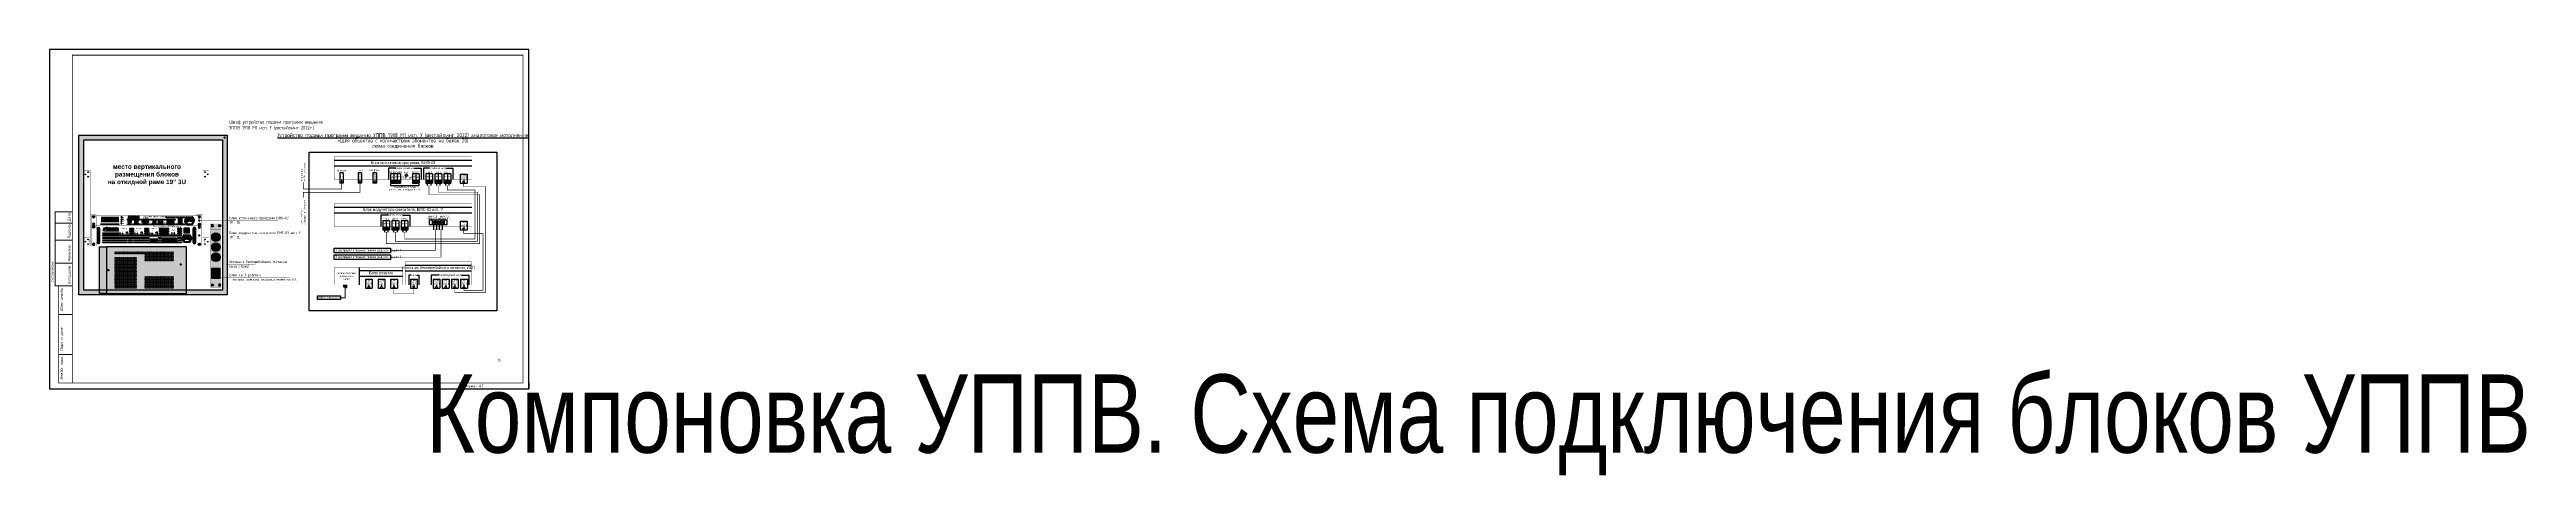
# Paper-space layout '14. УППВ' of a CAD drawing. Header units: millimetres. Extents: x 0 to 2171, y -76 to 297.
import ezdxf
from ezdxf.enums import TextEntityAlignment as Align

# ---------------------------------------------------------------- set-up
doc = ezdxf.new("R2018")
doc.units = ezdxf.units.MM
for name, pattern in [('HIDDEN', [19.05, 12.7, -6.35]), ('SOLID', [0]), ('штриховая', [19.05, 12.7, -6.35])]:
    doc.linetypes.add(name, pattern=pattern)
for name, color, linetype in [('102 Рамка', 252, 'Continuous'), ('Text', 7, 'Continuous'), ('WIRES', 7, 'SOLID'), ('ДЕТАЛИ', 5, 'Continuous')]:
    doc.layers.add(name, color=color, linetype=linetype)
doc.layers.add('Выноски', color=7, linetype='Continuous', lineweight=0)
doc.styles.add('Arial', font='times.ttf')
doc.styles.add('block_kits', font='simplex.shx', dxfattribs={"width": 0.8})
doc.styles.add('Format', font='isocpeur.ttf', dxfattribs={"width": 0.8, "height": 250})
doc.styles.add('ISOCPEUR', font='isocpeui.ttf', dxfattribs={"height": 2.5})
doc.styles.get("Standard").update_dxf_attribs({"font": 'arial.ttf'})
doc.styles.add('АРИЭЛЬ', font='arial.ttf')
doc.styles.add('ГОСТ-ttf', font='isocpeur.ttf', dxfattribs={"width": 0.8})

# ---------------------------------------------------------------- blocks, each defined once
blk = doc.blocks.new('БИП-03_2019')
for p, q in [((0, -3), (120.5, -3)), ((0, -8), (120.5, -8)), ((8, -14), (5, -14)), ((5, -14), (5, -23)), ((6.5, -21.5), (5.4, -22.6)), ((6.5, -20), (6.5, -21.5)), ((6.5, -21.5), (7.6, -22.6)), ((8, -14), (8, -23)), ((24, -14), (21, -14)), ((21, -14), (21, -23)), ((22.5, -21.5), (21.4, -22.6)), ((22.5, -20), (22.5, -21.5)), ((22.5, -21.5), (23.6, -22.6)), ((24, -14), (24, -23)), ((37, -14), (34, -14)), ((34, -14), (34, -23)), ((35.5, -21.5), (34.4, -22.6)), ((35.5, -20), (35.5, -21.5)), ((35.5, -21.5), (36.6, -22.6)), ((37, -14), (37, -23)), ((53.6, -10.1), (47.5, -10.1)), ((47.5, -10.1), (47.5, -20)), ((49.2, -15), (49.2, -23)), ((58.2, -15), (49.2, -15)), ((51.3, -22.3), (49.9, -20.9)), ((51.6, -22), (50.2, -20.7)), ((52.2, -15), (52.2, -23)), ((54.3, -22.3), (52.9, -20.9)), ((54.6, -22), (53.2, -20.7)), ((55.2, -15), (55.2, -23)), ((57.3, -22.3), (55.9, -20.9)), ((57.6, -22), (56.2, -20.7)), ((58.2, -15), (58.2, -23)), ((63.3, -16.1), (64.2, -16.7)), ((68.5, -15), (68.5, -23)), ((74.5, -15), (68.5, -15)), ((70.5, -22.3), (69.1, -20.9)), ((70.8, -22), (69.4, -20.7)), ((70.6, -10.1), (76.2, -10.1)), ((71.5, -15), (71.5, -23)), ((73.5, -22.3), (72.1, -20.9)), ((73.8, -22), (72.4, -20.7)), ((74.5, -15), (74.5, -23)), ((76.2, -10.1), (76.2, -20)), ((83.4, -10.1), (78.4, -10.1)), ((78.4, -10.1), (78.4, -20)), ((80.2, -15), (80.2, -23)), ((86.2, -15), (80.2, -15)), ((82.2, -22.3), (80.8, -20.9)), ((82.5, -22), (81.1, -20.7)), ((83.2, -15), (83.2, -23)), ((85.2, -22.3), (83.8, -20.9)), ((85.5, -22), (84.1, -20.7)), ((86.2, -15), (86.2, -23)), ((88.2, -15), (88.2, -23)), ((94.2, -15), (88.2, -15)), ((90.2, -22.3), (88.8, -20.9)), ((90.5, -22), (89.1, -20.7)), ((91.2, -15), (91.2, -23)), ((93.2, -22.3), (91.8, -20.9)), ((93.5, -22), (92.1, -20.7)), ((94.2, -15), (94.2, -23)), ((96.2, -15), (96.2, -23)), ((102.2, -15), (96.2, -15)), ((98.2, -22.3), (96.8, -20.9)), ((98.5, -22), (97.1, -20.7)), ((98.7, -10.1), (103.9, -10.1)), ((99.2, -15), (99.2, -23)), ((101.2, -22.3), (99.8, -20.9)), ((101.5, -22), (100.1, -20.7)), ((102.2, -15), (102.2, -23)), ((103.9, -10.1), (103.9, -20)), ((110.5, -15.3), (116.5, -15.3)), ((110.5, -15.3), (110.5, -23)), ((113.5, -22.6), (112.4, -21.5)), ((113.5, -20), (113.5, -22.6)), ((113.5, -22.6), (114.6, -21.5)), ((116.5, -15.3), (116.5, -23)), ((8, -23), (5, -23)), ((24, -23), (21, -23)), ((37, -23), (34, -23)), ((49.2, -23), (58.2, -23)), ((68.5, -23), (74.5, -23)), ((80.2, -23), (86.2, -23)), ((88.2, -23), (94.2, -23)), ((96.2, -23), (102.2, -23)), ((110.5, -23), (116.5, -23))]:
    blk.add_line(p, q)
at = {"ltscale": 3, "const_width": 0.25}
blk.add_lwpolyline([(0, 0), (120.5, 0), (120.5, -20), (0, -20)], close=True, dxfattribs=at)
at = {"const_width": 0.25}
for points in [[(49.7, -18.4), (51.7, -18.4)], [(50.7, -18.4), (50.7, -16.6)], [(55.7, -17.5), (57.7, -17.5)], [(56.7, -18.4), (56.7, -16.6)], [(69, -17.5), (71, -17.5)], [(70, -18.4), (70, -16.6)], [(72, -18.4), (74, -18.4)], [(73, -18.4), (73, -16.6)], [(80.7, -17.5), (82.7, -17.5)], [(81.7, -18.4), (81.7, -16.6)], [(83.7, -17.5), (85.7, -17.5)], [(88.7, -17.5), (90.7, -17.5)], [(89.7, -18.4), (89.7, -16.6)], [(91.7, -17.5), (93.7, -17.5)], [(96.7, -17.5), (98.7, -17.5)], [(97.7, -18.4), (97.7, -16.6)], [(99.7, -17.5), (101.7, -17.5)]]:
    blk.add_lwpolyline(points, dxfattribs=at)
for centre, radius in [((50.7, -21.5), 1), ((53.7, -21.5), 1), ((56.7, -21.5), 1), ((63.3, -16.1), 1.05), ((70, -21.5), 1), ((73, -21.5), 1), ((81.7, -21.5), 1), ((84.7, -21.5), 1), ((89.7, -21.5), 1), ((92.7, -21.5), 1), ((97.7, -21.5), 1), ((100.7, -21.5), 1)]:
    blk.add_circle(centre, radius)
at = {"ltscale": 3, "insert": (60.2, -5.5), "char_height": 2.5, "width": 120.5, "attachment_point": 5, "line_spacing_factor": 0.75, "style": 'block_kits'}
blk.add_mtext('{\\fArial|b0|i0|c204|p34\\H1.5;\\W0.85;Блок источников программ, БИП-03}', dxfattribs=at)
at = {"layer": 'Text', "ltscale": 3, "char_height": 1.5, "style": 'block_kits'}
for s, insert, width, attachment_point in [('{\\fArial|b0|i0|c204|p34\\H1.5;\\W0.85;Антенна', (6.5, -12), 7.586, 5), ('{\\fArial|b0|i0|c204|p34\\H1.5;\\W0.85;ПРГ3', (22.5, -12), 12.911, 5), ('{\\fArial|b0|i0|c204|p34\\H1.5;\\W0.85;Контроль', (35.5, -12), 12.911, 5), ('{\\fArial|b0|i0|c204|p34\\H1.5;\\W0.8;Управление', (53.7, -13.5), 9, 5), ('{\\fArial|b0|i0|c204|p34\\H1.5;\\W0.85;Приоритетный вход', (61.8, -10.1), 18, 5), ('{\\fArial|b0|i0|c204|p34\\H1.5;\\W0.8;+20дБ  0дБ', (63.3, -18.4), 12.911, 5), ('{\\fArial|b0|i0|c204|p34\\H1.5;\\W0.85;Чувст.', (60.9, -13.8), 12.911, 4), ('{\\fArial|b0|i0|c204|p34\\H1.5;\\W0.85;Сигнал', (71.5, -13.5), 6, 5), ('{\\fArial|b0|i0|c204|p34\\H1.5;\\W0.85;ПРГ1', (83.2, -13.7), 6, 5), ('{\\fArial|b0|i0|c204|p34\\H1.5;\\W0.85;Линейный выход', (91.2, -10.1), 16, 5), ('{\\fArial|b0|i0|c204|p34\\H1.5;\\W0.85;ПРГ2', (91.2, -13.7), 6, 5), ('{\\fArial|b0|i0|c204|p34\\H1.5;\\W0.85;ПРГ3', (99.2, -13.7), 6, 5), ('{\\fArial|b0|i0|c204|p34\\H1.5;\\W0.8;Сеть\\P~220 В', (113.5, -17.6), 6, 5)]:
    blk.add_mtext(s, dxfattribs=dict(at, insert=insert, width=width, attachment_point=attachment_point))
at = {"layer": 'Text', "ltscale": 3, "char_height": 1.5, "attachment_point": 5, "rotation": 90, "style": 'block_kits'}
for s, insert, width in [('{\\fArial|b0|i0|c204|p34\\H1.5;\\W0.85;F\\P', (6.5, -17), 6), ('{\\fArial|b0|i0|c204|p34\\H1.5;\\W0.85;LAN\\P', (22.5, -17), 6), ('{\\fArial|b0|i0|c204|p34\\H1.5;\\W0.85;DB9\\P', (35.5, -17), 6), ('{\\fArial|b0|i0|c204|p34\\H1.5;\\W0.85;\\T0.85;0', (53.7, -17.5), 4.072)]:
    blk.add_mtext(s, dxfattribs=dict(at, insert=insert, width=width))
blk = doc.blocks.new('БМС-03 исп.У')
for p, q in [((0, -3), (120.5, -3)), ((0, -8), (120.5, -8)), ((46.9, -10.1), (40.9, -10.1)), ((40.9, -10.1), (40.9, -20)), ((42.6, -15), (42.6, -23)), ((48.6, -15), (42.6, -15)), ((44.7, -22.3), (43.3, -20.9)), ((44.9, -22), (43.6, -20.7)), ((45.6, -15), (45.6, -23)), ((47.7, -22.3), (46.3, -20.9)), ((47.9, -22), (46.6, -20.7)), ((48.6, -15), (48.6, -23)), ((50.6, -15), (50.6, -23)), ((56.6, -15), (50.6, -15)), ((52.7, -22.3), (51.3, -20.9)), ((52.9, -22), (51.6, -20.7)), ((53.6, -15), (53.6, -23)), ((55.7, -22.3), (54.3, -20.9)), ((55.9, -22), (54.6, -20.7)), ((56.6, -15), (56.6, -23)), ((58.6, -15), (58.6, -23)), ((64.6, -15), (58.6, -15)), ((60.7, -22.3), (59.3, -20.9)), ((60.9, -22), (59.6, -20.7)), ((60.3, -10.1), (66.4, -10.1)), ((61.6, -15), (61.6, -23)), ((63.7, -22.3), (62.3, -20.9)), ((63.9, -22), (62.6, -20.7)), ((64.6, -15), (64.6, -23)), ((66.4, -10.1), (66.4, -20)), ((99.1, -14.6), (83.3, -14.6)), ((83.3, -14.6), (83.3, -18.4)), ((83.3, -18.4), (99.1, -18.4)), ((86.4, -14.6), (85.9, -14.6)), ((85.9, -14.6), (85.9, -18.4)), ((85.9, -18.4), (86.4, -18.4)), ((87, -16.4), (86.7, -16.1)), ((86.9, -16.7), (87, -16.6)), ((87.4, -16.1), (87, -15.7)), ((87, -16.6), (87, -16.4)), ((87.2, -17.1), (87.4, -16.9)), ((87.4, -16.1), (87.5, -16.1)), ((87.4, -16.9), (87.5, -16.9)), ((87.5, -16.1), (87.7, -16)), ((87.9, -17.3), (87.5, -16.9)), ((87.8, -16.4), (88, -16.3)), ((87.8, -16.6), (87.8, -16.4)), ((88.2, -17), (87.8, -16.6)), ((88.4, -14.6), (88.9, -14.6)), ((88.9, -18.4), (88.4, -18.4)), ((88.7, -18.4), (88.7, -14.6)), ((89.5, -16.4), (89.2, -16.1)), ((89.4, -16.7), (89.5, -16.6)), ((89.9, -16.1), (89.5, -15.7)), ((89.5, -16.6), (89.5, -16.4)), ((89.7, -17.1), (89.9, -16.9)), ((89.9, -16.1), (90, -16.1)), ((89.9, -16.9), (90, -16.9)), ((90, -16.1), (90.2, -16)), ((90.4, -17.3), (90, -16.9)), ((90.3, -16.4), (90.5, -16.3)), ((90.3, -16.6), (90.3, -16.4)), ((90.7, -17), (90.3, -16.6)), ((90.9, -14.6), (91.4, -14.6)), ((91.4, -18.4), (90.9, -18.4)), ((91.2, -18.4), (91.2, -14.6)), ((92, -16.4), (91.7, -16.1)), ((91.9, -16.7), (92, -16.6)), ((92.4, -16.1), (92, -15.7)), ((92, -16.6), (92, -16.4)), ((92.2, -17.1), (92.4, -16.9)), ((92.4, -16.1), (92.5, -16.1)), ((92.4, -16.9), (92.5, -16.9)), ((92.5, -16.1), (92.7, -16)), ((92.9, -17.3), (92.5, -16.9)), ((92.8, -16.4), (93, -16.3)), ((92.8, -16.6), (92.8, -16.4)), ((93.2, -17), (92.8, -16.6)), ((93.4, -14.6), (93.9, -14.6)), ((93.9, -18.4), (93.4, -18.4)), ((93.7, -18.4), (93.7, -14.6)), ((94.5, -16.4), (94.2, -16.1)), ((94.4, -16.7), (94.5, -16.6)), ((94.9, -16.1), (94.5, -15.7)), ((94.5, -16.6), (94.5, -16.4)), ((94.7, -17.1), (94.9, -16.9)), ((94.9, -16.1), (95, -16.1)), ((94.9, -16.9), (95, -16.9)), ((95, -16.1), (95.2, -16)), ((95.4, -17.3), (95, -16.9)), ((95.3, -16.4), (95.5, -16.3)), ((95.3, -16.6), (95.3, -16.4)), ((95.7, -17), (95.3, -16.6)), ((95.9, -14.6), (96.4, -14.6)), ((96.4, -18.4), (95.9, -18.4)), ((96.4, -14.6), (96.4, -18.4)), ((99.1, -18.4), (99.1, -14.6)), ((110.5, -15.3), (116.5, -15.3)), ((110.5, -15.3), (110.5, -23)), ((113.5, -22.6), (112.4, -21.5)), ((113.5, -20), (113.5, -22.6)), ((113.5, -22.6), (114.6, -21.5)), ((116.5, -15.3), (116.5, -23)), ((42.6, -23), (48.6, -23)), ((50.6, -23), (56.6, -23)), ((58.6, -23), (64.6, -23)), ((110.5, -23), (116.5, -23))]:
    blk.add_line(p, q)
at = {"ltscale": 3, "const_width": 0.25}
blk.add_lwpolyline([(0, 0), (120.5, 0), (120.5, -20), (0, -20)], close=True, dxfattribs=at)
at = {"const_width": 0.25}
for points in [[(43.1, -17.5), (45.1, -17.5)], [(44.1, -18.4), (44.1, -16.6)], [(46.1, -17.5), (48.1, -17.5)], [(51.1, -17.5), (53.1, -17.5)], [(52.1, -18.4), (52.1, -16.6)], [(54.1, -17.5), (56.1, -17.5)], [(59.1, -17.5), (61.1, -17.5)], [(60.1, -18.4), (60.1, -16.6)], [(62.1, -17.5), (64.1, -17.5)]]:
    blk.add_lwpolyline(points, dxfattribs=at)
for centre, radius in [((44.1, -21.5), 1), ((47.1, -21.5), 1), ((52.1, -21.5), 1), ((55.1, -21.5), 1), ((60.1, -21.5), 1), ((63.1, -21.5), 1), ((87.4, -16.5), 0.9), ((89.9, -16.5), 0.9), ((92.4, -16.5), 0.9), ((94.9, -16.5), 0.9)]:
    blk.add_circle(centre, radius)
for centre, start, end in [((87.4, -16.5), 202.7842, 247.2158), ((87.4, -16.5), 22.7842, 67.2158), ((89.9, -16.5), 202.7842, 247.2158), ((89.9, -16.5), 22.7842, 67.2158), ((92.4, -16.5), 202.7842, 247.2158), ((92.4, -16.5), 22.7842, 67.2158), ((94.9, -16.5), 202.7842, 247.2158), ((94.9, -16.5), 22.7842, 67.2158)]:
    blk.add_arc(centre, 0.595, start, end)
at = {"ltscale": 3, "insert": (60.2, -5.5), "char_height": 2.5, "width": 120.5, "attachment_point": 5, "line_spacing_factor": 0.75, "style": 'block_kits'}
blk.add_mtext('{\\fArial|b0|i0|c204|p34\\H1.5;\\W0.85;Блок модулятора-смесителя, БМС-03 исп. У', dxfattribs=at)
at = {"layer": 'Text', "ltscale": 3, "char_height": 1.5, "attachment_point": 5, "style": 'block_kits'}
for s, insert, width in [('{\\fArial|b0|i0|c204|p34\\H1.5;\\W0.85;ПРГ1', (45.6, -13.7), 6), ('{\\fArial|b0|i0|c204|p34\\H1.5;\\W0.85;Линейный вход', (53.6, -10.1), 14), ('{\\fArial|b0|i0|c204|p34\\H1.5;\\W0.85;ПРГ2', (53.6, -13.7), 6), ('{\\fArial|b0|i0|c204|p34\\H1.5;\\W0.85;ПРГ3', (61.6, -13.7), 6), ('{\\fArial|b0|i0|c204|p34\\H1.5;\\W0.85;Сеть\\P~220 В', (113.5, -17.6), 6)]:
    blk.add_mtext(s, dxfattribs=dict(at, insert=insert, width=width))
at = {"layer": 'Text', "ltscale": 3, "char_height": 1.5, "attachment_point": 2, "line_spacing_factor": 0.7, "style": 'block_kits'}
for s, insert, width in [('{\\fArial|b0|i0|c204|p34;ТРАНСЛ 1', (86.8, -12.6), 9.026), ('{\\fArial|b0|i0|c204|p34\\H1.5;\\W0.85;ВЫХОД', (86.5, -10.5), 13.929), ('{\\fArial|b0|i0|c204|p34;ТРАНСЛ 2', (96.5, -12.6), 9.026), ('{\\fArial|b0|i0|c204|p34\\H1.5;\\W0.85;ВЫХОД', (96.4, -10.5), 13.929)]:
    blk.add_mtext(s, dxfattribs=dict(at, insert=insert, width=width))
blk = doc.blocks.new('ИБП-700')
for p, q in [((0, -3), (58.2, -3)), ((0, -8), (58.2, -8)), ((3.1, -11.6), (3.1, -20)), ((4.9, -11.6), (3.1, -11.6)), ((4.6, -15.3), (10.6, -15.3)), ((4.6, -15.3), (4.6, -23)), ((7.6, -22.6), (6.5, -21.5)), ((7.6, -20), (7.6, -22.6)), ((7.6, -22.6), (8.6, -21.5)), ((10.3, -11.6), (12.1, -11.6)), ((10.6, -15.3), (10.6, -23)), ((12.1, -11.6), (12.1, -20)), ((29.2, -11.6), (22.9, -11.6)), ((22.9, -11.6), (22.9, -20)), ((24.5, -15.3), (30.5, -15.3)), ((24.5, -15.3), (24.5, -23)), ((27.5, -21.5), (26.4, -22.6)), ((27.5, -20), (27.5, -21.5)), ((27.5, -21.5), (28.6, -22.6)), ((30.5, -15.3), (30.5, -23)), ((32.5, -15.3), (38.5, -15.3)), ((32.5, -15.3), (32.5, -23)), ((35.5, -21.5), (34.4, -22.6)), ((35.5, -20), (35.5, -21.5)), ((35.5, -21.5), (36.6, -22.6)), ((38.5, -15.3), (38.5, -23)), ((40.5, -15.3), (46.5, -15.3)), ((40.5, -15.3), (40.5, -23)), ((43.5, -21.5), (42.4, -22.6)), ((43.5, -20), (43.5, -21.5)), ((43.5, -21.5), (44.6, -22.6)), ((46.5, -15.3), (46.5, -23)), ((48.5, -15.3), (54.5, -15.3)), ((48.5, -15.3), (48.5, -23)), ((49.8, -11.6), (55.9, -11.6)), ((51.5, -21.5), (50.4, -22.6)), ((51.5, -20), (51.5, -21.5)), ((51.5, -21.5), (52.6, -22.6)), ((54.5, -15.3), (54.5, -23)), ((55.9, -11.6), (55.9, -20)), ((4.6, -23), (10.6, -23)), ((24.5, -23), (30.5, -23)), ((32.5, -23), (38.5, -23)), ((40.5, -23), (46.5, -23)), ((48.5, -23), (54.5, -23))]:
    blk.add_line(p, q)
at = {"ltscale": 3, "const_width": 0.25}
blk.add_lwpolyline([(0, 0), (58.2, 0), (58.2, -20), (0, -20)], close=True, dxfattribs=at)
at = {"ltscale": 3, "insert": (29.1, -5.5), "char_height": 2.5, "width": 58.25, "attachment_point": 5, "line_spacing_factor": 0.75, "style": 'block_kits'}
blk.add_mtext('{\\fArial|b0|i0|c204|p34\\H1.5;\\W0.85;Источник бесперебойного питания, ИБП', dxfattribs=at)
at = {"layer": 'Text', "ltscale": 3, "char_height": 1.5, "attachment_point": 5, "style": 'block_kits'}
for s, insert, width in [('{\\fArial|b0|i0|c204|p34\\H1.5;\\W0.8;Сеть\\P~220 В', (7.6, -17.6), 6), ('{\\fArial|b0|i0|c204|p34\\H1.5;\\W0.85;Сеть}', (7.6, -11.6), 12.911), ('{\\fArial|b0|i0|c204|p34\\H1.5;\\W0.8;Сеть\\P~220 В', (27.5, -17.6), 6), ('{\\fArial|b0|i0|c204|p34\\H1.5;\\W0.85;Резервируемый выход', (39.4, -11.7), 20), ('{\\fArial|b0|i0|c204|p34\\H1.5;\\W0.8;Сеть\\P~220 В', (35.5, -17.6), 6), ('{\\fArial|b0|i0|c204|p34\\H1.5;\\W0.8;Сеть\\P~220 В', (43.5, -17.6), 6), ('{\\fArial|b0|i0|c204|p34\\H1.5;\\W0.8;Сеть\\P~220 В', (51.5, -17.6), 6)]:
    blk.add_mtext(s, dxfattribs=dict(at, insert=insert, width=width))
blk = doc.blocks.new('Блок на 3 розетки с авт.6А')
h = blk.add_hatch(color=253)
h.dxf.hatch_style = 1
edge = h.paths.add_edge_path()
edge.add_spline(control_points=[(8.1, -17.2), (8.4, -17), (9.2, -16.5), (10.1, -17.9), (10.8, -17.4), (11.1, -17.2)], knot_values=[0, 0, 0, 0, 0.957742, 2.418159, 3.325992, 3.325992, 3.325992, 3.325992], degree=3, periodic=0)
edge.add_line((11.1, -17.2), (11.1, -15))
edge.add_line((11.1, -15), (8.1, -15))
edge.add_line((8.1, -15), (8.1, -17.2))
for p, q in [((21.8, 0), (21.8, -15)), ((8.1, -15), (8.1, -17.2)), ((11.1, -17.2), (11.1, -15)), ((21.8, -2.5), (60.2, -2.5)), ((21.8, -7.5), (60.2, -7.5)), ((27.4, -10.3), (33.4, -10.3)), ((27.4, -10.3), (27.4, -18)), ((27.4, -18), (33.4, -18)), ((30.4, -16.5), (29.3, -17.6)), ((30.4, -15), (30.4, -16.5)), ((30.4, -16.5), (31.4, -17.6)), ((33.4, -10.3), (33.4, -18)), ((38.4, -10.3), (44.4, -10.3)), ((38.4, -10.3), (38.4, -18)), ((38.4, -18), (44.4, -18)), ((41.4, -16.5), (40.3, -17.6)), ((41.4, -15), (41.4, -16.5)), ((41.4, -16.5), (42.4, -17.6)), ((44.4, -10.3), (44.4, -18)), ((49.4, -10.3), (55.4, -10.3)), ((49.4, -10.3), (49.4, -18)), ((49.4, -18), (55.4, -18)), ((52.4, -16.5), (51.3, -17.6)), ((52.4, -15), (52.4, -16.5)), ((52.4, -16.5), (53.4, -17.6)), ((55.4, -10.3), (55.4, -18))]:
    blk.add_line(p, q)
at = {"ltscale": 3, "const_width": 0.25}
blk.add_lwpolyline([(0, 0), (60.2, 0), (60.2, -15), (0, -15)], close=True, dxfattribs=at)
blk.add_spline([(8.1, -17.2), (9, -16.8), (10.3, -17.5), (11.1, -17.2)], degree=3)
at = {"ltscale": 3, "insert": (41, -5), "char_height": 2.5, "width": 38.379, "attachment_point": 5, "line_spacing_factor": 0.75, "style": 'block_kits'}
blk.add_mtext('{\\fArial|b0|i0|c204|p34\\H1.5;\\W0.85;Блок розеток', dxfattribs=at)
at = {"layer": 'Text', "ltscale": 3, "char_height": 1.5, "attachment_point": 5, "style": 'block_kits'}
for s, insert, width in [('{\\fArial|b0|i0|c204|p34\\H1.5;\\W0.85;Автоматический\\Pвыключатель\\Pна 6А', (10.9, -7.5), 21.786), ('{\\fArial|b0|i0|c204|p34\\H1.5;\\W0.8;Сеть\\P~220 В', (30.4, -12.6), 6), ('{\\fArial|b0|i0|c204|p34\\H1.5;\\W0.8;Сеть\\P~220 В', (41.4, -12.6), 6), ('{\\fArial|b0|i0|c204|p34\\H1.5;\\W0.8;Сеть\\P~220 В', (52.4, -12.6), 6)]:
    blk.add_mtext(s, dxfattribs=dict(at, insert=insert, width=width))
blk = doc.blocks.new('*U259')
at = {"true_color": 0xc7c7c7}
h = blk.add_hatch(color=9, dxfattribs=at)
h.set_gradient(color1=(93, 101, 98), color2=(179, 179, 179), tint=0.43, name='SPHERICAL')
h.paths.add_polyline_path([(10, 5, 1), (0, 5, 1)])
h.paths.add_polyline_path([(4, 3), (3, 4), (4, 5), (3, 6), (4, 7), (5, 6), (6, 7), (7, 6), (6, 5), (7, 4), (6, 3), (5, 4)], flags=16)
h = blk.add_hatch(color=250)
h.set_gradient(color1=(39, 42, 41), color2=(103, 113, 116), tint=0.43, name='SPHERICAL')
h.paths.add_polyline_path([(5, 6), (4, 7), (3, 6), (4, 5), (3, 4), (4, 3), (5, 4), (6, 3), (7, 4), (6, 5), (7, 6), (6, 7)])
at = {"color": 49, "lineweight": 25, "true_color": 0x474747}
blk.add_lwpolyline([(6, 5), (7, 6), (6, 7), (5, 6), (4, 7), (3, 6), (4, 5), (3, 4), (4, 3), (5, 4), (6, 3), (7, 4), (6, 5)], dxfattribs=at)
blk.add_circle((5, 5), 5, dxfattribs=at)
blk = doc.blocks.new('*U258')
at = {"lineweight": 25}
h = blk.add_hatch(color=251, dxfattribs=at)
h.set_gradient(color1=(102, 106, 98), color2=(120, 120, 110), rotation=90, tint=0.43)
h.paths.add_polyline_path([(0, -22), (278, -22), (278, 22), (0, 22)])
h = blk.add_hatch(color=256, dxfattribs=at)
h.dxf.hatch_style = 1
h.set_gradient(color1=(147, 144, 128), color2=(180, 178, 167), rotation=180, tint=1, name='CURVED')
h.paths.add_polyline_path([(83, 18), (38, 18), (38, -18), (83, -18)])
h.paths.add_polyline_path([(69, 1), (51, 1), (51, 17), (69, 17)], flags=16)
h.paths.add_polyline_path([(66, 3), (54, 3), (54, 15), (66, 15)], flags=0)
h.paths.add_polyline_path([(61, 3), (60, 3), (60, 15), (61, 15)], flags=0)
h = blk.add_hatch(color=256, dxfattribs=at)
h.dxf.hatch_style = 1
h.set_gradient(color1=(83, 80, 70), color2=(107, 104, 91), tint=1, name='CURVED')
h.paths.add_polyline_path([(69, 17), (51, 17), (51, 1), (69, 1)])
h.paths.add_polyline_path([(66, 3), (54, 3), (54, 15), (66, 15)], flags=16)
h.paths.add_polyline_path([(61, 3), (60, 3), (60, 15), (61, 15)], flags=16)
h = blk.add_hatch(color=256, dxfattribs=at)
h.dxf.hatch_style = 1
h.set_gradient(color1=(82, 163, 0), color2=(41, 82, 0), rotation=90, tint=1, name='INVCYLINDER')
h.paths.add_polyline_path([(66, 15), (61, 15), (61, 3), (66, 3)])
h.paths.add_polyline_path([(54, 3), (60, 3), (60, 15), (54, 15)])
h = blk.add_hatch(color=256, dxfattribs=at)
h.dxf.hatch_style = 1
h.set_gradient(color1=(82, 163, 0), color2=(41, 82, 0), rotation=90, tint=1, name='INVCYLINDER')
h.paths.add_polyline_path([(60, 15), (61, 15), (61, -15), (60, -15)])
h = blk.add_hatch(color=256, dxfattribs=at)
h.dxf.hatch_style = 1
h.set_gradient(color1=(63, 62, 54), color2=(138, 134, 117), rotation=90, tint=1, name='CURVED')
h.paths.add_polyline_path([(117, -10), (115, -12, 0.716992), (150, 0, 1), (112, 0, 0.080786), (113, -6)])
h = blk.add_hatch(color=256, dxfattribs=at)
h.dxf.hatch_style = 1
h.set_gradient(color1=(63, 62, 54), color2=(138, 134, 117), rotation=90, tint=1, name='CURVED')
h.paths.add_polyline_path([(125, -18, 0.512137), (150, 0, 1), (112, 0, 0.233447), (119, -15), (120, -14)])
h = blk.add_hatch(color=256, dxfattribs=at)
h.dxf.hatch_style = 1
h.set_gradient(color1=(63, 62, 54), color2=(138, 134, 117), rotation=270, tint=1, name='CURVED')
h.paths.add_polyline_path([(150, 0, 0.233447), (142, 15), (141, 14), (137, 18, 0.512137), (112, 0, 1)])
h = blk.add_hatch(color=256, dxfattribs=at)
h.dxf.hatch_style = 1
h.set_gradient(color1=(63, 62, 54), color2=(138, 134, 117), rotation=270, tint=1, name='CURVED')
h.paths.add_polyline_path([(150, 0, 0.080786), (149, 6), (144, 10), (146, 12, 0.716992), (112, 0, 1)])
h = blk.add_hatch(color=256, dxfattribs=at)
h.dxf.hatch_style = 1
h.set_gradient(color1=(36, 35, 30), color2=(69, 67, 59), tint=1, name='CURVED')
h.paths.add_polyline_path([(141, -12), (143, -11), (145, -13, 0.270091), (149, 6), (144, 10), (146, 12, 0.033002), (144, 13, 0.033002), (142, 15), (141, 14), (137, 18, 0.270091), (118, 14), (120, 12), (119, 11), (116, 13, 0.270091), (113, -6), (117, -10), (115, -12, 0.033002), (117, -13, 0.033002), (119, -15), (120, -14), (125, -18, 0.270091), (143, -14)])
h.paths.add_polyline_path([(122, -8, -1), (126, -5, -1)], flags=16)
h.paths.add_polyline_path([(135, 5, -1), (139, 8, -1)], flags=16)
h = blk.add_hatch(color=254)
h.set_gradient(color1=(226, 228, 228), color2=(37, 39, 39), rotation=90, tint=0.65, name='INVCYLINDER')
h.paths.add_polyline_path([(116, 13), (119, 11), (120, 12), (118, 14)])
h = blk.add_hatch(color=256, dxfattribs=at)
h.dxf.hatch_style = 1
h.set_gradient(color1=(10, 11, 11), color2=(0, 0, 0), tint=1, name='INVSPHERICAL')
h.paths.add_polyline_path([(140, 7, 1), (135, 7, 1)])
h = blk.add_hatch(color=256, dxfattribs=at)
h.dxf.hatch_style = 1
h.set_gradient(color1=(63, 62, 54), color2=(138, 134, 117), rotation=90, tint=1, name='CURVED')
h.paths.add_polyline_path([(161, -10), (160, -12, 0.716992), (194, 0, 1), (156, 0, 0.080786), (157, -6)])
h = blk.add_hatch(color=256, dxfattribs=at)
h.dxf.hatch_style = 1
h.set_gradient(color1=(63, 62, 54), color2=(138, 134, 117), rotation=90, tint=1, name='CURVED')
h.paths.add_polyline_path([(169, -18, 0.512137), (194, 0, 1), (156, 0, 0.233447), (163, -15), (165, -14)])
h = blk.add_hatch(color=256, dxfattribs=at)
h.dxf.hatch_style = 1
h.set_gradient(color1=(63, 62, 54), color2=(138, 134, 117), rotation=270, tint=1, name='CURVED')
h.paths.add_polyline_path([(194, 0, 0.233447), (186, 15), (185, 14), (181, 18, 0.512137), (156, 0, 1)])
h = blk.add_hatch(color=256, dxfattribs=at)
h.dxf.hatch_style = 1
h.set_gradient(color1=(63, 62, 54), color2=(138, 134, 117), rotation=270, tint=1, name='CURVED')
h.paths.add_polyline_path([(194, 0, 0.080786), (193, 6), (189, 10), (190, 12, 0.716992), (156, 0, 1)])
h = blk.add_hatch(color=256, dxfattribs=at)
h.dxf.hatch_style = 1
h.set_gradient(color1=(36, 35, 30), color2=(69, 67, 59), tint=1, name='CURVED')
h.paths.add_polyline_path([(185, -12), (187, -11), (189, -13, 0.270091), (193, 6), (189, 10), (190, 12, 0.033002), (188, 13, 0.033002), (186, 15), (185, 14), (181, 18, 0.270091), (162, 14), (164, 12), (163, 11), (161, 13, 0.270091), (157, -6), (161, -10), (160, -12, 0.033002), (161, -13, 0.033002), (163, -15), (165, -14), (169, -18, 0.270091), (188, -14)])
h.paths.add_polyline_path([(166, -8, -1), (170, -5, -1)], flags=16)
h.paths.add_polyline_path([(180, 5, -1), (183, 8, -1)], flags=16)
h = blk.add_hatch(color=254)
h.set_gradient(color1=(226, 228, 228), color2=(37, 39, 39), rotation=90, tint=0.65, name='INVCYLINDER')
h.paths.add_polyline_path([(161, 13), (163, 11), (164, 12), (162, 14)])
h = blk.add_hatch(color=256, dxfattribs=at)
h.dxf.hatch_style = 1
h.set_gradient(color1=(10, 11, 11), color2=(0, 0, 0), tint=1, name='INVSPHERICAL')
h.paths.add_polyline_path([(184, 7, 1), (179, 7, 1)])
h = blk.add_hatch(color=256, dxfattribs=at)
h.dxf.hatch_style = 1
h.set_gradient(color1=(63, 62, 54), color2=(138, 134, 117), rotation=90, tint=1, name='CURVED')
h.paths.add_polyline_path([(205, -10), (204, -12, 0.716992), (238, 0, 1), (200, 0, 0.080786), (201, -6)])
h = blk.add_hatch(color=256, dxfattribs=at)
h.dxf.hatch_style = 1
h.set_gradient(color1=(63, 62, 54), color2=(138, 134, 117), rotation=90, tint=1, name='CURVED')
h.paths.add_polyline_path([(213, -18, 0.512137), (238, 0, 1), (200, 0, 0.233447), (208, -15), (209, -14)])
h = blk.add_hatch(color=256, dxfattribs=at)
h.dxf.hatch_style = 1
h.set_gradient(color1=(63, 62, 54), color2=(138, 134, 117), rotation=270, tint=1, name='CURVED')
h.paths.add_polyline_path([(238, 0, 0.233447), (231, 15), (229, 14), (225, 18, 0.512137), (200, 0, 1)])
h = blk.add_hatch(color=256, dxfattribs=at)
h.dxf.hatch_style = 1
h.set_gradient(color1=(63, 62, 54), color2=(138, 134, 117), rotation=270, tint=1, name='CURVED')
h.paths.add_polyline_path([(238, 0, 0.080786), (237, 6), (233, 10), (234, 12, 0.716992), (200, 0, 1)])
h = blk.add_hatch(color=256, dxfattribs=at)
h.dxf.hatch_style = 1
h.set_gradient(color1=(36, 35, 30), color2=(69, 67, 59), tint=1, name='CURVED')
h.paths.add_polyline_path([(230, -12), (231, -11), (233, -13, 0.270091), (237, 6), (233, 10), (234, 12, 0.033002), (233, 13, 0.033002), (231, 15), (229, 14), (225, 18, 0.270091), (206, 14), (209, 12), (207, 11), (205, 13, 0.270091), (201, -6), (205, -10), (204, -12, 0.033002), (206, -13, 0.033002), (208, -15), (209, -14), (213, -18, 0.270091), (232, -14)])
h.paths.add_polyline_path([(211, -8, -1), (214, -5, -1)], flags=16)
h.paths.add_polyline_path([(224, 5, -1), (228, 8, -1)], flags=16)
h = blk.add_hatch(color=254)
h.set_gradient(color1=(226, 228, 228), color2=(37, 39, 39), rotation=90, tint=0.65, name='INVCYLINDER')
h.paths.add_polyline_path([(205, 13), (207, 11), (209, 12), (206, 14)])
h = blk.add_hatch(color=256, dxfattribs=at)
h.dxf.hatch_style = 1
h.set_gradient(color1=(10, 11, 11), color2=(0, 0, 0), tint=1, name='INVSPHERICAL')
h.paths.add_polyline_path([(228, 7, 1), (223, 7, 1)])
h = blk.add_hatch(color=256, dxfattribs=at)
h.dxf.hatch_style = 1
h.set_gradient(color1=(83, 80, 70), color2=(107, 104, 91), tint=1, name='CURVED')
h.paths.add_polyline_path([(69, -1), (51, -1), (51, -17), (69, -17)])
h.paths.add_polyline_path([(66, -15), (54, -15), (54, -3), (66, -3)], flags=16)
h.paths.add_polyline_path([(61, -15), (60, -15), (60, -3), (61, -3)], flags=16)
h = blk.add_hatch(color=256, dxfattribs=at)
h.dxf.hatch_style = 1
h.set_gradient(color1=(82, 163, 0), color2=(41, 82, 0), rotation=90, tint=1, name='INVCYLINDER')
h.paths.add_polyline_path([(66, -3), (61, -3), (61, -15), (66, -15)])
h.paths.add_polyline_path([(54, -15), (60, -15), (60, -3), (54, -3)])
h = blk.add_hatch(color=256, dxfattribs=at)
h.dxf.hatch_style = 1
h.set_gradient(color1=(10, 11, 11), color2=(0, 0, 0), tint=1, name='INVSPHERICAL')
h.paths.add_polyline_path([(126, -7, 1), (121, -7, 1)])
h = blk.add_hatch(color=254)
h.set_gradient(color1=(226, 228, 228), color2=(37, 39, 39), rotation=90, tint=0.65, name='INVCYLINDER')
h.paths.add_polyline_path([(145, -13), (143, -11), (141, -12), (143, -14)])
h = blk.add_hatch(color=256, dxfattribs=at)
h.dxf.hatch_style = 1
h.set_gradient(color1=(10, 11, 11), color2=(0, 0, 0), tint=1, name='INVSPHERICAL')
h.paths.add_polyline_path([(171, -7, 1), (166, -7, 1)])
h = blk.add_hatch(color=254)
h.set_gradient(color1=(226, 228, 228), color2=(37, 39, 39), rotation=90, tint=0.65, name='INVCYLINDER')
h.paths.add_polyline_path([(189, -13), (187, -11), (185, -12), (188, -14)])
h = blk.add_hatch(color=256, dxfattribs=at)
h.dxf.hatch_style = 1
h.set_gradient(color1=(10, 11, 11), color2=(0, 0, 0), tint=1, name='INVSPHERICAL')
h.paths.add_polyline_path([(215, -7, 1), (210, -7, 1)])
h = blk.add_hatch(color=254)
h.set_gradient(color1=(226, 228, 228), color2=(37, 39, 39), rotation=90, tint=0.65, name='INVCYLINDER')
h.paths.add_polyline_path([(233, -13), (231, -11), (230, -12), (232, -14)])
for p, q in [((141, 14), (137, 18)), ((142, 15), (141, 14)), ((146, 12), (144, 10)), ((149, 6), (144, 10)), ((185, 14), (181, 18)), ((186, 15), (185, 14)), ((190, 12), (189, 10)), ((193, 6), (189, 10)), ((229, 14), (225, 18)), ((231, 15), (229, 14)), ((234, 12), (233, 10)), ((237, 6), (233, 10)), ((117, -10), (113, -6)), ((115, -12), (117, -10)), ((119, -15), (120, -14)), ((125, -18), (120, -14)), ((161, -10), (157, -6)), ((160, -12), (161, -10)), ((163, -15), (165, -14)), ((169, -18), (165, -14)), ((205, -10), (201, -6)), ((204, -12), (205, -10)), ((208, -15), (209, -14)), ((213, -18), (209, -14))]:
    blk.add_line(p, q)
at = {"const_width": 0.4}
blk.add_lwpolyline([(0, -22), (278, -22), (278, 22), (0, 22)], close=True, dxfattribs=at)
for points in [[(23, -22), (23, 22)], [(254, -22), (254, 22)]]:
    blk.add_lwpolyline(points, dxfattribs=at)
at = {"color": 251, "lineweight": 25}
blk.add_lwpolyline([(83, 18), (83, -18), (38, -18), (38, 18)], close=True, dxfattribs=at)
at = {"lineweight": 25}
for points in [[(69, 1), (69, 17), (51, 17), (51, 1)], [(66, 3), (66, 15), (54, 15), (54, 3)], [(61, 3), (61, 15), (60, 15), (60, 3)], [(60, 15), (61, 15), (61, -15), (60, -15)], [(116, 13), (118, 14), (120, 12), (119, 11)], [(161, 13), (162, 14), (164, 12), (163, 11)], [(205, 13), (206, 14), (209, 12), (207, 11)], [(69, -17), (69, -1), (51, -1), (51, -17)], [(66, -15), (66, -3), (54, -3), (54, -15)], [(61, -15), (61, -3), (60, -3), (60, -15)], [(143, -14), (145, -13), (143, -11), (141, -12)], [(188, -14), (189, -13), (187, -11), (185, -12)], [(232, -14), (233, -13), (231, -11), (230, -12)]]:
    blk.add_lwpolyline(points, close=True, dxfattribs=at)
for centre, radius in [((131, 0), 19), ((137, 7), 2.5), ((175, 0), 19), ((182, 7), 2.5), ((219, 0), 19), ((226, 7), 2.5), ((124, -7), 2.5), ((168, -7), 2.5), ((212, -7), 2.5)]:
    blk.add_circle(centre, radius)
blk.add_blockref('*U259', (4, 11), dxfattribs=at)
at = {"lineweight": 25, "xscale": -1}
blk.add_blockref('*U259', (274, 11), dxfattribs=at)
at = {"lineweight": 25, "xscale": -1, "rotation": 180}
blk.add_blockref('*U259', (4, -11), dxfattribs=at)
at = {"lineweight": 25, "rotation": 180}
blk.add_blockref('*U259', (274, -11), dxfattribs=at)
blk = doc.blocks.new('*U260')
blk.add_blockref('*U258', (0, 0))
blk = doc.blocks.new('*U226')
at = {"true_color": 0xc7c7c7}
h = blk.add_hatch(color=9, dxfattribs=at)
h.set_gradient(color1=(93, 101, 98), color2=(179, 179, 179), tint=0.43, name='SPHERICAL')
h.paths.add_polyline_path([(10, 5, 1), (0, 5, 1)])
h.paths.add_polyline_path([(4, 3), (3, 4), (4, 5), (3, 6), (4, 7), (5, 6), (6, 7), (7, 6), (6, 5), (7, 4), (6, 3), (5, 4)], flags=16)
h = blk.add_hatch(color=250)
h.set_gradient(color1=(39, 42, 41), color2=(103, 113, 116), tint=0.43, name='SPHERICAL')
h.paths.add_polyline_path([(5, 6), (4, 7), (3, 6), (4, 5), (3, 4), (4, 3), (5, 4), (6, 3), (7, 4), (6, 5), (7, 6), (6, 7)])
at = {"color": 49, "lineweight": 25, "true_color": 0x474747}
blk.add_lwpolyline([(6, 5), (7, 6), (6, 7), (5, 6), (4, 7), (3, 6), (4, 5), (3, 4), (4, 3), (5, 4), (6, 3), (7, 4), (6, 5)], dxfattribs=at)
blk.add_circle((5, 5), 5, dxfattribs=at)
blk = doc.blocks.new('*U232')
at = {"true_color": 0x4f4f4f}
h = blk.add_hatch(color=251, dxfattribs=at)
h.dxf.hatch_style = 1
h.paths.add_polyline_path([(14, 32, 0.27347), (13, 33), (-13, 33, 0.27347), (-14, 32), (-22, 18, 0.256953), (-22, 15), (-14, 1, 0.27347), (-13, 0), (13, 0, 0.27347), (14, 1), (22, 15, 0.256953), (22, 18)])
h.paths.add_polyline_path([(14, 3, -0.414214), (12, 1), (-12, 1, -0.414214), (-14, 3), (-14, 30, -0.414214), (-12, 32), (12, 32, -0.414214), (14, 30)], flags=16)
h.paths.add_polyline_path([(12, 16, -0.414214), (10, 14), (3, 14), (3, 12), (12, 12), (12, 3), (-12, 3), (-12, 12), (-3, 12), (-3, 14), (-10, 14, -0.414214), (-12, 16), (-12, 25), (-7, 30), (7, 30), (12, 25)], flags=0)
h.paths.add_polyline_path([(8, 22), (8, 18), (6, 18), (6, 22)], flags=0)
h.paths.add_polyline_path([(-1, 26), (1, 26), (1, 22), (-1, 22)], flags=0)
h.paths.add_polyline_path([(-6, 22), (-6, 18), (-8, 18), (-8, 22)], flags=0)
h = blk.add_hatch(color=149)
h.set_gradient(color1=(62, 68, 70), color2=(103, 113, 116), one_color=1, tint=0.43, name='SPHERICAL')
h.paths.add_polyline_path([(-20, 18), (-16, 15, 0.168383), (-16, 16, 0.626277)])
h.paths.add_polyline_path([(-20, 18, 0.168383), (-20, 16, 0.626277), (-16, 14)])
h = blk.add_hatch(color=149)
h.set_gradient(color1=(62, 68, 70), color2=(125, 136, 140), rotation=135, one_color=1, tint=0.52, name='INVHEMISPHERICAL')
h.paths.add_polyline_path([(-20, 18, 0.059132), (-20, 18), (-16, 14, 0.059132), (-16, 15)])
at = {"true_color": 0x8c8c8c}
h = blk.add_hatch(color=252, dxfattribs=at)
h.dxf.hatch_style = 1
h.paths.add_polyline_path([(14, 30, 0.414214), (12, 32), (-12, 32, 0.414214), (-14, 30), (-14, 3, 0.414214), (-12, 1), (12, 1, 0.414214), (14, 3)])
h.paths.add_polyline_path([(12, 24, 0.200841), (11, 25), (8, 29, 0.196985), (6, 30), (-6, 30, 0.196985), (-8, 29), (-11, 25, 0.200841), (-12, 24), (-12, 16, 0.414214), (-10, 14), (-3, 14), (-3, 16), (3, 16), (3, 14), (10, 14, 0.414214), (12, 16)], flags=16)
h.paths.add_polyline_path([(8, 18), (6, 18), (6, 22), (8, 22)], flags=0)
h.paths.add_polyline_path([(1, 22), (-1, 22), (-1, 26), (1, 26)], flags=0)
h.paths.add_polyline_path([(-6, 18), (-8, 18), (-8, 22), (-6, 22)], flags=0)
at = {"true_color": 0x313535}
h = blk.add_hatch(color=250, dxfattribs=at)
h.dxf.hatch_style = 1
h.paths.add_polyline_path([(12, 16), (12, 24, 0.200841), (11, 25), (8, 29, 0.196985), (6, 30), (-6, 30, 0.196985), (-8, 29), (-11, 25, 0.200841), (-12, 24), (-12, 16, 0.414214), (-10, 14), (-3, 14), (-3, 16), (3, 16), (3, 14), (10, 14, 0.414214)])
h.paths.add_polyline_path([(8, 18), (6, 18), (6, 22), (8, 22)], flags=16)
h.paths.add_polyline_path([(1, 22), (-1, 22), (-1, 26), (1, 26)], flags=16)
h.paths.add_polyline_path([(-6, 18), (-8, 18), (-8, 22), (-6, 22)], flags=16)
h.paths.add_polyline_path([(3, 12), (3, 16), (-3, 16), (-3, 12), (-12, 12), (-12, 3), (12, 3), (12, 12)])
h = blk.add_hatch(color=254)
h.dxf.hatch_style = 1
h.paths.add_polyline_path([(8, 22), (6, 22), (6, 18), (8, 18)])
h.paths.add_polyline_path([(1, 26), (-1, 26), (-1, 22), (1, 22)])
h.paths.add_polyline_path([(-8, 22), (-6, 22), (-6, 18), (-8, 18)])
h = blk.add_hatch(color=149)
h.set_gradient(color1=(62, 68, 70), color2=(103, 113, 116), one_color=1, tint=0.43, name='SPHERICAL')
h.paths.add_polyline_path([(20, 18), (16, 15, -0.168383), (16, 16, -0.626277)])
h.paths.add_polyline_path([(20, 18, -0.168383), (20, 16, -0.626277), (16, 14)])
h = blk.add_hatch(color=149)
h.set_gradient(color1=(62, 68, 70), color2=(125, 136, 140), rotation=135, one_color=1, tint=0.52, name='INVHEMISPHERICAL')
h.paths.add_polyline_path([(20, 18, -0.059132), (20, 18), (16, 14, -0.059132), (16, 15)])
for p, q in [((-14, 32), (-22, 18)), ((-14, 1), (-22, 15)), ((-14, 30), (-14, 3)), ((-13, 33), (13, 33)), ((-13, 0), (13, 0)), ((-12, 32), (12, 32)), ((-12, 16), (-12, 24)), ((-12, 1), (12, 1)), ((-8, 29), (-11, 25)), ((-10, 14), (-3, 14)), ((-6, 30), (6, 30)), ((3, 14), (10, 14)), ((8, 29), (11, 25)), ((12, 16), (12, 24)), ((14, 32), (22, 18)), ((14, 30), (14, 3)), ((14, 1), (22, 15))]:
    blk.add_line(p, q)
at = {"color": 250, "true_color": 0x313535}
blk.add_lwpolyline([(-12, 12), (-12, 3), (12, 3), (12, 12), (3, 12), (3, 16), (-3, 16), (-3, 12), (-12, 12)], dxfattribs=at)
for points in [[(-8, 22), (-6, 22), (-6, 18), (-8, 18)], [(1, 26), (-1, 26), (-1, 22), (1, 22)], [(8, 22), (6, 22), (6, 18), (8, 18)]]:
    blk.add_lwpolyline(points, close=True)
for centre, radius, start, end in [((-18, 16), 4, 151.1788, 208.8212), ((-13, 31), 1.8, 90, 151.1788), ((-12, 30), 1.8, 90, 180), ((-12, 3), 1.8, 180, 270), ((-13, 2), 1.8, 208.8212, 270), ((-10, 24), 1.8, 134.575, 180), ((-10, 16), 1.8, 180, 270), ((-6, 28), 1.8, 90, 134.575), ((6, 28), 1.8, 45.425, 90), ((10, 16), 1.8, 270, 0), ((10, 24), 1.8, 0, 45.425), ((12, 30), 1.8, 0, 90), ((12, 3), 1.8, 270, 0), ((13, 31), 1.8, 28.8212, 90), ((13, 2), 1.8, 270, 331.1788), ((18, 16), 4, 331.1788, 28.8212)]:
    blk.add_arc(centre, radius, start, end)
blk = doc.blocks.new('*U235')
h = blk.add_hatch(color=250)
h.set_gradient(color1=(35, 37, 37), color2=(64, 68, 68), rotation=270, tint=0.32, name='CURVED')
h.paths.add_polyline_path([(0, 0), (15, 0), (14, 1), (1, 1), (1, 21), (14, 21), (15, 22), (0, 22)])
h = blk.add_hatch(color=250)
h.set_gradient(color1=(35, 37, 37), color2=(64, 68, 68), tint=0.32, name='CURVED')
h.paths.add_polyline_path([(0, 22), (1, 21), (14, 21), (15, 22)])
h = blk.add_hatch(color=250)
h.set_gradient(color1=(35, 37, 37), color2=(64, 68, 68), rotation=90, tint=0.32, name='CURVED')
h.paths.add_polyline_path([(0, 0), (1, 1), (1, 21), (0, 22)])
h = blk.add_hatch(color=250)
h.set_gradient(color1=(35, 37, 37), color2=(64, 68, 68), rotation=180, tint=0.32, name='CURVED')
h.paths.add_polyline_path([(1, 1), (0, 0), (15, 0), (14, 1)])
h = blk.add_hatch(color=250)
h.set_gradient(color1=(35, 37, 37), color2=(64, 68, 68), rotation=90, tint=0.32, name='CURVED')
h.paths.add_polyline_path([(1, 1), (14, 1), (14, 21), (1, 21)])
h.paths.add_polyline_path([(1, 1), (13, 1), (13, 17), (1, 17)], flags=16)
h.paths.add_polyline_path([(1, 1), (13, 1), (13, 20), (1, 20)], flags=16)
h = blk.add_hatch(color=30)
h.set_gradient(color1=(198, 90, 47), color2=(130, 38, 8), rotation=90, tint=0.35)
h.paths.add_polyline_path([(1, 17), (13, 17), (13, 20), (1, 20)])
h = blk.add_hatch(color=30)
h.set_gradient(color1=(198, 90, 47), color2=(130, 38, 8), rotation=90, tint=0.35)
h.paths.add_polyline_path([(13, 17), (1, 17), (1, 1), (13, 1)])
at = {"color": 251}
for p, q in [((0, 22), (1, 21)), ((1, 1), (0, 0)), ((14, 21), (15, 22)), ((14, 1), (15, 0))]:
    blk.add_line(p, q, dxfattribs=at)
for points in [[(0, 22), (15, 22), (15, 0), (0, 0)], [(1, 21), (14, 21), (14, 1), (1, 1)]]:
    blk.add_lwpolyline(points, close=True, dxfattribs=at)
at = {"color": 85}
blk.add_lwpolyline([(1, 20), (13, 20), (13, 1), (1, 1)], close=True, dxfattribs=at)
at = {"color": 24, "true_color": 0x952c09}
for points in [[(1, 20), (13, 20), (13, 17), (1, 17)], [(1, 17), (13, 17), (13, 1), (1, 1)]]:
    blk.add_lwpolyline(points, close=True, dxfattribs=at)
blk = doc.blocks.new('*U234')
at = {"lineweight": 25}
h = blk.add_hatch(color=256, dxfattribs=at)
h.dxf.hatch_style = 1
h.set_gradient(color1=(51, 59, 33), color2=(94, 109, 60), rotation=90, tint=0.33, name='CYLINDER')
h.paths.add_polyline_path([(6, 2, 0.440093), (9, 2), (10, 2), (10, 7), (0, 7), (0, 2), (1, 2, 0.440093), (4, 2)])
h.paths.add_polyline_path([(1, 4, -1), (4, 4, -1)], flags=16)
h.paths.add_polyline_path([(9, 4, -1), (6, 4, -1)], flags=16)
h.paths.add_polyline_path([(3, 4), (2, 4), (2, 5), (3, 5)], flags=0)
h.paths.add_polyline_path([(7, 4), (7, 5), (8, 5), (8, 4)], flags=0)
h = blk.add_hatch(color=256, dxfattribs=at)
h.dxf.hatch_style = 1
h.set_gradient(color1=(117, 136, 73), color2=(140, 162, 87), one_color=1, tint=0.49, name='INVCURVED')
h.paths.add_polyline_path([(0, 7), (0, 0), (10, 0), (10, 7)])
h = blk.add_hatch(color=256, dxfattribs=at)
h.dxf.hatch_style = 1
h.set_gradient(color1=(117, 136, 73), color2=(140, 162, 87), one_color=1, tint=0.49, name='INVCURVED')
h.paths.add_polyline_path([(10, 0), (10, 2), (9, 2, -0.440093), (6, 2), (4, 2, -0.440093), (1, 2), (0, 2), (0, 0)])
h = blk.add_hatch(color=256, dxfattribs=at)
h.dxf.hatch_style = 1
h.set_gradient(color1=(146, 168, 93), color2=(80, 93, 50), one_color=1, tint=0.29, name='SPHERICAL')
h.paths.add_polyline_path([(4, 4, 1), (1, 4, 1)])
h.paths.add_polyline_path([(3, 4), (2, 4), (2, 5), (3, 5)], flags=16)
h = blk.add_hatch(color=256)
h.dxf.hatch_style = 1
h.paths.add_polyline_path([(3, 5), (2, 5), (2, 4), (3, 4)])
h = blk.add_hatch(color=256, dxfattribs=at)
h.dxf.hatch_style = 1
h.set_gradient(color1=(146, 168, 93), color2=(80, 93, 50), one_color=1, tint=0.29, name='SPHERICAL')
h.paths.add_polyline_path([(9, 4, -1), (6, 4, -1)])
h = blk.add_hatch(color=256)
h.dxf.hatch_style = 1
h.paths.add_polyline_path([(8, 5), (7, 5), (7, 4), (8, 4)])
at = {"color": 77, "lineweight": 25, "true_color": 0x60693f}
for p, q in [((10, 7), (0, 7)), ((0, 2), (1, 2)), ((4, 2), (6, 2)), ((10, 2), (9, 2))]:
    blk.add_line(p, q, dxfattribs=at)
blk.add_lwpolyline([(10, 8), (0, 8), (0, 0), (10, 0)], close=True, dxfattribs=at)
at = {"lineweight": 25}
for points in [[(3, 5), (2, 5), (2, 4), (3, 4)], [(8, 5), (7, 5), (7, 4), (8, 4)]]:
    blk.add_lwpolyline(points, close=True, dxfattribs=at)
at = {"color": 77, "lineweight": 25, "true_color": 0x60693f}
for centre in [(2, 4), (2, 4), (8, 4), (8, 4)]:
    blk.add_circle(centre, 1.12, dxfattribs=at)
for centre in [(2, 3), (8, 3)]:
    blk.add_arc(centre, 2.59, 222.492, 317.508, dxfattribs=at)
blk = doc.blocks.new('*U227')
at = {"lineweight": 25}
h = blk.add_hatch(color=256, dxfattribs=at)
h.dxf.hatch_style = 1
h.set_gradient(color1=(220, 220, 203), color2=(161, 161, 114), one_color=1, tint=0.54, name='SPHERICAL')
h.paths.add_polyline_path([(0, 12, 0.414214), (0, 12), (0, 0, 0.414214), (0, 0), (16, 0, 0.414214), (16, 0), (16, 12, 0.414214), (16, 12)])
h.paths.add_polyline_path([(14, 9), (14, 8), (14, 2), (2, 2), (2, 9), (5, 9), (5, 11), (10, 11), (10, 9)], flags=16)
h.paths.add_polyline_path([(11, 4, 0.629016), (11, 4), (11, 2), (12, 2), (12, 4, 0.414214)], flags=0)
h.paths.add_polyline_path([(10, 4), (10, 2), (11, 2), (11, 4, 0.414214), (10, 4, 0.629016)], flags=0)
h.paths.add_polyline_path([(9, 4), (9, 2), (10, 2), (10, 4, 0.414214), (9, 4, 0.629016)], flags=0)
h.paths.add_polyline_path([(8, 4), (8, 2), (9, 2), (9, 4, 0.414214), (8, 4, 0.629016)], flags=0)
h.paths.add_polyline_path([(7, 4), (7, 2), (8, 2), (8, 4, 0.414214), (7, 4, 0.629016)], flags=0)
h.paths.add_polyline_path([(6, 4), (6, 2), (7, 2), (7, 4, 0.414214), (6, 4, 0.629016)], flags=0)
h.paths.add_polyline_path([(5, 4), (5, 2), (6, 2), (6, 4, 0.414214), (5, 4, 0.629016)], flags=0)
h.paths.add_polyline_path([(4, 4), (4, 2), (5, 2), (5, 4, 0.414214), (4, 4, 0.629016)], flags=0)
h = blk.add_hatch(color=6)
h.dxf.hatch_style = 1
h.set_gradient(color1=(87, 129, 86), color2=(121, 165, 120), tint=1, name='CYLINDER')
h.paths.add_polyline_path([(1, 11), (5, 11), (5, 10), (1, 10)])
h = blk.add_hatch(color=256, dxfattribs=at)
h.dxf.hatch_style = 1
h.set_gradient(color1=(89, 89, 59), color2=(110, 110, 73), one_color=1, tint=0.36, name='SPHERICAL')
h.paths.add_polyline_path([(5, 8), (2, 8), (2, 2), (4, 2), (4, 4, -0.414214), (4, 4), (4, 4, -0.414214), (5, 4), (5, 2), (5, 2), (5, 4, -0.414214), (5, 4), (5, 4, -0.414214), (6, 4), (6, 2), (6, 2), (6, 4, -0.414214), (6, 4), (6, 4, -0.414214), (7, 4), (7, 2), (7, 2), (7, 4, -0.414214), (7, 4), (7, 4, -0.414214), (8, 4), (8, 2), (8, 2), (8, 4, -0.414214), (8, 4), (8, 4, -0.414214), (9, 4), (9, 2), (9, 2), (9, 4, -0.414214), (9, 4), (9, 4, -0.414214), (10, 4), (10, 2), (10, 2), (10, 4, -0.414214), (10, 4), (10, 4, -0.414214), (11, 4), (11, 2), (11, 2), (11, 4, -0.414214), (11, 4), (11, 4, -0.414214), (12, 4), (12, 2), (14, 2), (14, 8), (10, 8), (10, 9), (10, 11), (5, 11), (5, 9)])
h = blk.add_hatch(color=256, dxfattribs=at)
h.dxf.hatch_style = 1
h.set_gradient(color1=(64, 64, 43), color2=(101, 101, 67), one_color=1, tint=0.33, name='CURVED')
h.paths.add_polyline_path([(2, 9), (2, 8), (5, 8), (5, 9)])
h = blk.add_hatch(color=256, dxfattribs=at)
h.dxf.hatch_style = 1
h.set_gradient(color1=(212, 172, 37), color2=(234, 210, 134), one_color=1, tint=0.72, name='CYLINDER')
h.paths.add_polyline_path([(4, 2), (5, 2), (5, 4, 0.414214), (4, 4), (4, 4, 0.414214), (4, 4)])
h = blk.add_hatch(color=256, dxfattribs=at)
h.dxf.hatch_style = 1
h.set_gradient(color1=(212, 172, 37), color2=(234, 210, 134), one_color=1, tint=0.72, name='CYLINDER')
h.paths.add_polyline_path([(5, 2), (6, 2), (6, 4, 0.414214), (5, 4), (5, 4, 0.414214), (5, 4)])
h = blk.add_hatch(color=256, dxfattribs=at)
h.dxf.hatch_style = 1
h.set_gradient(color1=(212, 172, 37), color2=(234, 210, 134), one_color=1, tint=0.72, name='CYLINDER')
h.paths.add_polyline_path([(6, 2), (7, 2), (7, 4, 0.414214), (6, 4), (6, 4, 0.414214), (6, 4)])
h = blk.add_hatch(color=256, dxfattribs=at)
h.dxf.hatch_style = 1
h.set_gradient(color1=(212, 172, 37), color2=(234, 210, 134), one_color=1, tint=0.72, name='CYLINDER')
h.paths.add_polyline_path([(7, 2), (8, 2), (8, 4, 0.414214), (7, 4), (7, 4, 0.414214), (7, 4)])
h = blk.add_hatch(color=256, dxfattribs=at)
h.dxf.hatch_style = 1
h.set_gradient(color1=(212, 172, 37), color2=(234, 210, 134), one_color=1, tint=0.72, name='CYLINDER')
h.paths.add_polyline_path([(8, 2), (9, 2), (9, 4, 0.414214), (8, 4), (8, 4, 0.414214), (8, 4)])
h = blk.add_hatch(color=256, dxfattribs=at)
h.dxf.hatch_style = 1
h.set_gradient(color1=(212, 172, 37), color2=(234, 210, 134), one_color=1, tint=0.72, name='CYLINDER')
h.paths.add_polyline_path([(9, 2), (10, 2), (10, 4, 0.414214), (9, 4), (9, 4, 0.414214), (9, 4)])
h = blk.add_hatch(color=256, dxfattribs=at)
h.dxf.hatch_style = 1
h.set_gradient(color1=(64, 64, 43), color2=(101, 101, 67), one_color=1, tint=0.33, name='CURVED')
h.paths.add_polyline_path([(10, 9), (10, 8), (14, 8), (14, 9)])
h = blk.add_hatch(color=256, dxfattribs=at)
h.dxf.hatch_style = 1
h.set_gradient(color1=(212, 172, 37), color2=(234, 210, 134), one_color=1, tint=0.72, name='CYLINDER')
h.paths.add_polyline_path([(10, 2), (11, 2), (11, 4, 0.414214), (10, 4), (10, 4, 0.414214), (10, 4)])
h = blk.add_hatch(color=6)
h.dxf.hatch_style = 1
h.set_gradient(color1=(175, 177, 11), color2=(241, 243, 73), tint=1, name='CYLINDER')
h.paths.add_polyline_path([(15, 11), (11, 11), (11, 10), (15, 10)])
h = blk.add_hatch(color=256, dxfattribs=at)
h.dxf.hatch_style = 1
h.set_gradient(color1=(212, 172, 37), color2=(234, 210, 134), one_color=1, tint=0.72, name='CYLINDER')
h.paths.add_polyline_path([(11, 2), (12, 2), (12, 4, 0.414214), (11, 4), (11, 4, 0.414214), (11, 4)])
at = {"color": 253}
blk.add_lwpolyline([(0, 12), (0, 0, 0.414214), (0, 0), (16, 0, 0.414214), (16, 0), (16, 12, 0.414214), (16, 12), (0, 12, 0.414214)], format="xyb", close=True, dxfattribs=at)
for points in [[(1, 11), (5, 11), (5, 10), (1, 10)], [(5, 9), (2, 9), (2, 8), (5, 8)], [(5, 9), (2, 9), (2, 8), (5, 8)], [(10, 9), (14, 9), (14, 8), (10, 8)], [(15, 11), (11, 11), (11, 10), (15, 10)]]:
    blk.add_lwpolyline(points, close=True, dxfattribs=at)
blk.add_lwpolyline([(5, 11), (10, 11), (10, 9), (14, 9), (14, 2), (2, 2), (2, 9), (5, 9), (5, 11)], dxfattribs=at)
at = {"color": 55, "lineweight": 25, "true_color": 0xa79b58}
for points in [[(4, 4), (4, 4, -0.414214), (5, 4), (5, 2), (4, 2), (4, 4, -0.414214)], [(5, 4), (5, 4, -0.414214), (6, 4), (6, 2), (5, 2), (5, 4, -0.414214)], [(6, 4), (6, 4, -0.414214), (7, 4), (7, 2), (6, 2), (6, 4, -0.414214)], [(7, 4), (7, 4, -0.414214), (8, 4), (8, 2), (7, 2), (7, 4, -0.414214)], [(8, 4), (8, 4, -0.414214), (9, 4), (9, 2), (8, 2), (8, 4, -0.414214)], [(9, 4), (9, 4, -0.414214), (10, 4), (10, 2), (9, 2), (9, 4, -0.414214)], [(10, 4), (10, 4, -0.414214), (11, 4), (11, 2), (10, 2), (10, 4, -0.414214)], [(11, 4), (11, 4, -0.414214), (12, 4), (12, 2), (11, 2), (11, 4, -0.414214)]]:
    blk.add_lwpolyline(points, format="xyb", close=True, dxfattribs=at)
blk = doc.blocks.new('*U228')
h = blk.add_hatch(color=254)
h.set_gradient(color1=(207, 207, 207), color2=(43, 43, 43), rotation=180, tint=0.65, name='SPHERICAL')
h.paths.add_polyline_path([(16, 7), (12, 14), (5, 14), (1, 7), (5, 1), (12, 1)])
h.paths.add_polyline_path([(4, 7, -1), (13, 7, -1)], flags=16)
h.paths.add_polyline_path([(5, 7, -1), (12, 7, -1)], flags=0)
h = blk.add_hatch(color=254)
h.set_gradient(color1=(255, 255, 255), color2=(38, 38, 38), rotation=180, tint=0.65, name='INVSPHERICAL')
h.paths.add_polyline_path([(13, 7, 1), (4, 7, 1)])
h.paths.add_polyline_path([(12, 7, 1), (5, 7, 1)], flags=16)
h = blk.add_hatch(color=254)
h.set_gradient(color1=(166, 167, 154), color2=(160, 160, 146), rotation=180, tint=0.65, name='INVSPHERICAL')
h.paths.add_polyline_path([(5, 7, 1), (12, 7, 1)])
h = blk.add_hatch(color=46)
h.set_gradient(color1=(107, 90, 20), color2=(142, 119, 26), one_color=1, tint=0.33, name='INVSPHERICAL')
h.paths.add_polyline_path([(9, 7, 1), (8, 7, 1)])
at = {"color": 254}
blk.add_lwpolyline([(5, 14), (12, 14), (16, 7), (12, 1), (5, 1), (1, 7), (5, 14)], dxfattribs=at)
for radius in [4.5, 3.16]:
    blk.add_circle((9, 7), radius, dxfattribs=at)
at = {"color": 40, "true_color": 0xf0d033}
blk.add_circle((9, 7), 0.562, dxfattribs=at)
blk = doc.blocks.new('*U229')
h = blk.add_hatch(color=252)
h.set_gradient(color1=(141, 145, 145), color2=(100, 104, 104), one_color=1, tint=0.4, name='INVSPHERICAL')
h.paths.add_polyline_path([(5, 1), (5, 4), (2, 6), (0, 4), (0, 1), (2, 0)])
h.paths.add_polyline_path([(2, 1, -1), (2, 4, -1)], flags=16)
h = blk.add_hatch(color=252)
h.set_gradient(color1=(90, 94, 94), color2=(0, 0, 0), name='SPHERICAL')
h.paths.add_polyline_path([(2, 4, 1), (2, 1, 1)])
at = {"color": 253}
blk.add_lwpolyline([(5, 4), (2, 6), (0, 4), (0, 1), (2, 0), (5, 1)], close=True, dxfattribs=at)
blk.add_circle((2, 3), 1.5, dxfattribs=at)
blk.add_circle((2, 3), 1.5, dxfattribs=at)
blk.add_circle((2, 3), 1.5, dxfattribs=at)
blk = doc.blocks.new('*U230')
h = blk.add_hatch(color=254)
h.set_gradient(color1=(216, 223, 220), color2=(174, 188, 182), one_color=1, tint=0.71, name='INVSPHERICAL')
h.paths.add_polyline_path([(24, 3), (25, 9, 0.414214), (23, 11), (8, 11, 0.414214), (5, 9), (6, 3, 0.414214), (9, 0), (22, 0, 0.414214)])
h.paths.add_polyline_path([(23, 3, -0.428408), (22, 1), (9, 1, -0.428408), (7, 3), (6, 9, -0.40016), (8, 10), (23, 10, -0.40016), (24, 9)], flags=16)
h = blk.add_hatch(color=165)
h.set_gradient(color1=(59, 94, 151), color2=(66, 105, 169), one_color=1, tint=0.46, name='SPHERICAL')
h.paths.add_polyline_path([(22, 1, 0.428408), (23, 3), (24, 9, 0.40016), (23, 10), (8, 10, 0.40016), (6, 9), (7, 3, 0.428408), (9, 1)])
h = blk.add_hatch(color=46)
h.set_gradient(color1=(107, 90, 20), color2=(142, 119, 26), one_color=1, tint=0.33, name='INVSPHERICAL')
h.paths.add_polyline_path([(10, 7, 1), (8, 7, 1)])
h = blk.add_hatch(color=46)
h.set_gradient(color1=(107, 90, 20), color2=(142, 119, 26), one_color=1, tint=0.33, name='INVSPHERICAL')
h.paths.add_polyline_path([(11, 4, 1), (10, 4, 1)])
h = blk.add_hatch(color=46)
h.set_gradient(color1=(107, 90, 20), color2=(142, 119, 26), one_color=1, tint=0.33, name='INVSPHERICAL')
h.paths.add_polyline_path([(13, 7, 1), (11, 7, 1)])
h = blk.add_hatch(color=46)
h.set_gradient(color1=(107, 90, 20), color2=(142, 119, 26), one_color=1, tint=0.33, name='INVSPHERICAL')
h.paths.add_polyline_path([(14, 4, 1), (13, 4, 1)])
h = blk.add_hatch(color=46)
h.set_gradient(color1=(107, 90, 20), color2=(142, 119, 26), one_color=1, tint=0.33, name='INVSPHERICAL')
h.paths.add_polyline_path([(16, 7, 1), (14, 7, 1)])
h = blk.add_hatch(color=46)
h.set_gradient(color1=(107, 90, 20), color2=(142, 119, 26), one_color=1, tint=0.33, name='INVSPHERICAL')
h.paths.add_polyline_path([(17, 4, 1), (16, 4, 1)])
h = blk.add_hatch(color=46)
h.set_gradient(color1=(107, 90, 20), color2=(142, 119, 26), one_color=1, tint=0.33, name='INVSPHERICAL')
h.paths.add_polyline_path([(19, 7, 1), (17, 7, 1)])
h = blk.add_hatch(color=46)
h.set_gradient(color1=(107, 90, 20), color2=(142, 119, 26), one_color=1, tint=0.33, name='INVSPHERICAL')
h.paths.add_polyline_path([(20, 4, 1), (19, 4, 1)])
h = blk.add_hatch(color=46)
h.set_gradient(color1=(107, 90, 20), color2=(142, 119, 26), one_color=1, tint=0.33, name='INVSPHERICAL')
h.paths.add_polyline_path([(22, 7, 1), (20, 7, 1)])
at = {"color": 252}
blk.add_lwpolyline([(9, 0), (22, 0, 0.414214), (24, 3), (25, 9, 0.414214), (23, 11), (8, 11, 0.414214), (5, 9), (6, 3, 0.414214)], format="xyb", close=True, dxfattribs=at)
blk.add_lwpolyline([(9, 1), (22, 1, 0.428408), (23, 3), (24, 9, 0.40016), (23, 10), (8, 10, 0.40016), (6, 9), (7, 3, 0.428408)], format="xyb", close=True)
for centre in [(3, 6), (3, 6), (28, 6), (28, 6), (28, 6)]:
    blk.add_circle(centre, 1.5, dxfattribs=at)
at = {"color": 40, "true_color": 0xf0d033}
for centre in [(9, 7), (11, 4), (12, 7), (14, 4), (15, 7), (17, 4), (18, 7), (20, 4), (21, 7)]:
    blk.add_circle(centre, 0.625, dxfattribs=at)
at = {"ltscale": 100}
for p in [(0, 3), (25, 3)]:
    blk.add_blockref('*U229', p, dxfattribs=at)
blk = doc.blocks.new('*U233')
at = {"lineweight": 25}
h = blk.add_hatch(color=256, dxfattribs=at)
h.dxf.hatch_style = 1
h.set_gradient(color1=(117, 136, 73), color2=(140, 162, 87), one_color=1, tint=0.49, name='INVCURVED')
h.paths.add_polyline_path([(0, 7), (0, 0), (15, 0), (15, 7)])
h = blk.add_hatch(color=256, dxfattribs=at)
h.dxf.hatch_style = 1
h.set_gradient(color1=(51, 59, 33), color2=(94, 109, 60), rotation=90, tint=0.33, name='CYLINDER')
h.paths.add_polyline_path([(11, 1, 0.440093), (14, 1), (15, 1), (15, 7), (0, 7), (0, 1), (1, 1, 0.440093), (4, 1), (6, 1, 0.440093), (9, 1)])
h.paths.add_polyline_path([(6, 4, -1), (9, 4, -1)], flags=16)
h.paths.add_polyline_path([(11, 4, -1), (14, 4, -1)], flags=16)
h.paths.add_polyline_path([(8, 4), (7, 4), (7, 5), (8, 5)], flags=0)
h.paths.add_polyline_path([(12, 4), (12, 5), (13, 5), (13, 4)], flags=0)
h.paths.add_polyline_path([(1, 4, -1), (4, 4, -1)], flags=16)
h.paths.add_polyline_path([(3, 4), (2, 4), (2, 5), (3, 5)], flags=0)
h = blk.add_hatch(color=256, dxfattribs=at)
h.dxf.hatch_style = 1
h.set_gradient(color1=(117, 136, 73), color2=(140, 162, 87), one_color=1, tint=0.49, name='INVCURVED')
h.paths.add_polyline_path([(15, 0), (15, 1), (14, 1, -0.440093), (11, 1), (9, 1, -0.440093), (6, 1), (4, 1, -0.440093), (1, 1), (0, 1), (0, 0)])
h = blk.add_hatch(color=256, dxfattribs=at)
h.dxf.hatch_style = 1
h.set_gradient(color1=(146, 168, 93), color2=(80, 93, 50), one_color=1, tint=0.29, name='SPHERICAL')
h.paths.add_polyline_path([(4, 4, 1), (1, 4, 1)])
h.paths.add_polyline_path([(3, 4), (2, 4), (2, 5), (3, 5)], flags=16)
h = blk.add_hatch(color=256)
h.dxf.hatch_style = 1
h.paths.add_polyline_path([(3, 5), (2, 5), (2, 4), (3, 4)])
h = blk.add_hatch(color=256, dxfattribs=at)
h.dxf.hatch_style = 1
h.set_gradient(color1=(146, 168, 93), color2=(80, 93, 50), one_color=1, tint=0.29, name='SPHERICAL')
h.paths.add_polyline_path([(9, 4, -1), (6, 4, -1)])
h = blk.add_hatch(color=256)
h.dxf.hatch_style = 1
h.paths.add_polyline_path([(8, 5), (7, 5), (7, 4), (8, 4)])
h = blk.add_hatch(color=256, dxfattribs=at)
h.dxf.hatch_style = 1
h.set_gradient(color1=(146, 168, 93), color2=(80, 93, 50), one_color=1, tint=0.29, name='SPHERICAL')
h.paths.add_polyline_path([(14, 4, -1), (11, 4, -1)])
h = blk.add_hatch(color=256)
h.dxf.hatch_style = 1
h.paths.add_polyline_path([(13, 5), (12, 5), (12, 4), (13, 4)])
at = {"color": 77, "lineweight": 25, "true_color": 0x60693f}
for p, q in [((15, 7), (0, 7)), ((0, 1), (1, 1)), ((4, 1), (6, 1)), ((11, 1), (9, 1)), ((15, 1), (14, 1))]:
    blk.add_line(p, q, dxfattribs=at)
blk.add_lwpolyline([(15, 8), (0, 8), (0, 0), (15, 0)], close=True, dxfattribs=at)
at = {"lineweight": 25}
for points in [[(3, 5), (2, 5), (2, 4), (3, 4)], [(8, 5), (7, 5), (7, 4), (8, 4)], [(13, 5), (12, 5), (12, 4), (13, 4)]]:
    blk.add_lwpolyline(points, close=True, dxfattribs=at)
at = {"color": 77, "lineweight": 25, "true_color": 0x60693f}
for centre in [(2, 4), (2, 4), (8, 4), (8, 4), (12, 4), (12, 4)]:
    blk.add_circle(centre, 1.12, dxfattribs=at)
for centre in [(2, 3), (8, 3), (12, 3)]:
    blk.add_arc(centre, 2.59, 222.492, 317.508, dxfattribs=at)
blk = doc.blocks.new('*U231')
h = blk.add_hatch(color=256)
h.dxf.hatch_style = 1
h.paths.add_polyline_path([(3871, 3322), (3871, 3321), (3870, 3321), (3870, 3320), (3870, 3319), (3877, 3317), (3877, 3317)])
h.paths.add_polyline_path([(3869, 3319), (3869, 3318), (3868, 3317), (3868, 3316), (3868, 3316), (3869, 3316), (3868, 3316), (3874, 3315)])
h.paths.add_polyline_path([(3868, 3316), (3867, 3315), (3867, 3314), (3867, 3314), (3867, 3313), (3867, 3313), (3867, 3312), (3866, 3311), (3866, 3311), (3873, 3311), (3873, 3311), (3867, 3312), (3868, 3312), (3868, 3313), (3874, 3313), (3874, 3313)])
h.paths.add_polyline_path([(3876, 3324), (3878, 3323), (3876, 3325), (3881, 3320), (3882, 3322), (3882, 3322), (3882, 3322), (3882, 3322), (3882, 3322), (3882, 3322), (3882, 3322), (3882, 3322), (3882, 3322), (3882, 3323), (3882, 3322), (3883, 3322), (3883, 3322), (3883, 3322), (3883, 3322), (3883, 3323), (3883, 3323), (3883, 3323), (3883, 3324), (3883, 3323), (3883, 3325), (3884, 3323), (3884, 3323), (3884, 3323), (3886, 3323), (3885, 3323), (3885, 3322), (3884, 3322), (3885, 3320), (3886, 3320), (3886, 3327), (3885, 3327), (3884, 3327), (3883, 3327), (3882, 3327), (3881, 3327), (3881, 3327), (3880, 3326), (3879, 3326), (3878, 3326), (3877, 3325), (3876, 3325), (3875, 3325), (3874, 3324), (3874, 3324), (3873, 3323), (3872, 3322), (3879, 3318), (3880, 3318)])
h.paths.add_polyline_path([(3878, 3323), (3880, 3324), (3880, 3323), (3882, 3323), (3880, 3322), (3880, 3323)], flags=16)
h.paths.add_polyline_path([(3881, 3324), (3882, 3326), (3882, 3325), (3883, 3325), (3882, 3323), (3882, 3324)], flags=16)
h = blk.add_hatch(color=256)
h.dxf.hatch_style = 1
h.paths.add_polyline_path([(3869, 3324), (3872, 3322), (3872, 3322), (3872, 3322)])
h.paths.add_polyline_path([(3868, 3320), (3869, 3319), (3869, 3319), (3870, 3319)])
h = blk.add_hatch(color=256)
h.dxf.hatch_style = 1
h.paths.add_polyline_path([(3934, 3310), (3887, 3310), (3887, 3316), (3934, 3316)])
h = blk.add_hatch(color=256)
h.dxf.hatch_style = 1
h.paths.add_polyline_path([(3890, 3323), (3890, 3319), (3891, 3319), (3891, 3326), (3889, 3322), (3889, 3326), (3888, 3326), (3888, 3319)])
h.paths.add_polyline_path([(3895, 3325), (3894, 3324), (3894, 3323), (3893, 3323), (3893, 3325), (3892, 3324), (3892, 3319), (3893, 3319), (3893, 3321), (3894, 3321), (3894, 3319), (3895, 3319)])
h.paths.add_polyline_path([(3898, 3320), (3898, 3320), (3899, 3320), (3899, 3320), (3899, 3321), (3899, 3321), (3899, 3321), (3899, 3321), (3899, 3322), (3899, 3322), (3899, 3322), (3899, 3323), (3899, 3323), (3899, 3323), (3899, 3324), (3898, 3324), (3898, 3324), (3898, 3324), (3898, 3324), (3897, 3325), (3897, 3326), (3896, 3326), (3896, 3325), (3896, 3324), (3896, 3324), (3896, 3324), (3896, 3324), (3895, 3324), (3895, 3324), (3895, 3324), (3895, 3323), (3895, 3323), (3895, 3323), (3895, 3323), (3895, 3322), (3895, 3322), (3895, 3322), (3895, 3322), (3895, 3321), (3895, 3321), (3895, 3321), (3895, 3320), (3895, 3320), (3896, 3320), (3896, 3320), (3896, 3319), (3896, 3319), (3896, 3318), (3897, 3318), (3897, 3319), (3898, 3319), (3898, 3319), (3898, 3320), (3898, 3320)])
h.paths.add_polyline_path([(3897, 3321), (3897, 3323), (3898, 3323), (3898, 3323), (3898, 3323), (3898, 3322), (3898, 3322), (3898, 3322), (3898, 3322), (3898, 3321), (3898, 3321), (3898, 3321), (3898, 3321)], flags=16)
h.paths.add_polyline_path([(3896, 3321), (3896, 3321), (3896, 3321), (3896, 3321), (3896, 3321), (3896, 3322), (3896, 3322), (3896, 3322), (3896, 3322), (3896, 3323), (3896, 3323), (3896, 3323), (3896, 3323)], flags=16)
h.paths.add_polyline_path([(3902, 3320), (3902, 3320), (3902, 3320), (3902, 3321), (3902, 3321), (3902, 3321), (3902, 3321), (3902, 3322), (3902, 3322), (3902, 3322), (3902, 3322), (3902, 3323), (3902, 3323), (3902, 3323), (3902, 3323), (3902, 3323), (3902, 3324), (3902, 3324), (3902, 3324), (3901, 3324), (3901, 3324), (3901, 3324), (3901, 3324), (3901, 3324), (3901, 3324), (3900, 3324), (3900, 3324), (3900, 3324), (3900, 3324), (3900, 3324), (3900, 3324), (3900, 3324), (3900, 3324), (3899, 3323), (3899, 3323), (3899, 3323), (3899, 3323), (3899, 3323), (3899, 3322), (3899, 3322), (3899, 3322), (3899, 3322), (3899, 3321), (3899, 3321), (3899, 3321), (3899, 3321), (3899, 3320), (3899, 3320), (3900, 3320), (3900, 3320), (3900, 3320), (3900, 3320), (3900, 3320), (3900, 3319), (3900, 3319), (3900, 3319), (3901, 3319), (3901, 3319), (3901, 3319), (3901, 3319), (3901, 3320), (3901, 3320), (3902, 3320), (3902, 3320)])
h.paths.add_polyline_path([(3901, 3321), (3900, 3321), (3900, 3321), (3900, 3321), (3900, 3321), (3900, 3321), (3900, 3321), (3900, 3322), (3900, 3322), (3900, 3322), (3900, 3322), (3900, 3323), (3900, 3323), (3900, 3323), (3900, 3323), (3900, 3323), (3901, 3323), (3901, 3323), (3901, 3323), (3901, 3323), (3901, 3323), (3901, 3323), (3901, 3322), (3901, 3322), (3901, 3322), (3901, 3322), (3901, 3321), (3901, 3321), (3901, 3321), (3901, 3321), (3901, 3321), (3901, 3321)], flags=16)
h.paths.add_polyline_path([(3906, 3320), (3906, 3320), (3906, 3320), (3906, 3320), (3906, 3321), (3906, 3321), (3906, 3321), (3906, 3321), (3906, 3321), (3906, 3322), (3906, 3322), (3906, 3323), (3906, 3323), (3906, 3323), (3906, 3323), (3906, 3323), (3906, 3324), (3906, 3324), (3905, 3324), (3905, 3324), (3905, 3324), (3905, 3324), (3905, 3324), (3904, 3324), (3904, 3324), (3904, 3324), (3904, 3324), (3904, 3325), (3903, 3324), (3903, 3318), (3904, 3318), (3904, 3320), (3904, 3320), (3904, 3319), (3904, 3319), (3904, 3319), (3905, 3319), (3905, 3319), (3905, 3319), (3905, 3319), (3905, 3319), (3905, 3320), (3905, 3320)])
h.paths.add_polyline_path([(3904, 3321), (3904, 3321), (3904, 3321), (3904, 3321), (3904, 3321), (3904, 3321), (3904, 3321), (3904, 3322), (3904, 3322), (3904, 3322), (3904, 3322), (3904, 3323), (3904, 3323), (3904, 3323), (3904, 3323), (3904, 3323), (3904, 3323), (3905, 3323), (3905, 3323), (3905, 3323), (3905, 3323), (3905, 3323), (3905, 3322), (3905, 3322), (3905, 3322), (3905, 3322), (3905, 3321), (3905, 3321), (3905, 3321), (3905, 3321), (3905, 3321), (3905, 3321)], flags=16)
h.paths.add_polyline_path([(3909, 3325), (3908, 3322), (3907, 3325), (3906, 3319), (3907, 3319), (3907, 3321), (3908, 3319), (3909, 3321), (3909, 3319), (3910, 3319)])
h.paths.add_polyline_path([(3912, 3325), (3913, 3325), (3913, 3326), (3910, 3326), (3910, 3325), (3911, 3325), (3911, 3319), (3912, 3319)])
h.paths.add_polyline_path([(3916, 3323), (3916, 3323), (3916, 3323), (3916, 3323), (3916, 3324), (3915, 3324), (3915, 3324), (3915, 3324), (3915, 3324), (3915, 3324), (3915, 3324), (3914, 3324), (3914, 3324), (3914, 3324), (3914, 3324), (3914, 3324), (3914, 3324), (3913, 3324), (3913, 3324), (3913, 3323), (3913, 3323), (3913, 3323), (3913, 3323), (3913, 3322), (3913, 3322), (3913, 3322), (3913, 3321), (3913, 3321), (3913, 3321), (3913, 3321), (3913, 3320), (3913, 3320), (3913, 3320), (3913, 3320), (3914, 3320), (3914, 3320), (3914, 3319), (3914, 3319), (3914, 3319), (3914, 3319), (3914, 3319), (3915, 3319), (3915, 3319), (3915, 3319), (3915, 3320), (3916, 3320), (3916, 3320), (3916, 3321), (3915, 3321), (3915, 3321), (3915, 3321), (3915, 3321), (3915, 3321), (3914, 3321), (3914, 3321), (3914, 3321), (3914, 3321), (3914, 3321)])
h.paths.add_polyline_path([(3914, 3322), (3914, 3322), (3914, 3322), (3914, 3323), (3914, 3323), (3914, 3323), (3914, 3323), (3914, 3323), (3914, 3323), (3915, 3323), (3915, 3323), (3915, 3323), (3915, 3323)], flags=16)
h.paths.add_polyline_path([(3917, 3325), (3916, 3319), (3917, 3319), (3918, 3322), (3918, 3319), (3919, 3319)])
h.paths.add_polyline_path([(3922, 3323), (3922, 3323), (3922, 3323), (3922, 3323), (3922, 3324), (3922, 3324), (3921, 3324), (3921, 3324), (3921, 3324), (3921, 3324), (3921, 3324), (3921, 3324), (3920, 3324), (3920, 3324), (3920, 3324), (3920, 3324), (3920, 3324), (3920, 3324), (3919, 3324), (3919, 3323), (3919, 3323), (3919, 3323), (3919, 3323), (3919, 3322), (3919, 3322), (3919, 3322), (3919, 3321), (3919, 3321), (3919, 3321), (3919, 3321), (3919, 3320), (3919, 3320), (3920, 3320), (3920, 3320), (3920, 3320), (3920, 3320), (3920, 3319), (3920, 3319), (3920, 3319), (3920, 3319), (3921, 3319), (3921, 3319), (3921, 3319), (3921, 3319), (3922, 3320), (3922, 3320), (3922, 3320), (3922, 3321), (3922, 3321), (3921, 3321), (3921, 3321), (3921, 3321), (3921, 3321), (3921, 3321), (3921, 3321), (3920, 3321), (3920, 3321), (3920, 3321)])
h.paths.add_polyline_path([(3920, 3322), (3920, 3322), (3920, 3322), (3920, 3323), (3920, 3323), (3920, 3323), (3921, 3323), (3921, 3323), (3921, 3323), (3921, 3323), (3921, 3323), (3921, 3323), (3921, 3323)], flags=16)
h.paths.add_polyline_path([(3926, 3321), (3925, 3321), (3925, 3321), (3925, 3321), (3925, 3321), (3925, 3321), (3925, 3321), (3924, 3321), (3924, 3321), (3924, 3321), (3924, 3321), (3924, 3321), (3924, 3321), (3924, 3322), (3924, 3322), (3923, 3322), (3923, 3322), (3923, 3323), (3923, 3323), (3923, 3323), (3924, 3324), (3924, 3324), (3924, 3324), (3924, 3324), (3924, 3324), (3924, 3324), (3924, 3325), (3924, 3325), (3924, 3325), (3925, 3325), (3925, 3325), (3925, 3325), (3925, 3324), (3926, 3324), (3926, 3324), (3926, 3326), (3926, 3326), (3925, 3326), (3925, 3326), (3925, 3326), (3925, 3326), (3925, 3326), (3924, 3326), (3924, 3326), (3924, 3326), (3924, 3326), (3924, 3326), (3923, 3326), (3923, 3325), (3923, 3325), (3923, 3325), (3923, 3325), (3923, 3324), (3923, 3324), (3923, 3324), (3922, 3323), (3922, 3323), (3922, 3323), (3922, 3322), (3922, 3322), (3922, 3322), (3923, 3321), (3923, 3321), (3923, 3321), (3923, 3320), (3923, 3320), (3923, 3320), (3923, 3320), (3924, 3320), (3924, 3319), (3924, 3319), (3924, 3319), (3924, 3319), (3925, 3319), (3925, 3319), (3925, 3319), (3925, 3319), (3926, 3319)])
h.paths.add_polyline_path([(3929, 3320), (3929, 3321), (3928, 3321), (3928, 3321), (3928, 3321), (3928, 3321), (3928, 3321), (3928, 3321), (3927, 3321), (3927, 3321), (3927, 3321), (3927, 3321), (3929, 3323), (3929, 3323), (3929, 3323), (3929, 3323), (3929, 3324), (3929, 3324), (3928, 3324), (3928, 3324), (3928, 3324), (3928, 3324), (3928, 3324), (3928, 3324), (3927, 3324), (3927, 3324), (3927, 3324), (3927, 3324), (3927, 3324), (3926, 3324), (3926, 3324), (3926, 3323), (3926, 3323), (3926, 3323), (3926, 3323), (3926, 3322), (3926, 3322), (3926, 3322), (3926, 3321), (3926, 3321), (3926, 3321), (3926, 3321), (3926, 3320), (3926, 3320), (3926, 3320), (3927, 3320), (3927, 3320), (3927, 3320), (3927, 3319), (3927, 3319), (3927, 3319), (3927, 3319), (3927, 3319), (3928, 3319), (3928, 3319), (3928, 3319), (3928, 3320), (3929, 3320)])
h.paths.add_polyline_path([(3927, 3322), (3927, 3322), (3927, 3322), (3927, 3323), (3927, 3323), (3927, 3323), (3927, 3323), (3927, 3323), (3928, 3323), (3928, 3323), (3928, 3323), (3928, 3323), (3928, 3323)], flags=16)
h.paths.add_polyline_path([(3931, 3323), (3932, 3323), (3932, 3324), (3930, 3324), (3929, 3323), (3930, 3323), (3930, 3319), (3931, 3319)])
h.paths.add_polyline_path([(3934, 3320), (3934, 3320), (3934, 3320), (3934, 3320), (3934, 3321), (3934, 3321), (3934, 3321), (3934, 3322), (3934, 3322), (3934, 3322), (3934, 3322), (3934, 3323), (3933, 3323), (3933, 3323), (3933, 3323), (3933, 3324), (3932, 3324), (3932, 3319), (3933, 3319), (3934, 3319), (3934, 3320)])
h.paths.add_polyline_path([(3933, 3321), (3933, 3322), (3933, 3322), (3933, 3322), (3933, 3322), (3933, 3321), (3933, 3321), (3933, 3321), (3933, 3321), (3933, 3321), (3933, 3321), (3933, 3321), (3933, 3321)], flags=16)
at = {"lineweight": 0}
for points in [[(3874, 3313), (3868, 3313), (3868, 3312), (3867, 3312), (3873, 3311), (3873, 3311), (3866, 3311), (3866, 3311), (3867, 3312), (3867, 3313), (3867, 3313), (3867, 3314), (3867, 3314), (3867, 3315), (3868, 3316), (3874, 3313), (3874, 3313)], [(3880, 3311), (3881, 3312), (3882, 3311), (3882, 3310), (3873, 3310), (3873, 3311), (3867, 3312), (3874, 3313), (3874, 3313), (3867, 3316), (3875, 3315), (3867, 3320), (3877, 3316), (3877, 3317), (3868, 3324), (3879, 3318), (3880, 3318), (3876, 3324), (3881, 3319), (3880, 3311)], [(3869, 3319), (3868, 3320), (3870, 3319), (3869, 3319), (3869, 3319)], [(3874, 3315), (3868, 3316), (3869, 3316), (3868, 3316), (3868, 3316), (3868, 3317), (3869, 3318), (3869, 3319), (3874, 3315)], [(3872, 3322), (3872, 3322), (3872, 3322), (3869, 3324), (3872, 3322)], [(3877, 3317), (3877, 3317), (3870, 3319), (3870, 3320), (3870, 3321), (3871, 3321), (3871, 3322), (3877, 3317)], [(3886, 3320), (3885, 3320), (3884, 3322), (3885, 3322), (3885, 3323), (3886, 3323), (3884, 3323), (3884, 3323), (3884, 3323), (3883, 3325), (3883, 3323), (3883, 3324), (3883, 3323), (3883, 3323), (3883, 3323), (3883, 3322), (3883, 3322), (3883, 3322), (3883, 3322), (3882, 3322), (3882, 3323), (3882, 3322), (3882, 3322), (3882, 3322), (3882, 3322), (3882, 3322), (3882, 3322), (3882, 3322), (3882, 3322), (3882, 3322), (3881, 3320), (3876, 3325), (3878, 3323), (3876, 3324), (3880, 3318), (3879, 3318), (3872, 3322), (3873, 3323), (3874, 3324), (3874, 3324), (3875, 3325), (3876, 3325), (3877, 3325), (3878, 3326), (3879, 3326), (3880, 3326), (3881, 3327), (3881, 3327), (3882, 3327), (3883, 3327), (3884, 3327), (3885, 3327), (3886, 3327), (3886, 3320)], [(3880, 3322), (3880, 3323), (3878, 3323), (3880, 3324), (3880, 3323), (3882, 3323), (3880, 3322)], [(3880, 3323), (3880, 3324), (3878, 3323), (3880, 3323), (3880, 3322), (3882, 3323), (3880, 3323)], [(3881, 3314), (3880, 3314), (3882, 3313), (3882, 3314), (3881, 3314)], [(3882, 3313), (3881, 3312), (3880, 3313), (3880, 3313), (3882, 3313)], [(3881, 3312), (3880, 3312), (3880, 3312), (3881, 3312)], [(3882, 3323), (3882, 3324), (3881, 3324), (3882, 3326), (3882, 3325), (3883, 3325), (3882, 3323)], [(3882, 3325), (3882, 3326), (3881, 3324), (3882, 3324), (3882, 3323), (3883, 3325), (3882, 3325)], [(3882, 3318), (3881, 3318), (3881, 3319), (3882, 3319), (3882, 3318)], [(3882, 3317), (3881, 3317), (3881, 3318), (3882, 3318), (3882, 3317)], [(3882, 3316), (3881, 3316), (3881, 3317), (3882, 3317), (3882, 3316)], [(3882, 3315), (3881, 3315), (3881, 3316), (3882, 3315), (3882, 3315)], [(3882, 3314), (3881, 3315), (3881, 3315), (3882, 3315), (3882, 3314)], [(3882, 3312), (3881, 3312), (3882, 3312), (3882, 3312)], [(3883, 3319), (3882, 3319), (3882, 3319), (3882, 3319), (3883, 3321), (3883, 3319)], [(3882, 3319), (3882, 3320), (3882, 3321), (3882, 3321), (3882, 3321), (3882, 3319)], [(3882, 3319), (3882, 3319), (3882, 3321), (3882, 3321), (3883, 3321), (3883, 3321), (3882, 3319)], [(3882, 3318), (3882, 3319), (3883, 3319), (3883, 3318), (3882, 3318)], [(3882, 3317), (3882, 3318), (3883, 3318), (3883, 3317), (3882, 3317)], [(3882, 3316), (3882, 3317), (3883, 3317), (3884, 3316), (3882, 3316)], [(3882, 3315), (3882, 3315), (3884, 3316), (3884, 3315), (3882, 3315)], [(3882, 3314), (3882, 3315), (3884, 3315), (3884, 3315), (3882, 3314)], [(3882, 3313), (3882, 3313), (3882, 3313), (3882, 3314), (3884, 3314), (3884, 3314), (3882, 3313)], [(3882, 3312), (3882, 3312), (3882, 3313), (3883, 3312), (3882, 3312)], [(3882, 3311), (3882, 3311), (3883, 3312), (3884, 3312), (3882, 3311)], [(3885, 3322), (3883, 3323), (3884, 3323), (3884, 3323), (3886, 3323), (3885, 3323), (3885, 3322)], [(3885, 3322), (3883, 3323), (3884, 3323), (3884, 3323), (3886, 3323), (3885, 3323), (3885, 3322)], [(3883, 3312), (3883, 3313), (3884, 3313), (3884, 3313), (3883, 3312)], [(3884, 3312), (3884, 3312), (3884, 3312), (3884, 3312)], [(3934, 3310), (3887, 3310), (3887, 3316), (3934, 3316), (3934, 3310)], [(3891, 3319), (3890, 3319), (3890, 3323), (3888, 3319), (3888, 3326), (3889, 3326), (3889, 3322), (3891, 3326), (3891, 3319)], [(3893, 3319), (3892, 3319), (3892, 3324), (3893, 3325), (3893, 3323), (3894, 3323), (3894, 3324), (3895, 3325), (3895, 3319), (3894, 3319), (3894, 3321), (3893, 3321), (3893, 3319)], [(3897, 3318), (3896, 3318), (3896, 3319), (3896, 3319), (3896, 3320), (3896, 3320), (3895, 3320), (3895, 3320), (3895, 3321), (3895, 3321), (3895, 3321), (3895, 3322), (3895, 3322), (3895, 3322), (3895, 3322), (3895, 3323), (3895, 3323), (3895, 3323), (3895, 3323), (3895, 3324), (3895, 3324), (3895, 3324), (3896, 3324), (3896, 3324), (3896, 3324), (3896, 3324), (3896, 3325), (3896, 3326), (3897, 3326), (3897, 3325), (3898, 3324), (3898, 3324), (3898, 3324), (3898, 3324), (3899, 3324), (3899, 3323), (3899, 3323), (3899, 3323), (3899, 3322), (3899, 3322), (3899, 3322), (3899, 3321), (3899, 3321), (3899, 3321), (3899, 3321), (3899, 3320), (3899, 3320), (3898, 3320), (3898, 3320), (3898, 3320), (3898, 3320), (3898, 3319), (3898, 3319), (3897, 3319), (3897, 3318)], [(3896, 3323), (3896, 3323), (3896, 3323), (3896, 3323), (3896, 3322), (3896, 3322), (3896, 3322), (3896, 3322), (3896, 3321), (3896, 3321), (3896, 3321), (3896, 3321), (3896, 3321), (3896, 3323)], [(3897, 3321), (3898, 3321), (3898, 3321), (3898, 3321), (3898, 3321), (3898, 3322), (3898, 3322), (3898, 3322), (3898, 3322), (3898, 3323), (3898, 3323), (3898, 3323), (3897, 3323), (3897, 3321)], [(3899, 3322), (3899, 3322), (3899, 3322), (3899, 3323), (3899, 3323), (3899, 3323), (3899, 3323), (3899, 3323), (3900, 3324), (3900, 3324), (3900, 3324), (3900, 3324), (3900, 3324), (3900, 3324), (3900, 3324), (3900, 3324), (3901, 3324), (3901, 3324), (3901, 3324), (3901, 3324), (3901, 3324), (3901, 3324), (3902, 3324), (3902, 3324), (3902, 3324), (3902, 3323), (3902, 3323), (3902, 3323), (3902, 3323), (3902, 3323), (3902, 3322), (3902, 3322), (3902, 3322), (3902, 3322), (3902, 3321), (3902, 3321), (3902, 3321), (3902, 3321), (3902, 3320), (3902, 3320), (3902, 3320), (3902, 3320), (3902, 3320), (3901, 3320), (3901, 3320), (3901, 3319), (3901, 3319), (3901, 3319), (3901, 3319), (3900, 3319), (3900, 3319), (3900, 3319), (3900, 3320), (3900, 3320), (3900, 3320), (3900, 3320), (3900, 3320), (3899, 3320), (3899, 3320), (3899, 3321), (3899, 3321), (3899, 3321), (3899, 3321), (3899, 3322), (3899, 3322)], [(3901, 3321), (3901, 3321), (3901, 3321), (3901, 3321), (3901, 3321), (3901, 3321), (3901, 3321), (3901, 3322), (3901, 3322), (3901, 3322), (3901, 3322), (3901, 3323), (3901, 3323), (3901, 3323), (3901, 3323), (3901, 3323), (3901, 3323), (3900, 3323), (3900, 3323), (3900, 3323), (3900, 3323), (3900, 3323), (3900, 3322), (3900, 3322), (3900, 3322), (3900, 3322), (3900, 3321), (3900, 3321), (3900, 3321), (3900, 3321), (3900, 3321), (3900, 3321), (3901, 3321)], [(3904, 3318), (3903, 3318), (3903, 3324), (3904, 3325), (3904, 3324), (3904, 3324), (3904, 3324), (3904, 3324), (3905, 3324), (3905, 3324), (3905, 3324), (3905, 3324), (3905, 3324), (3906, 3324), (3906, 3324), (3906, 3323), (3906, 3323), (3906, 3323), (3906, 3323), (3906, 3323), (3906, 3322), (3906, 3322), (3906, 3321), (3906, 3321), (3906, 3321), (3906, 3321), (3906, 3321), (3906, 3320), (3906, 3320), (3906, 3320), (3906, 3320), (3905, 3320), (3905, 3320), (3905, 3319), (3905, 3319), (3905, 3319), (3905, 3319), (3905, 3319), (3904, 3319), (3904, 3319), (3904, 3319), (3904, 3320), (3904, 3320), (3904, 3318)], [(3904, 3321), (3905, 3321), (3905, 3321), (3905, 3321), (3905, 3321), (3905, 3321), (3905, 3321), (3905, 3322), (3905, 3322), (3905, 3322), (3905, 3322), (3905, 3323), (3905, 3323), (3905, 3323), (3905, 3323), (3905, 3323), (3904, 3323), (3904, 3323), (3904, 3323), (3904, 3323), (3904, 3323), (3904, 3323), (3904, 3322), (3904, 3322), (3904, 3322), (3904, 3322), (3904, 3321), (3904, 3321), (3904, 3321), (3904, 3321), (3904, 3321), (3904, 3321), (3904, 3321)], [(3910, 3319), (3909, 3319), (3909, 3321), (3908, 3319), (3907, 3321), (3907, 3319), (3906, 3319), (3907, 3325), (3908, 3322), (3909, 3325), (3910, 3319)], [(3912, 3319), (3911, 3319), (3911, 3325), (3910, 3325), (3910, 3326), (3913, 3326), (3913, 3325), (3912, 3325), (3912, 3319)], [(3916, 3321), (3916, 3320), (3916, 3320), (3915, 3320), (3915, 3319), (3915, 3319), (3915, 3319), (3914, 3319), (3914, 3319), (3914, 3319), (3914, 3319), (3914, 3319), (3914, 3320), (3914, 3320), (3913, 3320), (3913, 3320), (3913, 3320), (3913, 3320), (3913, 3321), (3913, 3321), (3913, 3321), (3913, 3321), (3913, 3322), (3913, 3322), (3913, 3322), (3913, 3323), (3913, 3323), (3913, 3323), (3913, 3323), (3913, 3324), (3913, 3324), (3914, 3324), (3914, 3324), (3914, 3324), (3914, 3324), (3914, 3324), (3914, 3324), (3915, 3324), (3915, 3324), (3915, 3324), (3915, 3324), (3915, 3324), (3915, 3324), (3916, 3324), (3916, 3323), (3916, 3323), (3916, 3323), (3916, 3323), (3914, 3321), (3914, 3321), (3914, 3321), (3914, 3321), (3914, 3321), (3915, 3321), (3915, 3321), (3915, 3321), (3915, 3321), (3915, 3321), (3916, 3321)], [(3915, 3323), (3915, 3323), (3915, 3323), (3915, 3323), (3914, 3323), (3914, 3323), (3914, 3323), (3914, 3323), (3914, 3323), (3914, 3323), (3914, 3322), (3914, 3322), (3914, 3322), (3915, 3323)], [(3917, 3319), (3916, 3319), (3917, 3325), (3919, 3319), (3918, 3319), (3918, 3322), (3917, 3319)], [(3920, 3321), (3920, 3321), (3920, 3321), (3921, 3321), (3921, 3321), (3921, 3321), (3921, 3321), (3921, 3321), (3921, 3321), (3922, 3321), (3922, 3321), (3922, 3320), (3922, 3320), (3922, 3320), (3921, 3319), (3921, 3319), (3921, 3319), (3921, 3319), (3920, 3319), (3920, 3319), (3920, 3319), (3920, 3319), (3920, 3320), (3920, 3320), (3920, 3320), (3920, 3320), (3919, 3320), (3919, 3320), (3919, 3321), (3919, 3321), (3919, 3321), (3919, 3321), (3919, 3322), (3919, 3322), (3919, 3322), (3919, 3323), (3919, 3323), (3919, 3323), (3919, 3323), (3919, 3324), (3920, 3324), (3920, 3324), (3920, 3324), (3920, 3324), (3920, 3324), (3920, 3324), (3921, 3324), (3921, 3324), (3921, 3324), (3921, 3324), (3921, 3324), (3921, 3324), (3922, 3324), (3922, 3324), (3922, 3323), (3922, 3323), (3922, 3323), (3922, 3323), (3920, 3321)], [(3921, 3323), (3921, 3323), (3921, 3323), (3921, 3323), (3921, 3323), (3921, 3323), (3921, 3323), (3920, 3323), (3920, 3323), (3920, 3323), (3920, 3322), (3920, 3322), (3920, 3322), (3921, 3323)], [(3926, 3319), (3925, 3319), (3925, 3319), (3925, 3319), (3925, 3319), (3924, 3319), (3924, 3319), (3924, 3319), (3924, 3319), (3924, 3320), (3923, 3320), (3923, 3320), (3923, 3320), (3923, 3320), (3923, 3321), (3923, 3321), (3923, 3321), (3922, 3322), (3922, 3322), (3922, 3322), (3922, 3323), (3922, 3323), (3922, 3323), (3923, 3324), (3923, 3324), (3923, 3324), (3923, 3325), (3923, 3325), (3923, 3325), (3923, 3325), (3923, 3326), (3924, 3326), (3924, 3326), (3924, 3326), (3924, 3326), (3924, 3326), (3925, 3326), (3925, 3326), (3925, 3326), (3925, 3326), (3925, 3326), (3926, 3326), (3926, 3326), (3926, 3324), (3926, 3324), (3925, 3324), (3925, 3325), (3925, 3325), (3925, 3325), (3924, 3325), (3924, 3325), (3924, 3325), (3924, 3324), (3924, 3324), (3924, 3324), (3924, 3324), (3924, 3324), (3924, 3324), (3923, 3323), (3923, 3323), (3923, 3323), (3923, 3322), (3923, 3322), (3924, 3322), (3924, 3322), (3924, 3321), (3924, 3321), (3924, 3321), (3924, 3321), (3924, 3321), (3924, 3321), (3925, 3321), (3925, 3321), (3925, 3321), (3925, 3321), (3925, 3321), (3925, 3321), (3926, 3321), (3926, 3319)], [(3927, 3321), (3927, 3321), (3927, 3321), (3927, 3321), (3928, 3321), (3928, 3321), (3928, 3321), (3928, 3321), (3928, 3321), (3928, 3321), (3929, 3321), (3929, 3320), (3929, 3320), (3928, 3320), (3928, 3319), (3928, 3319), (3928, 3319), (3927, 3319), (3927, 3319), (3927, 3319), (3927, 3319), (3927, 3319), (3927, 3320), (3927, 3320), (3927, 3320), (3926, 3320), (3926, 3320), (3926, 3320), (3926, 3321), (3926, 3321), (3926, 3321), (3926, 3321), (3926, 3322), (3926, 3322), (3926, 3322), (3926, 3323), (3926, 3323), (3926, 3323), (3926, 3323), (3926, 3324), (3926, 3324), (3927, 3324), (3927, 3324), (3927, 3324), (3927, 3324), (3927, 3324), (3928, 3324), (3928, 3324), (3928, 3324), (3928, 3324), (3928, 3324), (3928, 3324), (3929, 3324), (3929, 3324), (3929, 3323), (3929, 3323), (3929, 3323), (3929, 3323), (3927, 3321)], [(3928, 3323), (3928, 3323), (3928, 3323), (3928, 3323), (3928, 3323), (3927, 3323), (3927, 3323), (3927, 3323), (3927, 3323), (3927, 3323), (3927, 3322), (3927, 3322), (3927, 3322), (3928, 3323)], [(3931, 3319), (3930, 3319), (3930, 3323), (3929, 3323), (3930, 3324), (3932, 3324), (3932, 3323), (3931, 3323), (3931, 3319)], [(3934, 3321), (3934, 3321), (3934, 3320), (3934, 3320), (3934, 3320), (3934, 3320), (3934, 3320), (3934, 3319), (3933, 3319), (3932, 3319), (3932, 3324), (3933, 3324), (3933, 3323), (3933, 3323), (3933, 3323), (3934, 3323), (3934, 3322), (3934, 3322), (3934, 3322), (3934, 3322), (3934, 3321), (3934, 3321)], [(3933, 3321), (3933, 3321), (3933, 3321), (3933, 3321), (3933, 3321), (3933, 3321), (3933, 3321), (3933, 3321), (3933, 3321), (3933, 3322), (3933, 3322), (3933, 3322), (3933, 3322), (3933, 3321)]]:
    blk.add_lwpolyline(points, close=True, dxfattribs=at)
blk.add_lwpolyline([(3886, 3310), (3882, 3310), (3885, 3312), (3883, 3322), (3883, 3322), (3883, 3322), (3883, 3322), (3883, 3322), (3883, 3323), (3883, 3322), (3884, 3320), (3886, 3320), (3886, 3310)], dxfattribs=at)
at = {"color": 255, "insert": (3911, 3313), "char_height": 3.5, "width": 46.77, "attachment_point": 5, "style": 'АРИЭЛЬ'}
blk.add_mtext('{\\fArial|b1|i0|c204|p34;К о р п о р а ц и я', dxfattribs=at)
blk = doc.blocks.new('*U236')
at = {"true_color": 0xb3b3b3}
h = blk.add_hatch(color=253, dxfattribs=at)
h.dxf.hatch_style = 1
h.paths.add_polyline_path([(41, 4), (120, 4), (120, 8), (41, 8)])
h = blk.add_hatch(color=63)
h.set_gradient(color1=(187, 211, 146), color2=(201, 220, 168), rotation=90, one_color=1, tint=0.76, name='INVCYLINDER')
h.paths.add_polyline_path([(42, 14), (120, 14), (120, 38), (42, 38)])
at = {"true_color": 0x000000}
h = blk.add_hatch(color=18, dxfattribs=at)
edge = h.paths.add_edge_path()
edge.add_arc((131, 36), 1.5, 0, 180)
edge.add_arc((131, 36), 1.5, 180, 360)
h = blk.add_hatch(color=18, dxfattribs=at)
edge = h.paths.add_edge_path()
edge.add_arc((131, 27), 1.5, 0, 180)
edge.add_arc((131, 27), 1.5, 180, 360)
h = blk.add_hatch(color=18, dxfattribs=at)
edge = h.paths.add_edge_path()
edge.add_arc((131, 18), 1.5, 0, 180)
edge.add_arc((131, 18), 1.5, 180, 360)
h = blk.add_hatch(color=18, dxfattribs=at)
edge = h.paths.add_edge_path()
edge.add_arc((131, 9), 1.5, 0, 180)
edge.add_arc((131, 9), 1.5, 180, 360)
at = {"lineweight": 25}
h = blk.add_hatch(color=256, dxfattribs=at)
h.dxf.hatch_style = 1
h.paths.add_polyline_path([(136, 37), (136, 34), (139, 36)])
h = blk.add_hatch(color=256, dxfattribs=at)
h.dxf.hatch_style = 1
h.paths.add_polyline_path([(136, 27), (139, 25), (139, 28)])
at = {"true_color": 0xb3b3b3}
h = blk.add_hatch(color=253, dxfattribs=at)
h.dxf.hatch_style = 1
h.paths.add_polyline_path([(158, 28), (158, 24), (177, 24), (177, 28)])
h = blk.add_hatch(color=253, dxfattribs=at)
h.dxf.hatch_style = 1
h.paths.add_polyline_path([(158, 8), (158, 4), (177, 4), (177, 8)])
h = blk.add_hatch(color=253, dxfattribs=at)
h.dxf.hatch_style = 1
h.paths.add_polyline_path([(181, 28), (181, 24), (213, 24), (213, 28)])
h = blk.add_hatch(color=253, dxfattribs=at)
h.dxf.hatch_style = 1
h.paths.add_polyline_path([(181, 8), (181, 4), (213, 4), (213, 8)])
h = blk.add_hatch(color=253, dxfattribs=at)
h.dxf.hatch_style = 1
h.paths.add_polyline_path([(217, 28), (217, 24), (254, 24), (254, 28)])
h = blk.add_hatch(color=253, dxfattribs=at)
h.dxf.hatch_style = 1
h.paths.add_polyline_path([(217, 8), (217, 4), (254, 4), (254, 8)])
h = blk.add_hatch(color=253, dxfattribs=at)
h.dxf.hatch_style = 1
h.paths.add_polyline_path([(258, 24), (323, 24), (323, 28), (258, 28)])
h = blk.add_hatch(color=253, dxfattribs=at)
h.dxf.hatch_style = 1
h.paths.add_polyline_path([(258, 4), (323, 4), (323, 8), (258, 8)])
h = blk.add_hatch(color=7)
h.dxf.hatch_style = 1
h.paths.add_polyline_path([(270, 5), (271, 5), (271, 8), (271, 8), (271, 5), (273, 5), (273, 5), (270, 5)])
h = blk.add_hatch(color=7)
h.dxf.hatch_style = 1
h.paths.add_polyline_path([(281, 8), (281, 8), (281, 6), (283, 6), (283, 6), (281, 6), (281, 5), (281, 5), (281, 6), (280, 6), (280, 6), (281, 6)])
h = blk.add_hatch(color=7)
h.dxf.hatch_style = 1
h.paths.add_polyline_path([(290, 12), (290, 11), (293, 11), (293, 12)])
h = blk.add_hatch(color=256)
h.dxf.hatch_style = 1
h.set_gradient(color1=(51, 51, 51), color2=(41, 41, 41), rotation=45, tint=0.51, name='CYLINDER')
h.paths.add_polyline_path([(297, 15, 0.059132), (297, 15), (293, 19, 0.059132), (292, 19)])
h = blk.add_hatch(color=7)
h.dxf.hatch_style = 1
h.paths.add_polyline_path([(297, 12), (297, 11), (300, 11), (300, 12)])
h = blk.add_hatch(color=7)
h.dxf.hatch_style = 1
h.paths.add_polyline_path([(298, 10), (298, 10), (298, 13), (298, 13)])
h = blk.add_hatch(color=7)
h.dxf.hatch_style = 1
h.paths.add_polyline_path([(304, 6), (304, 6), (307, 6), (307, 6)])
h = blk.add_hatch(color=7)
h.dxf.hatch_style = 1
h.paths.add_polyline_path([(305, 5), (306, 5), (306, 8), (305, 8)])
h = blk.add_hatch(color=7)
h.dxf.hatch_style = 1
h.paths.add_polyline_path([(312, 5), (309, 5), (309, 5), (312, 5)])
h = blk.add_hatch(color=7)
h.dxf.hatch_style = 1
h.paths.add_polyline_path([(310, 5), (311, 5), (311, 8), (310, 8)])
h = blk.add_hatch(color=253, dxfattribs=at)
h.dxf.hatch_style = 1
h.paths.add_polyline_path([(327, 34), (366, 34), (366, 38), (327, 38)])
h = blk.add_hatch(color=253, dxfattribs=at)
h.dxf.hatch_style = 1
h.paths.add_polyline_path([(327, 24), (366, 24), (366, 28), (327, 28)])
h = blk.add_hatch(color=253, dxfattribs=at)
h.dxf.hatch_style = 1
h.paths.add_polyline_path([(327, 4), (366, 4), (366, 8), (327, 8)])
h = blk.add_hatch(color=7)
h.dxf.hatch_style = 1
h.paths.add_polyline_path([(331, 6), (331, 6), (334, 6), (334, 6)])
h = blk.add_hatch(color=7)
h.dxf.hatch_style = 1
h.paths.add_polyline_path([(332, 5), (332, 5), (332, 8), (332, 8)])
h = blk.add_hatch(color=7)
h.dxf.hatch_style = 1
h.paths.add_polyline_path([(339, 5), (336, 5), (336, 5), (339, 5)])
h = blk.add_hatch(color=7)
h.dxf.hatch_style = 1
h.paths.add_polyline_path([(337, 5), (337, 5), (337, 8), (337, 8)])
h = blk.add_hatch(color=7)
h.dxf.hatch_style = 1
h.paths.add_polyline_path([(342, 6), (342, 6), (345, 6), (345, 6)])
h = blk.add_hatch(color=7)
h.dxf.hatch_style = 1
h.paths.add_polyline_path([(343, 5), (344, 5), (344, 8), (343, 8)])
h = blk.add_hatch(color=7)
h.dxf.hatch_style = 1
h.paths.add_polyline_path([(350, 5), (347, 5), (347, 5), (350, 5)])
h = blk.add_hatch(color=7)
h.dxf.hatch_style = 1
h.paths.add_polyline_path([(348, 5), (349, 5), (349, 8), (348, 8)])
h = blk.add_hatch(color=7)
h.dxf.hatch_style = 1
h.paths.add_polyline_path([(353, 6), (353, 6), (356, 6), (356, 6)])
h = blk.add_hatch(color=7)
h.dxf.hatch_style = 1
h.paths.add_polyline_path([(354, 5), (355, 5), (355, 8), (354, 8)])
h = blk.add_hatch(color=7)
h.dxf.hatch_style = 1
h.paths.add_polyline_path([(361, 5), (358, 5), (358, 5), (361, 5)])
h = blk.add_hatch(color=7)
h.dxf.hatch_style = 1
h.paths.add_polyline_path([(359, 5), (360, 5), (360, 8), (359, 8)])
h = blk.add_hatch(color=253, dxfattribs=at)
h.dxf.hatch_style = 1
h.paths.add_polyline_path([(370, 34), (410, 34), (410, 38), (370, 38)])
h = blk.add_hatch(color=253, dxfattribs=at)
h.dxf.hatch_style = 1
h.paths.add_polyline_path([(370, 4), (410, 4), (410, 8), (370, 8)])
at = {"color": 250}
for q in [(292, 19), (293, 19)]:
    blk.add_line((297, 15), q, dxfattribs=at)
at = {"const_width": 0.6}
blk.add_lwpolyline([(0, 0), (482, 0), (482, 44), (0, 44)], close=True, dxfattribs=at)
for points in [[(23, 0), (23, 44)], [(459, 0), (459, 44)]]:
    blk.add_lwpolyline(points, dxfattribs=at)
at = {"color": 253, "true_color": 0xb3b3b3}
for points in [[(41, 8), (120, 8), (120, 4), (41, 4)], [(158, 28), (177, 28), (177, 24), (158, 24)], [(158, 8), (177, 8), (177, 4), (158, 4)], [(181, 28), (213, 28), (213, 24), (181, 24)], [(181, 8), (213, 8), (213, 4), (181, 4)], [(217, 28), (254, 28), (254, 24), (217, 24)], [(217, 8), (254, 8), (254, 4), (217, 4)], [(258, 28), (323, 28), (323, 24), (258, 24)], [(258, 8), (323, 8), (323, 4), (258, 4)], [(327, 38), (366, 38), (366, 34), (327, 34)], [(327, 28), (366, 28), (366, 24), (327, 24)], [(327, 8), (366, 8), (366, 4), (327, 4)], [(370, 38), (410, 38), (410, 34), (370, 34)], [(370, 8), (410, 8), (410, 4), (370, 4)]]:
    blk.add_lwpolyline(points, close=True, dxfattribs=at)
at = {"lineweight": 25, "const_width": 0.377}
blk.add_lwpolyline([(42, 14), (120, 14), (120, 38), (42, 38)], close=True, dxfattribs=at)
at = {"color": 18, "true_color": 0x000000}
for points in [[(129, 36, 1), (133, 36, 1), (129, 36)], [(129, 27, 1), (133, 27, 1), (129, 27)], [(129, 18, 1), (133, 18, 1), (129, 18)], [(129, 9, 1), (133, 9, 1), (129, 9)]]:
    blk.add_lwpolyline(points, format="xyb", dxfattribs=at)
at = {"color": 250, "lineweight": 25, "true_color": 0x3b3b3b}
for points in [[(136, 37), (139, 36), (139, 36), (136, 34)], [(139, 28), (136, 27), (136, 27), (139, 25)]]:
    blk.add_lwpolyline(points, close=True, dxfattribs=at)
for points in [[(270, 5), (271, 5), (271, 8), (271, 8), (271, 5), (273, 5), (273, 5), (270, 5), (270, 5)], [(281, 8), (281, 8), (281, 6), (283, 6), (283, 6), (281, 6), (281, 5), (281, 5), (281, 6), (280, 6), (280, 6), (281, 6), (281, 8)]]:
    blk.add_lwpolyline(points)
at = {"color": 7}
for points in [[(290, 12), (290, 11), (293, 11), (293, 12)], [(297, 12), (297, 11), (300, 11), (300, 12)], [(298, 10), (298, 10), (298, 13), (298, 13)], [(304, 6), (304, 6), (307, 6), (307, 6)], [(305, 5), (306, 5), (306, 8), (305, 8)], [(309, 5), (309, 5), (312, 5), (312, 5)], [(310, 5), (311, 5), (311, 8), (310, 8)], [(331, 6), (331, 6), (334, 6), (334, 6)], [(332, 5), (332, 5), (332, 8), (332, 8)], [(336, 5), (336, 5), (339, 5), (339, 5)], [(337, 5), (337, 5), (337, 8), (337, 8)], [(342, 6), (342, 6), (345, 6), (345, 6)], [(343, 5), (344, 5), (344, 8), (343, 8)], [(347, 5), (347, 5), (350, 5), (350, 5)], [(348, 5), (349, 5), (349, 8), (348, 8)], [(353, 6), (353, 6), (356, 6), (356, 6)], [(354, 5), (355, 5), (355, 8), (354, 8)]]:
    blk.add_lwpolyline(points, close=True, dxfattribs=at)
for points in [[(358, 5), (358, 5), (361, 5), (361, 5)], [(359, 5), (360, 5), (360, 8), (359, 8)]]:
    blk.add_lwpolyline(points, close=True)
at = {"color": 250, "lineweight": 30}
blk.add_circle((295, 17), 3, dxfattribs=at)
at = {"lineweight": 25}
for name, p in [('*U226', (4, 33)), ('*U227', (188, 10)), ('*U235', (381, 10))]:
    blk.add_blockref(name, p, dxfattribs=at)
at = {"lineweight": 25, "xscale": -1, "rotation": 180}
blk.add_blockref('*U226', (4, 11), dxfattribs=at)
at = {"color": 6, "xscale": 0.7306743473540963, "yscale": 0.7306743473540963, "zscale": 0.7306743473540963}
blk.add_blockref('*U231', (-2665, -2388), dxfattribs=at)
at = {"lineweight": 25}
for name, p, rotation in [('*U228', (160, 25), 270), ('*U226', (478, 11), 180)]:
    blk.add_blockref(name, p, dxfattribs=dict(at, rotation=rotation))
at = {"color": 6}
for name, p in [('*U233', (269, 11)), ('*U234', (303, 11)), ('*U234', (330, 11)), ('*U234', (341, 11)), ('*U234', (352, 11)), ('*U232', (430, 5))]:
    blk.add_blockref(name, p, dxfattribs=at)
at = {"lineweight": 25, "xscale": -1}
blk.add_blockref('*U226', (478, 33), dxfattribs=at)
at = {"layer": 'WIRES', "ltscale": 100}
blk.add_blockref('*U230', (221, 11), dxfattribs=at)
at = {"style": 'АРИЭЛЬ'}
for s, insert, char_height, width, attachment_point in [('{\\fArial|b1|i0|c204|p34;     ИнформТелеСеть  БИП-03\\P ПРГ1  66.44  MHz   S=38   SN=26\\P ПРГ2  103.4  MHz   S=31   SN=22\\P ПРГ3  94.8    MHz   S=28   SN=23', (42, 26), 3.5, 78, 4), ('{\\fArial|b1|i0|c204|p34;УКВ-FM ТЮНЕР', (81, 6), 3, 79, 5), ('{\\fArial|b1|i0|c204|p34;УСТ', (138, 18), 3, 9.39, 5), ('{\\fArial|b1|i0|c204|p34;РАБ', (138, 9), 3, 8.87, 5), ('{\\fArial|b1|i0|c204|p34;АНТЕННА', (167, 26), 2.75, 19.19, 5), ('{\\fArial|b1|i0|c204|p34;LAN(ПРГ3)', (197, 26), 2.75, 31.81, 5), ('{\\fArial|b1|i0|c204|p34;КОНТРОЛЬ', (235, 26), 2.75, 36.88, 5), ('{\\fArial|b1|i0|c204|p34;УПР', (263, 15), 3, 21.33, 2), ('{\\fArial|b1|i0|c204|p34;ПРИОРИТЕТНЫЙ ВХОД', (290, 26), 2.75, 65.01, 5), ('{\\fArial|b1|i0|c204|p34;0', (276, 7), 2.25, 1.75, 2), ('{\\fArial|b1|i0|c204|p34;УРОВ', (294, 6), 2.5, 24.18, 5), ('{\\fArial|b1|i0|c204|p34;СИГН', (320, 15), 3, 12.66, 2), ('{\\fArial|b1|i0|c204|p34;ПРГ1', (335, 26), 2.75, 7.81, 5), ('{\\fArial|b1|i0|c204|p34;ПРГ2', (346, 26), 2.75, 7.81, 5), ('{\\fArial|b1|i0|c204|p34;ПРГ3', (357, 26), 2.75, 7.81, 5)]:
    blk.add_mtext(s, dxfattribs=dict(at, insert=insert, char_height=char_height, width=width, attachment_point=attachment_point))
at = {"line_spacing_factor": 0.75, "style": 'Arial'}
for s, insert, char_height, width, attachment_point in [('{\\fArial|b1|i0|c204|p34;БЛОК ИСТОЧНИКОВ ПРОГРАММ\\PБИП-03', (226, 36), 4.8, 153.21, 4), ('{\\fArial|b1|i0|c204|p34;ЛИН ВЫХОД', (345, 36), 2.75, 35, 5), ('{\\fArial|b1|i0|c204|p34;СЕТЬ ~220В 50Гц 10Вт', (390, 36), 2.75, 39.5, 5), ('{\\fArial|b1|i0|c204|p34;ВКЛ', (389, 6), 2.75, 35, 5)]:
    blk.add_mtext(s, dxfattribs=dict(at, insert=insert, char_height=char_height, width=width, attachment_point=attachment_point))
at = {"color": 250, "insert": (406, 6), "char_height": 2.75, "width": 14.63, "attachment_point": 5, "style": 'АРИЭЛЬ'}
blk.add_mtext('{\\fArial|b1|i0|c204|p34;2А', dxfattribs=at)
blk = doc.blocks.new('*U237')
blk.add_blockref('*U236', (0, 0))
blk = doc.blocks.new('*U250')
at = {"lineweight": 25}
h = blk.add_hatch(color=251, dxfattribs=at)
h.set_gradient(color1=(54, 55, 47), color2=(119, 120, 104), tint=0.44, name='SPHERICAL')
h.paths.add_polyline_path([(0, 68, 1), (11, 68, 1)])
h = blk.add_hatch(color=251, dxfattribs=at)
h.set_gradient(color1=(54, 55, 47), color2=(119, 120, 104), tint=0.44, name='CYLINDER')
h.paths.add_polyline_path([(0, 6), (11, 6), (11, 68), (0, 68)])
h = blk.add_hatch(color=251, dxfattribs=at)
h.set_gradient(color1=(54, 55, 47), color2=(119, 120, 104), tint=0.44, name='SPHERICAL')
h.paths.add_polyline_path([(11, 6, 1), (0, 6, 1)])
at = {"color": 250, "lineweight": 25, "true_color": 0x36372f}
for p, q in [((0, 6), (0, 68)), ((11, 68), (11, 6))]:
    blk.add_line(p, q, dxfattribs=at)
for centre, start, end in [((6, 68), 0, 180), ((6, 6), 180, 0)]:
    blk.add_arc(centre, 5.51, start, end, dxfattribs=at)
blk = doc.blocks.new('*U239')
at = {"true_color": 0xc7c7c7}
h = blk.add_hatch(color=9, dxfattribs=at)
h.set_gradient(color1=(93, 101, 98), color2=(179, 179, 179), tint=0.43, name='SPHERICAL')
h.paths.add_polyline_path([(10, 5, 1), (0, 5, 1)])
h.paths.add_polyline_path([(4, 3), (3, 4), (4, 5), (3, 6), (4, 7), (5, 6), (6, 7), (7, 6), (6, 5), (7, 4), (6, 3), (5, 4)], flags=16)
h = blk.add_hatch(color=250)
h.set_gradient(color1=(39, 42, 41), color2=(103, 113, 116), tint=0.43, name='SPHERICAL')
h.paths.add_polyline_path([(5, 6), (4, 7), (3, 6), (4, 5), (3, 4), (4, 3), (5, 4), (6, 3), (7, 4), (6, 5), (7, 6), (6, 7)])
at = {"color": 49, "lineweight": 25, "true_color": 0x474747}
blk.add_lwpolyline([(6, 5), (7, 6), (6, 7), (5, 6), (4, 7), (3, 6), (4, 5), (3, 4), (4, 3), (5, 4), (6, 3), (7, 4), (6, 5)], dxfattribs=at)
blk.add_circle((5, 5), 5, dxfattribs=at)
blk = doc.blocks.new('*U241')
at = {"lineweight": 25}
h = blk.add_hatch(color=250, dxfattribs=at)
h.set_gradient(color1=(61, 61, 61), color2=(82, 82, 82), tint=0.43, name='CYLINDER')
h.paths.add_polyline_path([(8, 15), (0, 15), (0, 0), (8, 0)])
at = {"color": 251}
blk.add_lwpolyline([(0, 15), (0, 0), (8, 0), (8, 15)], close=True, dxfattribs=at)
blk = doc.blocks.new('*U240')
at = {"lineweight": 25}
h = blk.add_hatch(color=254, dxfattribs=at)
h.set_gradient(color1=(161, 161, 161), color2=(235, 232, 224), rotation=180, tint=0.98, name='CYLINDER')
h.paths.add_polyline_path([(8, 10), (0, 10), (0, 0), (8, 0)])
at = {"color": 254}
blk.add_lwpolyline([(0, 0), (8, 0), (8, 10), (0, 10)], close=True, dxfattribs=at)
blk = doc.blocks.new('*U238')
at = {"lineweight": 25}
h = blk.add_hatch(color=254, dxfattribs=at)
h.set_gradient(color1=(145, 145, 145), color2=(250, 250, 250), rotation=180, tint=0.98, name='SPHERICAL')
h.paths.add_polyline_path([(0, 3, 1), (6, 3, 1)])
h = blk.add_hatch(color=149)
h.set_gradient(color1=(62, 68, 70), color2=(125, 136, 140), rotation=135, one_color=1, tint=0.52, name='INVHEMISPHERICAL')
h.paths.add_polyline_path([(1, 5, 0.059132), (1, 5), (5, 1, 0.059132), (5, 1)])
at = {"color": 252}
blk.add_circle((3, 3), 3, dxfattribs=at)
blk = doc.blocks.new('*U242')
for name, p in [('*U241', (0, 0)), ('*U240', (0, 2)), ('*U238', (1, 4))]:
    blk.add_blockref(name, p)
blk = doc.blocks.new('*U243')
at = {"lineweight": 25}
h = blk.add_hatch(color=250, dxfattribs=at)
h.set_gradient(color1=(61, 61, 61), color2=(143, 143, 143), rotation=180, one_color=1, tint=0.56, name='CYLINDER')
h.paths.add_polyline_path([(2, 0), (2, 15), (0, 15), (0, 0)])
at = {"color": 251}
blk.add_lwpolyline([(0, 15), (0, 0), (2, 0), (2, 15)], close=True, dxfattribs=at)
blk = doc.blocks.new('*U244')
at = {"lineweight": 25}
h = blk.add_hatch(color=250, dxfattribs=at)
h.set_gradient(color1=(61, 61, 61), color2=(87, 87, 87), rotation=180, tint=0.48)
h.paths.add_polyline_path([(0, 15), (0, 0), (11, 0), (11, 15)])
at = {"color": 251}
blk.add_lwpolyline([(0, 0), (11, 0), (11, 15), (0, 15)], close=True, dxfattribs=at)
blk = doc.blocks.new('*U245')
at = {"lineweight": 25}
h = blk.add_hatch(color=250, dxfattribs=at)
h.set_gradient(color1=(61, 61, 61), color2=(87, 87, 87), tint=0.48)
h.paths.add_polyline_path([(0, 15), (0, 0), (11, 0), (11, 15)])
at = {"color": 251}
blk.add_lwpolyline([(11, 0), (0, 0), (0, 15), (11, 15)], close=True, dxfattribs=at)
blk = doc.blocks.new('*U246')
at = {"color": 251}
blk.add_lwpolyline([(0, 0), (63, 0), (63, 15), (0, 15)], close=True, dxfattribs=at)
for name, p in [('*U244', (0, 0)), ('*U238', (4, 4)), ('*U243', (11, 0)), ('*U242', (13, 0)), ('*U243', (21, 0)), ('*U242', (23, 0)), ('*U243', (31, 0)), ('*U242', (33, 0)), ('*U243', (40, 0)), ('*U242', (42, 0)), ('*U243', (50, 0)), ('*U245', (52, 0)), ('*U238', (53, 4))]:
    blk.add_blockref(name, p)
blk = doc.blocks.new('*U247')
h = blk.add_hatch(color=92)
h.set_gradient(color1=(4, 220, 8), color2=(3, 135, 5), rotation=90, one_color=1, tint=0.27, name='INVSPHERICAL')
h.paths.add_polyline_path([(3, 2, 1), (0, 2, 1)])
at = {"color": 92}
blk.add_circle((2, 2), 1.6, dxfattribs=at)
blk = doc.blocks.new('*U248')
at = {"layer": 'WIRES', "ltscale": 10}
h = blk.add_hatch(color=256, dxfattribs=at)
h.dxf.hatch_style = 1
h.set_gradient(color1=(184, 50, 5), color2=(251, 135, 96), rotation=45, one_color=1, tint=0.68, name='SPHERICAL')
h.paths.add_polyline_path([(3, 2, 1), (0, 2, 1)])
at = {"color": 32, "true_color": 0xd45d08}
blk.add_circle((2, 2), 1.6, dxfattribs=at)
blk = doc.blocks.new('*U251')
h = blk.add_hatch(color=256)
h.dxf.hatch_style = 1
h.set_gradient(color1=(146, 125, 1), color2=(253, 225, 63), tint=0.59, name='SPHERICAL')
h.paths.add_polyline_path([(5, 3, 1), (0, 3, 1)])
at = {"color": 253, "lineweight": 50}
blk.add_circle((3, 3), 2.5, dxfattribs=at)
blk = doc.blocks.new('*U252')
h = blk.add_hatch(color=256)
h.dxf.hatch_style = 1
h.paths.add_polyline_path([(3871, 3322), (3871, 3321), (3870, 3321), (3870, 3320), (3870, 3319), (3877, 3317), (3877, 3317)])
h.paths.add_polyline_path([(3869, 3319), (3869, 3318), (3868, 3317), (3868, 3316), (3868, 3316), (3869, 3316), (3868, 3316), (3874, 3315)])
h.paths.add_polyline_path([(3868, 3316), (3867, 3315), (3867, 3314), (3867, 3314), (3867, 3313), (3867, 3313), (3867, 3312), (3866, 3311), (3866, 3311), (3873, 3311), (3873, 3311), (3867, 3312), (3868, 3312), (3868, 3313), (3874, 3313), (3874, 3313)])
h.paths.add_polyline_path([(3876, 3324), (3878, 3323), (3876, 3325), (3881, 3320), (3882, 3322), (3882, 3322), (3882, 3322), (3882, 3322), (3882, 3322), (3882, 3322), (3882, 3322), (3882, 3322), (3882, 3322), (3882, 3323), (3882, 3322), (3883, 3322), (3883, 3322), (3883, 3322), (3883, 3322), (3883, 3323), (3883, 3323), (3883, 3323), (3883, 3324), (3883, 3323), (3883, 3325), (3884, 3323), (3884, 3323), (3884, 3323), (3886, 3323), (3885, 3323), (3885, 3322), (3884, 3322), (3885, 3320), (3886, 3320), (3886, 3327), (3885, 3327), (3884, 3327), (3883, 3327), (3882, 3327), (3881, 3327), (3881, 3327), (3880, 3326), (3879, 3326), (3878, 3326), (3877, 3325), (3876, 3325), (3875, 3325), (3874, 3324), (3874, 3324), (3873, 3323), (3872, 3322), (3879, 3318), (3880, 3318)])
h.paths.add_polyline_path([(3878, 3323), (3880, 3324), (3880, 3323), (3882, 3323), (3880, 3322), (3880, 3323)], flags=16)
h.paths.add_polyline_path([(3881, 3324), (3882, 3326), (3882, 3325), (3883, 3325), (3882, 3323), (3882, 3324)], flags=16)
h = blk.add_hatch(color=256)
h.dxf.hatch_style = 1
h.paths.add_polyline_path([(3869, 3324), (3872, 3322), (3872, 3322), (3872, 3322)])
h.paths.add_polyline_path([(3868, 3320), (3869, 3319), (3869, 3319), (3870, 3319)])
h = blk.add_hatch(color=256)
h.dxf.hatch_style = 1
h.paths.add_polyline_path([(3934, 3310), (3887, 3310), (3887, 3316), (3934, 3316)])
h = blk.add_hatch(color=256)
h.dxf.hatch_style = 1
h.paths.add_polyline_path([(3890, 3323), (3890, 3319), (3891, 3319), (3891, 3326), (3889, 3322), (3889, 3326), (3888, 3326), (3888, 3319)])
h.paths.add_polyline_path([(3895, 3325), (3894, 3324), (3894, 3323), (3893, 3323), (3893, 3325), (3892, 3324), (3892, 3319), (3893, 3319), (3893, 3321), (3894, 3321), (3894, 3319), (3895, 3319)])
h.paths.add_polyline_path([(3898, 3320), (3898, 3320), (3899, 3320), (3899, 3320), (3899, 3321), (3899, 3321), (3899, 3321), (3899, 3321), (3899, 3322), (3899, 3322), (3899, 3322), (3899, 3323), (3899, 3323), (3899, 3323), (3899, 3324), (3898, 3324), (3898, 3324), (3898, 3324), (3898, 3324), (3897, 3325), (3897, 3326), (3896, 3326), (3896, 3325), (3896, 3324), (3896, 3324), (3896, 3324), (3896, 3324), (3895, 3324), (3895, 3324), (3895, 3324), (3895, 3323), (3895, 3323), (3895, 3323), (3895, 3323), (3895, 3322), (3895, 3322), (3895, 3322), (3895, 3322), (3895, 3321), (3895, 3321), (3895, 3321), (3895, 3320), (3895, 3320), (3896, 3320), (3896, 3320), (3896, 3319), (3896, 3319), (3896, 3318), (3897, 3318), (3897, 3319), (3898, 3319), (3898, 3319), (3898, 3320), (3898, 3320)])
h.paths.add_polyline_path([(3897, 3321), (3897, 3323), (3898, 3323), (3898, 3323), (3898, 3323), (3898, 3322), (3898, 3322), (3898, 3322), (3898, 3322), (3898, 3321), (3898, 3321), (3898, 3321), (3898, 3321)], flags=16)
h.paths.add_polyline_path([(3896, 3321), (3896, 3321), (3896, 3321), (3896, 3321), (3896, 3321), (3896, 3322), (3896, 3322), (3896, 3322), (3896, 3322), (3896, 3323), (3896, 3323), (3896, 3323), (3896, 3323)], flags=16)
h.paths.add_polyline_path([(3902, 3320), (3902, 3320), (3902, 3320), (3902, 3321), (3902, 3321), (3902, 3321), (3902, 3321), (3902, 3322), (3902, 3322), (3902, 3322), (3902, 3322), (3902, 3323), (3902, 3323), (3902, 3323), (3902, 3323), (3902, 3323), (3902, 3324), (3902, 3324), (3902, 3324), (3901, 3324), (3901, 3324), (3901, 3324), (3901, 3324), (3901, 3324), (3901, 3324), (3900, 3324), (3900, 3324), (3900, 3324), (3900, 3324), (3900, 3324), (3900, 3324), (3900, 3324), (3900, 3324), (3899, 3323), (3899, 3323), (3899, 3323), (3899, 3323), (3899, 3323), (3899, 3322), (3899, 3322), (3899, 3322), (3899, 3322), (3899, 3321), (3899, 3321), (3899, 3321), (3899, 3321), (3899, 3320), (3899, 3320), (3900, 3320), (3900, 3320), (3900, 3320), (3900, 3320), (3900, 3320), (3900, 3319), (3900, 3319), (3900, 3319), (3901, 3319), (3901, 3319), (3901, 3319), (3901, 3319), (3901, 3320), (3901, 3320), (3902, 3320), (3902, 3320)])
h.paths.add_polyline_path([(3901, 3321), (3900, 3321), (3900, 3321), (3900, 3321), (3900, 3321), (3900, 3321), (3900, 3321), (3900, 3322), (3900, 3322), (3900, 3322), (3900, 3322), (3900, 3323), (3900, 3323), (3900, 3323), (3900, 3323), (3900, 3323), (3901, 3323), (3901, 3323), (3901, 3323), (3901, 3323), (3901, 3323), (3901, 3323), (3901, 3322), (3901, 3322), (3901, 3322), (3901, 3322), (3901, 3321), (3901, 3321), (3901, 3321), (3901, 3321), (3901, 3321), (3901, 3321)], flags=16)
h.paths.add_polyline_path([(3906, 3320), (3906, 3320), (3906, 3320), (3906, 3320), (3906, 3321), (3906, 3321), (3906, 3321), (3906, 3321), (3906, 3321), (3906, 3322), (3906, 3322), (3906, 3323), (3906, 3323), (3906, 3323), (3906, 3323), (3906, 3323), (3906, 3324), (3906, 3324), (3905, 3324), (3905, 3324), (3905, 3324), (3905, 3324), (3905, 3324), (3904, 3324), (3904, 3324), (3904, 3324), (3904, 3324), (3904, 3325), (3903, 3324), (3903, 3318), (3904, 3318), (3904, 3320), (3904, 3320), (3904, 3319), (3904, 3319), (3904, 3319), (3905, 3319), (3905, 3319), (3905, 3319), (3905, 3319), (3905, 3319), (3905, 3320), (3905, 3320)])
h.paths.add_polyline_path([(3904, 3321), (3904, 3321), (3904, 3321), (3904, 3321), (3904, 3321), (3904, 3321), (3904, 3321), (3904, 3322), (3904, 3322), (3904, 3322), (3904, 3322), (3904, 3323), (3904, 3323), (3904, 3323), (3904, 3323), (3904, 3323), (3904, 3323), (3905, 3323), (3905, 3323), (3905, 3323), (3905, 3323), (3905, 3323), (3905, 3322), (3905, 3322), (3905, 3322), (3905, 3322), (3905, 3321), (3905, 3321), (3905, 3321), (3905, 3321), (3905, 3321), (3905, 3321)], flags=16)
h.paths.add_polyline_path([(3909, 3325), (3908, 3322), (3907, 3325), (3906, 3319), (3907, 3319), (3907, 3321), (3908, 3319), (3909, 3321), (3909, 3319), (3910, 3319)])
h.paths.add_polyline_path([(3912, 3325), (3913, 3325), (3913, 3326), (3910, 3326), (3910, 3325), (3911, 3325), (3911, 3319), (3912, 3319)])
h.paths.add_polyline_path([(3916, 3323), (3916, 3323), (3916, 3323), (3916, 3323), (3916, 3324), (3915, 3324), (3915, 3324), (3915, 3324), (3915, 3324), (3915, 3324), (3915, 3324), (3914, 3324), (3914, 3324), (3914, 3324), (3914, 3324), (3914, 3324), (3914, 3324), (3913, 3324), (3913, 3324), (3913, 3323), (3913, 3323), (3913, 3323), (3913, 3323), (3913, 3322), (3913, 3322), (3913, 3322), (3913, 3321), (3913, 3321), (3913, 3321), (3913, 3321), (3913, 3320), (3913, 3320), (3913, 3320), (3913, 3320), (3914, 3320), (3914, 3320), (3914, 3319), (3914, 3319), (3914, 3319), (3914, 3319), (3914, 3319), (3915, 3319), (3915, 3319), (3915, 3319), (3915, 3320), (3916, 3320), (3916, 3320), (3916, 3321), (3915, 3321), (3915, 3321), (3915, 3321), (3915, 3321), (3915, 3321), (3914, 3321), (3914, 3321), (3914, 3321), (3914, 3321), (3914, 3321)])
h.paths.add_polyline_path([(3914, 3322), (3914, 3322), (3914, 3322), (3914, 3323), (3914, 3323), (3914, 3323), (3914, 3323), (3914, 3323), (3914, 3323), (3915, 3323), (3915, 3323), (3915, 3323), (3915, 3323)], flags=16)
h.paths.add_polyline_path([(3917, 3325), (3916, 3319), (3917, 3319), (3918, 3322), (3918, 3319), (3919, 3319)])
h.paths.add_polyline_path([(3922, 3323), (3922, 3323), (3922, 3323), (3922, 3323), (3922, 3324), (3922, 3324), (3921, 3324), (3921, 3324), (3921, 3324), (3921, 3324), (3921, 3324), (3921, 3324), (3920, 3324), (3920, 3324), (3920, 3324), (3920, 3324), (3920, 3324), (3920, 3324), (3919, 3324), (3919, 3323), (3919, 3323), (3919, 3323), (3919, 3323), (3919, 3322), (3919, 3322), (3919, 3322), (3919, 3321), (3919, 3321), (3919, 3321), (3919, 3321), (3919, 3320), (3919, 3320), (3920, 3320), (3920, 3320), (3920, 3320), (3920, 3320), (3920, 3319), (3920, 3319), (3920, 3319), (3920, 3319), (3921, 3319), (3921, 3319), (3921, 3319), (3921, 3319), (3922, 3320), (3922, 3320), (3922, 3320), (3922, 3321), (3922, 3321), (3921, 3321), (3921, 3321), (3921, 3321), (3921, 3321), (3921, 3321), (3921, 3321), (3920, 3321), (3920, 3321), (3920, 3321)])
h.paths.add_polyline_path([(3920, 3322), (3920, 3322), (3920, 3322), (3920, 3323), (3920, 3323), (3920, 3323), (3921, 3323), (3921, 3323), (3921, 3323), (3921, 3323), (3921, 3323), (3921, 3323), (3921, 3323)], flags=16)
h.paths.add_polyline_path([(3926, 3321), (3925, 3321), (3925, 3321), (3925, 3321), (3925, 3321), (3925, 3321), (3925, 3321), (3924, 3321), (3924, 3321), (3924, 3321), (3924, 3321), (3924, 3321), (3924, 3321), (3924, 3322), (3924, 3322), (3923, 3322), (3923, 3322), (3923, 3323), (3923, 3323), (3923, 3323), (3924, 3324), (3924, 3324), (3924, 3324), (3924, 3324), (3924, 3324), (3924, 3324), (3924, 3325), (3924, 3325), (3924, 3325), (3925, 3325), (3925, 3325), (3925, 3325), (3925, 3324), (3926, 3324), (3926, 3324), (3926, 3326), (3926, 3326), (3925, 3326), (3925, 3326), (3925, 3326), (3925, 3326), (3925, 3326), (3924, 3326), (3924, 3326), (3924, 3326), (3924, 3326), (3924, 3326), (3923, 3326), (3923, 3325), (3923, 3325), (3923, 3325), (3923, 3325), (3923, 3324), (3923, 3324), (3923, 3324), (3922, 3323), (3922, 3323), (3922, 3323), (3922, 3322), (3922, 3322), (3922, 3322), (3923, 3321), (3923, 3321), (3923, 3321), (3923, 3320), (3923, 3320), (3923, 3320), (3923, 3320), (3924, 3320), (3924, 3319), (3924, 3319), (3924, 3319), (3924, 3319), (3925, 3319), (3925, 3319), (3925, 3319), (3925, 3319), (3926, 3319)])
h.paths.add_polyline_path([(3929, 3320), (3929, 3321), (3928, 3321), (3928, 3321), (3928, 3321), (3928, 3321), (3928, 3321), (3928, 3321), (3927, 3321), (3927, 3321), (3927, 3321), (3927, 3321), (3929, 3323), (3929, 3323), (3929, 3323), (3929, 3323), (3929, 3324), (3929, 3324), (3928, 3324), (3928, 3324), (3928, 3324), (3928, 3324), (3928, 3324), (3928, 3324), (3927, 3324), (3927, 3324), (3927, 3324), (3927, 3324), (3927, 3324), (3926, 3324), (3926, 3324), (3926, 3323), (3926, 3323), (3926, 3323), (3926, 3323), (3926, 3322), (3926, 3322), (3926, 3322), (3926, 3321), (3926, 3321), (3926, 3321), (3926, 3321), (3926, 3320), (3926, 3320), (3926, 3320), (3927, 3320), (3927, 3320), (3927, 3320), (3927, 3319), (3927, 3319), (3927, 3319), (3927, 3319), (3927, 3319), (3928, 3319), (3928, 3319), (3928, 3319), (3928, 3320), (3929, 3320)])
h.paths.add_polyline_path([(3927, 3322), (3927, 3322), (3927, 3322), (3927, 3323), (3927, 3323), (3927, 3323), (3927, 3323), (3927, 3323), (3928, 3323), (3928, 3323), (3928, 3323), (3928, 3323), (3928, 3323)], flags=16)
h.paths.add_polyline_path([(3931, 3323), (3932, 3323), (3932, 3324), (3930, 3324), (3929, 3323), (3930, 3323), (3930, 3319), (3931, 3319)])
h.paths.add_polyline_path([(3934, 3320), (3934, 3320), (3934, 3320), (3934, 3320), (3934, 3321), (3934, 3321), (3934, 3321), (3934, 3322), (3934, 3322), (3934, 3322), (3934, 3322), (3934, 3323), (3933, 3323), (3933, 3323), (3933, 3323), (3933, 3324), (3932, 3324), (3932, 3319), (3933, 3319), (3934, 3319), (3934, 3320)])
h.paths.add_polyline_path([(3933, 3321), (3933, 3322), (3933, 3322), (3933, 3322), (3933, 3322), (3933, 3321), (3933, 3321), (3933, 3321), (3933, 3321), (3933, 3321), (3933, 3321), (3933, 3321), (3933, 3321)], flags=16)
at = {"lineweight": 0}
for points in [[(3874, 3313), (3868, 3313), (3868, 3312), (3867, 3312), (3873, 3311), (3873, 3311), (3866, 3311), (3866, 3311), (3867, 3312), (3867, 3313), (3867, 3313), (3867, 3314), (3867, 3314), (3867, 3315), (3868, 3316), (3874, 3313), (3874, 3313)], [(3880, 3311), (3881, 3312), (3882, 3311), (3882, 3310), (3873, 3310), (3873, 3311), (3867, 3312), (3874, 3313), (3874, 3313), (3867, 3316), (3875, 3315), (3867, 3320), (3877, 3316), (3877, 3317), (3868, 3324), (3879, 3318), (3880, 3318), (3876, 3324), (3881, 3319), (3880, 3311)], [(3869, 3319), (3868, 3320), (3870, 3319), (3869, 3319), (3869, 3319)], [(3874, 3315), (3868, 3316), (3869, 3316), (3868, 3316), (3868, 3316), (3868, 3317), (3869, 3318), (3869, 3319), (3874, 3315)], [(3872, 3322), (3872, 3322), (3872, 3322), (3869, 3324), (3872, 3322)], [(3877, 3317), (3877, 3317), (3870, 3319), (3870, 3320), (3870, 3321), (3871, 3321), (3871, 3322), (3877, 3317)], [(3886, 3320), (3885, 3320), (3884, 3322), (3885, 3322), (3885, 3323), (3886, 3323), (3884, 3323), (3884, 3323), (3884, 3323), (3883, 3325), (3883, 3323), (3883, 3324), (3883, 3323), (3883, 3323), (3883, 3323), (3883, 3322), (3883, 3322), (3883, 3322), (3883, 3322), (3882, 3322), (3882, 3323), (3882, 3322), (3882, 3322), (3882, 3322), (3882, 3322), (3882, 3322), (3882, 3322), (3882, 3322), (3882, 3322), (3882, 3322), (3881, 3320), (3876, 3325), (3878, 3323), (3876, 3324), (3880, 3318), (3879, 3318), (3872, 3322), (3873, 3323), (3874, 3324), (3874, 3324), (3875, 3325), (3876, 3325), (3877, 3325), (3878, 3326), (3879, 3326), (3880, 3326), (3881, 3327), (3881, 3327), (3882, 3327), (3883, 3327), (3884, 3327), (3885, 3327), (3886, 3327), (3886, 3320)], [(3880, 3322), (3880, 3323), (3878, 3323), (3880, 3324), (3880, 3323), (3882, 3323), (3880, 3322)], [(3880, 3323), (3880, 3324), (3878, 3323), (3880, 3323), (3880, 3322), (3882, 3323), (3880, 3323)], [(3881, 3314), (3880, 3314), (3882, 3313), (3882, 3314), (3881, 3314)], [(3882, 3313), (3881, 3312), (3880, 3313), (3880, 3313), (3882, 3313)], [(3881, 3312), (3880, 3312), (3880, 3312), (3881, 3312)], [(3882, 3323), (3882, 3324), (3881, 3324), (3882, 3326), (3882, 3325), (3883, 3325), (3882, 3323)], [(3882, 3325), (3882, 3326), (3881, 3324), (3882, 3324), (3882, 3323), (3883, 3325), (3882, 3325)], [(3882, 3318), (3881, 3318), (3881, 3319), (3882, 3319), (3882, 3318)], [(3882, 3317), (3881, 3317), (3881, 3318), (3882, 3318), (3882, 3317)], [(3882, 3316), (3881, 3316), (3881, 3317), (3882, 3317), (3882, 3316)], [(3882, 3315), (3881, 3315), (3881, 3316), (3882, 3315), (3882, 3315)], [(3882, 3314), (3881, 3315), (3881, 3315), (3882, 3315), (3882, 3314)], [(3882, 3312), (3881, 3312), (3882, 3312), (3882, 3312)], [(3883, 3319), (3882, 3319), (3882, 3319), (3882, 3319), (3883, 3321), (3883, 3319)], [(3882, 3319), (3882, 3320), (3882, 3321), (3882, 3321), (3882, 3321), (3882, 3319)], [(3882, 3319), (3882, 3319), (3882, 3321), (3882, 3321), (3883, 3321), (3883, 3321), (3882, 3319)], [(3882, 3318), (3882, 3319), (3883, 3319), (3883, 3318), (3882, 3318)], [(3882, 3317), (3882, 3318), (3883, 3318), (3883, 3317), (3882, 3317)], [(3882, 3316), (3882, 3317), (3883, 3317), (3884, 3316), (3882, 3316)], [(3882, 3315), (3882, 3315), (3884, 3316), (3884, 3315), (3882, 3315)], [(3882, 3314), (3882, 3315), (3884, 3315), (3884, 3315), (3882, 3314)], [(3882, 3313), (3882, 3313), (3882, 3313), (3882, 3314), (3884, 3314), (3884, 3314), (3882, 3313)], [(3882, 3312), (3882, 3312), (3882, 3313), (3883, 3312), (3882, 3312)], [(3882, 3311), (3882, 3311), (3883, 3312), (3884, 3312), (3882, 3311)], [(3885, 3322), (3883, 3323), (3884, 3323), (3884, 3323), (3886, 3323), (3885, 3323), (3885, 3322)], [(3885, 3322), (3883, 3323), (3884, 3323), (3884, 3323), (3886, 3323), (3885, 3323), (3885, 3322)], [(3883, 3312), (3883, 3313), (3884, 3313), (3884, 3313), (3883, 3312)], [(3884, 3312), (3884, 3312), (3884, 3312), (3884, 3312)], [(3934, 3310), (3887, 3310), (3887, 3316), (3934, 3316), (3934, 3310)], [(3891, 3319), (3890, 3319), (3890, 3323), (3888, 3319), (3888, 3326), (3889, 3326), (3889, 3322), (3891, 3326), (3891, 3319)], [(3893, 3319), (3892, 3319), (3892, 3324), (3893, 3325), (3893, 3323), (3894, 3323), (3894, 3324), (3895, 3325), (3895, 3319), (3894, 3319), (3894, 3321), (3893, 3321), (3893, 3319)], [(3897, 3318), (3896, 3318), (3896, 3319), (3896, 3319), (3896, 3320), (3896, 3320), (3895, 3320), (3895, 3320), (3895, 3321), (3895, 3321), (3895, 3321), (3895, 3322), (3895, 3322), (3895, 3322), (3895, 3322), (3895, 3323), (3895, 3323), (3895, 3323), (3895, 3323), (3895, 3324), (3895, 3324), (3895, 3324), (3896, 3324), (3896, 3324), (3896, 3324), (3896, 3324), (3896, 3325), (3896, 3326), (3897, 3326), (3897, 3325), (3898, 3324), (3898, 3324), (3898, 3324), (3898, 3324), (3899, 3324), (3899, 3323), (3899, 3323), (3899, 3323), (3899, 3322), (3899, 3322), (3899, 3322), (3899, 3321), (3899, 3321), (3899, 3321), (3899, 3321), (3899, 3320), (3899, 3320), (3898, 3320), (3898, 3320), (3898, 3320), (3898, 3320), (3898, 3319), (3898, 3319), (3897, 3319), (3897, 3318)], [(3896, 3323), (3896, 3323), (3896, 3323), (3896, 3323), (3896, 3322), (3896, 3322), (3896, 3322), (3896, 3322), (3896, 3321), (3896, 3321), (3896, 3321), (3896, 3321), (3896, 3321), (3896, 3323)], [(3897, 3321), (3898, 3321), (3898, 3321), (3898, 3321), (3898, 3321), (3898, 3322), (3898, 3322), (3898, 3322), (3898, 3322), (3898, 3323), (3898, 3323), (3898, 3323), (3897, 3323), (3897, 3321)], [(3899, 3322), (3899, 3322), (3899, 3322), (3899, 3323), (3899, 3323), (3899, 3323), (3899, 3323), (3899, 3323), (3900, 3324), (3900, 3324), (3900, 3324), (3900, 3324), (3900, 3324), (3900, 3324), (3900, 3324), (3900, 3324), (3901, 3324), (3901, 3324), (3901, 3324), (3901, 3324), (3901, 3324), (3901, 3324), (3902, 3324), (3902, 3324), (3902, 3324), (3902, 3323), (3902, 3323), (3902, 3323), (3902, 3323), (3902, 3323), (3902, 3322), (3902, 3322), (3902, 3322), (3902, 3322), (3902, 3321), (3902, 3321), (3902, 3321), (3902, 3321), (3902, 3320), (3902, 3320), (3902, 3320), (3902, 3320), (3902, 3320), (3901, 3320), (3901, 3320), (3901, 3319), (3901, 3319), (3901, 3319), (3901, 3319), (3900, 3319), (3900, 3319), (3900, 3319), (3900, 3320), (3900, 3320), (3900, 3320), (3900, 3320), (3900, 3320), (3899, 3320), (3899, 3320), (3899, 3321), (3899, 3321), (3899, 3321), (3899, 3321), (3899, 3322), (3899, 3322)], [(3901, 3321), (3901, 3321), (3901, 3321), (3901, 3321), (3901, 3321), (3901, 3321), (3901, 3321), (3901, 3322), (3901, 3322), (3901, 3322), (3901, 3322), (3901, 3323), (3901, 3323), (3901, 3323), (3901, 3323), (3901, 3323), (3901, 3323), (3900, 3323), (3900, 3323), (3900, 3323), (3900, 3323), (3900, 3323), (3900, 3322), (3900, 3322), (3900, 3322), (3900, 3322), (3900, 3321), (3900, 3321), (3900, 3321), (3900, 3321), (3900, 3321), (3900, 3321), (3901, 3321)], [(3904, 3318), (3903, 3318), (3903, 3324), (3904, 3325), (3904, 3324), (3904, 3324), (3904, 3324), (3904, 3324), (3905, 3324), (3905, 3324), (3905, 3324), (3905, 3324), (3905, 3324), (3906, 3324), (3906, 3324), (3906, 3323), (3906, 3323), (3906, 3323), (3906, 3323), (3906, 3323), (3906, 3322), (3906, 3322), (3906, 3321), (3906, 3321), (3906, 3321), (3906, 3321), (3906, 3321), (3906, 3320), (3906, 3320), (3906, 3320), (3906, 3320), (3905, 3320), (3905, 3320), (3905, 3319), (3905, 3319), (3905, 3319), (3905, 3319), (3905, 3319), (3904, 3319), (3904, 3319), (3904, 3319), (3904, 3320), (3904, 3320), (3904, 3318)], [(3904, 3321), (3905, 3321), (3905, 3321), (3905, 3321), (3905, 3321), (3905, 3321), (3905, 3321), (3905, 3322), (3905, 3322), (3905, 3322), (3905, 3322), (3905, 3323), (3905, 3323), (3905, 3323), (3905, 3323), (3905, 3323), (3904, 3323), (3904, 3323), (3904, 3323), (3904, 3323), (3904, 3323), (3904, 3323), (3904, 3322), (3904, 3322), (3904, 3322), (3904, 3322), (3904, 3321), (3904, 3321), (3904, 3321), (3904, 3321), (3904, 3321), (3904, 3321), (3904, 3321)], [(3910, 3319), (3909, 3319), (3909, 3321), (3908, 3319), (3907, 3321), (3907, 3319), (3906, 3319), (3907, 3325), (3908, 3322), (3909, 3325), (3910, 3319)], [(3912, 3319), (3911, 3319), (3911, 3325), (3910, 3325), (3910, 3326), (3913, 3326), (3913, 3325), (3912, 3325), (3912, 3319)], [(3916, 3321), (3916, 3320), (3916, 3320), (3915, 3320), (3915, 3319), (3915, 3319), (3915, 3319), (3914, 3319), (3914, 3319), (3914, 3319), (3914, 3319), (3914, 3319), (3914, 3320), (3914, 3320), (3913, 3320), (3913, 3320), (3913, 3320), (3913, 3320), (3913, 3321), (3913, 3321), (3913, 3321), (3913, 3321), (3913, 3322), (3913, 3322), (3913, 3322), (3913, 3323), (3913, 3323), (3913, 3323), (3913, 3323), (3913, 3324), (3913, 3324), (3914, 3324), (3914, 3324), (3914, 3324), (3914, 3324), (3914, 3324), (3914, 3324), (3915, 3324), (3915, 3324), (3915, 3324), (3915, 3324), (3915, 3324), (3915, 3324), (3916, 3324), (3916, 3323), (3916, 3323), (3916, 3323), (3916, 3323), (3914, 3321), (3914, 3321), (3914, 3321), (3914, 3321), (3914, 3321), (3915, 3321), (3915, 3321), (3915, 3321), (3915, 3321), (3915, 3321), (3916, 3321)], [(3915, 3323), (3915, 3323), (3915, 3323), (3915, 3323), (3914, 3323), (3914, 3323), (3914, 3323), (3914, 3323), (3914, 3323), (3914, 3323), (3914, 3322), (3914, 3322), (3914, 3322), (3915, 3323)], [(3917, 3319), (3916, 3319), (3917, 3325), (3919, 3319), (3918, 3319), (3918, 3322), (3917, 3319)], [(3920, 3321), (3920, 3321), (3920, 3321), (3921, 3321), (3921, 3321), (3921, 3321), (3921, 3321), (3921, 3321), (3921, 3321), (3922, 3321), (3922, 3321), (3922, 3320), (3922, 3320), (3922, 3320), (3921, 3319), (3921, 3319), (3921, 3319), (3921, 3319), (3920, 3319), (3920, 3319), (3920, 3319), (3920, 3319), (3920, 3320), (3920, 3320), (3920, 3320), (3920, 3320), (3919, 3320), (3919, 3320), (3919, 3321), (3919, 3321), (3919, 3321), (3919, 3321), (3919, 3322), (3919, 3322), (3919, 3322), (3919, 3323), (3919, 3323), (3919, 3323), (3919, 3323), (3919, 3324), (3920, 3324), (3920, 3324), (3920, 3324), (3920, 3324), (3920, 3324), (3920, 3324), (3921, 3324), (3921, 3324), (3921, 3324), (3921, 3324), (3921, 3324), (3921, 3324), (3922, 3324), (3922, 3324), (3922, 3323), (3922, 3323), (3922, 3323), (3922, 3323), (3920, 3321)], [(3921, 3323), (3921, 3323), (3921, 3323), (3921, 3323), (3921, 3323), (3921, 3323), (3921, 3323), (3920, 3323), (3920, 3323), (3920, 3323), (3920, 3322), (3920, 3322), (3920, 3322), (3921, 3323)], [(3926, 3319), (3925, 3319), (3925, 3319), (3925, 3319), (3925, 3319), (3924, 3319), (3924, 3319), (3924, 3319), (3924, 3319), (3924, 3320), (3923, 3320), (3923, 3320), (3923, 3320), (3923, 3320), (3923, 3321), (3923, 3321), (3923, 3321), (3922, 3322), (3922, 3322), (3922, 3322), (3922, 3323), (3922, 3323), (3922, 3323), (3923, 3324), (3923, 3324), (3923, 3324), (3923, 3325), (3923, 3325), (3923, 3325), (3923, 3325), (3923, 3326), (3924, 3326), (3924, 3326), (3924, 3326), (3924, 3326), (3924, 3326), (3925, 3326), (3925, 3326), (3925, 3326), (3925, 3326), (3925, 3326), (3926, 3326), (3926, 3326), (3926, 3324), (3926, 3324), (3925, 3324), (3925, 3325), (3925, 3325), (3925, 3325), (3924, 3325), (3924, 3325), (3924, 3325), (3924, 3324), (3924, 3324), (3924, 3324), (3924, 3324), (3924, 3324), (3924, 3324), (3923, 3323), (3923, 3323), (3923, 3323), (3923, 3322), (3923, 3322), (3924, 3322), (3924, 3322), (3924, 3321), (3924, 3321), (3924, 3321), (3924, 3321), (3924, 3321), (3924, 3321), (3925, 3321), (3925, 3321), (3925, 3321), (3925, 3321), (3925, 3321), (3925, 3321), (3926, 3321), (3926, 3319)], [(3927, 3321), (3927, 3321), (3927, 3321), (3927, 3321), (3928, 3321), (3928, 3321), (3928, 3321), (3928, 3321), (3928, 3321), (3928, 3321), (3929, 3321), (3929, 3320), (3929, 3320), (3928, 3320), (3928, 3319), (3928, 3319), (3928, 3319), (3927, 3319), (3927, 3319), (3927, 3319), (3927, 3319), (3927, 3319), (3927, 3320), (3927, 3320), (3927, 3320), (3926, 3320), (3926, 3320), (3926, 3320), (3926, 3321), (3926, 3321), (3926, 3321), (3926, 3321), (3926, 3322), (3926, 3322), (3926, 3322), (3926, 3323), (3926, 3323), (3926, 3323), (3926, 3323), (3926, 3324), (3926, 3324), (3927, 3324), (3927, 3324), (3927, 3324), (3927, 3324), (3927, 3324), (3928, 3324), (3928, 3324), (3928, 3324), (3928, 3324), (3928, 3324), (3928, 3324), (3929, 3324), (3929, 3324), (3929, 3323), (3929, 3323), (3929, 3323), (3929, 3323), (3927, 3321)], [(3928, 3323), (3928, 3323), (3928, 3323), (3928, 3323), (3928, 3323), (3927, 3323), (3927, 3323), (3927, 3323), (3927, 3323), (3927, 3323), (3927, 3322), (3927, 3322), (3927, 3322), (3928, 3323)], [(3931, 3319), (3930, 3319), (3930, 3323), (3929, 3323), (3930, 3324), (3932, 3324), (3932, 3323), (3931, 3323), (3931, 3319)], [(3934, 3321), (3934, 3321), (3934, 3320), (3934, 3320), (3934, 3320), (3934, 3320), (3934, 3320), (3934, 3319), (3933, 3319), (3932, 3319), (3932, 3324), (3933, 3324), (3933, 3323), (3933, 3323), (3933, 3323), (3934, 3323), (3934, 3322), (3934, 3322), (3934, 3322), (3934, 3322), (3934, 3321), (3934, 3321)], [(3933, 3321), (3933, 3321), (3933, 3321), (3933, 3321), (3933, 3321), (3933, 3321), (3933, 3321), (3933, 3321), (3933, 3321), (3933, 3322), (3933, 3322), (3933, 3322), (3933, 3322), (3933, 3321)]]:
    blk.add_lwpolyline(points, close=True, dxfattribs=at)
blk.add_lwpolyline([(3886, 3310), (3882, 3310), (3885, 3312), (3883, 3322), (3883, 3322), (3883, 3322), (3883, 3322), (3883, 3322), (3883, 3323), (3883, 3322), (3884, 3320), (3886, 3320), (3886, 3310)], dxfattribs=at)
at = {"color": 255, "insert": (3911, 3313), "char_height": 3.5, "width": 46.77, "attachment_point": 5, "style": 'АРИЭЛЬ'}
blk.add_mtext('{\\fArial|b1|i0|c204|p34;К о р п о р а ц и я', dxfattribs=at)
blk = doc.blocks.new('*U255')
at = {"lineweight": 25}
h = blk.add_hatch(color=256, dxfattribs=at)
h.dxf.hatch_style = 1
h.set_gradient(color1=(51, 59, 33), color2=(94, 109, 60), rotation=90, tint=0.33, name='CYLINDER')
h.paths.add_polyline_path([(6, 2, 0.440093), (9, 2), (10, 2), (10, 7), (0, 7), (0, 2), (1, 2, 0.440093), (4, 2)])
h.paths.add_polyline_path([(1, 4, -1), (4, 4, -1)], flags=16)
h.paths.add_polyline_path([(6, 4, -1), (9, 4, -1)], flags=16)
h.paths.add_polyline_path([(3, 4), (2, 4), (2, 5), (3, 5)], flags=0)
h.paths.add_polyline_path([(7, 5), (8, 5), (8, 4), (7, 4)], flags=0)
h = blk.add_hatch(color=256, dxfattribs=at)
h.dxf.hatch_style = 1
h.set_gradient(color1=(117, 136, 73), color2=(140, 162, 87), one_color=1, tint=0.49, name='INVCURVED')
h.paths.add_polyline_path([(0, 7), (0, 0), (10, 0), (10, 7)])
h = blk.add_hatch(color=256, dxfattribs=at)
h.dxf.hatch_style = 1
h.set_gradient(color1=(117, 136, 73), color2=(140, 162, 87), one_color=1, tint=0.49, name='INVCURVED')
h.paths.add_polyline_path([(10, 0), (10, 2), (9, 2, -0.440093), (6, 2), (4, 2, -0.440093), (1, 2), (0, 2), (0, 0)])
h = blk.add_hatch(color=256, dxfattribs=at)
h.dxf.hatch_style = 1
h.set_gradient(color1=(146, 168, 93), color2=(80, 93, 50), one_color=1, tint=0.29, name='SPHERICAL')
h.paths.add_polyline_path([(4, 4, 1), (1, 4, 1)])
h.paths.add_polyline_path([(3, 4), (2, 4), (2, 5), (3, 5)], flags=16)
h = blk.add_hatch(color=256)
h.dxf.hatch_style = 1
h.paths.add_polyline_path([(3, 5), (2, 5), (2, 4), (3, 4)])
h = blk.add_hatch(color=256, dxfattribs=at)
h.dxf.hatch_style = 1
h.set_gradient(color1=(146, 168, 93), color2=(80, 93, 50), one_color=1, tint=0.29, name='SPHERICAL')
h.paths.add_polyline_path([(9, 4, -1), (6, 4, -1)])
h = blk.add_hatch(color=256)
h.dxf.hatch_style = 1
h.paths.add_polyline_path([(8, 5), (7, 5), (7, 4), (8, 4)])
at = {"color": 77, "lineweight": 25, "true_color": 0x60693f}
for p, q in [((10, 7), (0, 7)), ((0, 2), (1, 2)), ((4, 2), (6, 2)), ((10, 2), (9, 2))]:
    blk.add_line(p, q, dxfattribs=at)
blk.add_lwpolyline([(10, 8), (0, 8), (0, 0), (10, 0)], close=True, dxfattribs=at)
at = {"lineweight": 25}
for points in [[(3, 5), (2, 5), (2, 4), (3, 4)], [(8, 5), (7, 5), (7, 4), (8, 4)]]:
    blk.add_lwpolyline(points, close=True, dxfattribs=at)
at = {"color": 77, "lineweight": 25, "true_color": 0x60693f}
for centre in [(2, 4), (2, 4), (8, 4), (8, 4)]:
    blk.add_circle(centre, 1.12, dxfattribs=at)
for centre in [(2, 3), (8, 3)]:
    blk.add_arc(centre, 2.59, 222.492, 317.508, dxfattribs=at)
blk = doc.blocks.new('*U253')
at = {"true_color": 0x4f4f4f}
h = blk.add_hatch(color=251, dxfattribs=at)
h.dxf.hatch_style = 1
h.paths.add_polyline_path([(14, 32, 0.27347), (13, 33), (-13, 33, 0.27347), (-14, 32), (-22, 18, 0.256953), (-22, 15), (-14, 1, 0.27347), (-13, 0), (13, 0, 0.27347), (14, 1), (22, 15, 0.256953), (22, 18)])
h.paths.add_polyline_path([(14, 3, -0.414214), (12, 1), (-12, 1, -0.414214), (-14, 3), (-14, 30, -0.414214), (-12, 32), (12, 32, -0.414214), (14, 30)], flags=16)
h.paths.add_polyline_path([(12, 16, -0.414214), (10, 14), (3, 14), (3, 12), (12, 12), (12, 3), (-12, 3), (-12, 12), (-3, 12), (-3, 14), (-10, 14, -0.414214), (-12, 16), (-12, 25), (-7, 30), (7, 30), (12, 25)], flags=0)
h.paths.add_polyline_path([(8, 22), (8, 18), (6, 18), (6, 22)], flags=0)
h.paths.add_polyline_path([(-1, 26), (1, 26), (1, 22), (-1, 22)], flags=0)
h.paths.add_polyline_path([(-6, 22), (-6, 18), (-8, 18), (-8, 22)], flags=0)
h = blk.add_hatch(color=149)
h.set_gradient(color1=(62, 68, 70), color2=(103, 113, 116), one_color=1, tint=0.43, name='SPHERICAL')
h.paths.add_polyline_path([(-20, 18), (-16, 15, 0.168383), (-16, 16, 0.626277)])
h.paths.add_polyline_path([(-20, 18, 0.168383), (-20, 16, 0.626277), (-16, 14)])
h = blk.add_hatch(color=149)
h.set_gradient(color1=(62, 68, 70), color2=(125, 136, 140), rotation=135, one_color=1, tint=0.52, name='INVHEMISPHERICAL')
h.paths.add_polyline_path([(-20, 18, 0.059132), (-20, 18), (-16, 14, 0.059132), (-16, 15)])
at = {"true_color": 0x8c8c8c}
h = blk.add_hatch(color=252, dxfattribs=at)
h.dxf.hatch_style = 1
h.paths.add_polyline_path([(14, 30, 0.414214), (12, 32), (-12, 32, 0.414214), (-14, 30), (-14, 3, 0.414214), (-12, 1), (12, 1, 0.414214), (14, 3)])
h.paths.add_polyline_path([(12, 24, 0.200841), (11, 25), (8, 29, 0.196985), (6, 30), (-6, 30, 0.196985), (-8, 29), (-11, 25, 0.200841), (-12, 24), (-12, 16, 0.414214), (-10, 14), (-3, 14), (-3, 16), (3, 16), (3, 14), (10, 14, 0.414214), (12, 16)], flags=16)
h.paths.add_polyline_path([(8, 18), (6, 18), (6, 22), (8, 22)], flags=0)
h.paths.add_polyline_path([(1, 22), (-1, 22), (-1, 26), (1, 26)], flags=0)
h.paths.add_polyline_path([(-6, 18), (-8, 18), (-8, 22), (-6, 22)], flags=0)
at = {"true_color": 0x313535}
h = blk.add_hatch(color=250, dxfattribs=at)
h.dxf.hatch_style = 1
h.paths.add_polyline_path([(12, 16), (12, 24, 0.200841), (11, 25), (8, 29, 0.196985), (6, 30), (-6, 30, 0.196985), (-8, 29), (-11, 25, 0.200841), (-12, 24), (-12, 16, 0.414214), (-10, 14), (-3, 14), (-3, 16), (3, 16), (3, 14), (10, 14, 0.414214)])
h.paths.add_polyline_path([(8, 18), (6, 18), (6, 22), (8, 22)], flags=16)
h.paths.add_polyline_path([(1, 22), (-1, 22), (-1, 26), (1, 26)], flags=16)
h.paths.add_polyline_path([(-6, 18), (-8, 18), (-8, 22), (-6, 22)], flags=16)
h.paths.add_polyline_path([(3, 12), (3, 16), (-3, 16), (-3, 12), (-12, 12), (-12, 3), (12, 3), (12, 12)])
h = blk.add_hatch(color=254)
h.dxf.hatch_style = 1
h.paths.add_polyline_path([(8, 22), (6, 22), (6, 18), (8, 18)])
h.paths.add_polyline_path([(1, 26), (-1, 26), (-1, 22), (1, 22)])
h.paths.add_polyline_path([(-8, 22), (-6, 22), (-6, 18), (-8, 18)])
h = blk.add_hatch(color=149)
h.set_gradient(color1=(62, 68, 70), color2=(103, 113, 116), one_color=1, tint=0.43, name='SPHERICAL')
h.paths.add_polyline_path([(20, 18), (16, 15, -0.168383), (16, 16, -0.626277)])
h.paths.add_polyline_path([(20, 18, -0.168383), (20, 16, -0.626277), (16, 14)])
h = blk.add_hatch(color=149)
h.set_gradient(color1=(62, 68, 70), color2=(125, 136, 140), rotation=135, one_color=1, tint=0.52, name='INVHEMISPHERICAL')
h.paths.add_polyline_path([(20, 18, -0.059132), (20, 18), (16, 14, -0.059132), (16, 15)])
for p, q in [((-14, 32), (-22, 18)), ((-14, 1), (-22, 15)), ((-14, 30), (-14, 3)), ((-13, 33), (13, 33)), ((-13, 0), (13, 0)), ((-12, 32), (12, 32)), ((-12, 16), (-12, 24)), ((-12, 1), (12, 1)), ((-8, 29), (-11, 25)), ((-10, 14), (-3, 14)), ((-6, 30), (6, 30)), ((3, 14), (10, 14)), ((8, 29), (11, 25)), ((12, 16), (12, 24)), ((14, 32), (22, 18)), ((14, 30), (14, 3)), ((14, 1), (22, 15))]:
    blk.add_line(p, q)
at = {"color": 250, "true_color": 0x313535}
blk.add_lwpolyline([(-12, 12), (-12, 3), (12, 3), (12, 12), (3, 12), (3, 16), (-3, 16), (-3, 12), (-12, 12)], dxfattribs=at)
for points in [[(-8, 22), (-6, 22), (-6, 18), (-8, 18)], [(1, 26), (-1, 26), (-1, 22), (1, 22)], [(8, 22), (6, 22), (6, 18), (8, 18)]]:
    blk.add_lwpolyline(points, close=True)
for centre, radius, start, end in [((-18, 16), 4, 151.1788, 208.8212), ((-13, 31), 1.8, 90, 151.1788), ((-12, 30), 1.8, 90, 180), ((-12, 3), 1.8, 180, 270), ((-13, 2), 1.8, 208.8212, 270), ((-10, 24), 1.8, 134.575, 180), ((-10, 16), 1.8, 180, 270), ((-6, 28), 1.8, 90, 134.575), ((6, 28), 1.8, 45.425, 90), ((10, 16), 1.8, 270, 0), ((10, 24), 1.8, 0, 45.425), ((12, 30), 1.8, 0, 90), ((12, 3), 1.8, 270, 0), ((13, 31), 1.8, 28.8212, 90), ((13, 2), 1.8, 270, 331.1788), ((18, 16), 4, 331.1788, 28.8212)]:
    blk.add_arc(centre, radius, start, end)
blk = doc.blocks.new('*U254')
h = blk.add_hatch(color=256)
h.dxf.hatch_style = 1
h.set_gradient(color1=(51, 51, 51), color2=(125, 125, 125), rotation=270, one_color=1, tint=0.49, name='INVSPHERICAL')
h.paths.add_polyline_path([(-11, 0), (11, 0, 0.414214), (12, 1), (12, 20, 0.414214), (11, 21), (-11, 21, 0.414214), (-12, 20), (-12, 1, 0.414214)])
h.paths.add_polyline_path([(11, 1, -0.043612), (-12, 1), (-12, 20, -0.043612), (11, 20)], flags=16)
h.paths.add_polyline_path([(10, 19), (10, 2, -0.040663), (-10, 2), (-10, 19, -0.040663)], flags=0)
h = blk.add_hatch(color=256)
h.dxf.hatch_style = 1
h.set_gradient(color1=(51, 51, 51), color2=(59, 59, 59), rotation=270, one_color=1, tint=0.23, name='INVSPHERICAL')
h.paths.add_polyline_path([(11, 20, 0.041868), (-11, 20, 0.389909), (-12, 20), (-12, 1, 0.389909), (-11, 1, 0.041868), (11, 1, 0.389909), (11, 1), (11, 20, 0.389909)])
h.paths.add_polyline_path([(-10, 19), (-10, 2, 0.040663), (10, 2), (10, 19, 0.040663)], flags=16)
h = blk.add_hatch(color=256)
h.dxf.hatch_style = 1
h.set_gradient(color1=(51, 51, 51), color2=(179, 179, 179), rotation=270, one_color=1, tint=0.71, name='HEMISPHERICAL')
h.paths.add_polyline_path([(-10, 18), (-10, 19), (-10, 2)])
h = blk.add_hatch(color=256)
h.dxf.hatch_style = 1
h.set_gradient(color1=(51, 51, 51), color2=(179, 179, 179), one_color=1, tint=0.71, name='INVHEMISPHERICAL')
h.paths.add_polyline_path([(-10, 19), (-10, 18, -0.040663), (10, 18), (10, 19, 0.040663)])
h = blk.add_hatch(color=256)
h.dxf.hatch_style = 1
h.set_gradient(color1=(51, 51, 51), color2=(102, 102, 102), one_color=1, tint=0.41, name='HEMISPHERICAL')
h.paths.add_polyline_path([(-10, 18), (-10, 2, 0.040663), (10, 2), (10, 18, 0.040663)])
h = blk.add_hatch(color=256)
h.dxf.hatch_style = 1
h.set_gradient(color1=(51, 51, 51), color2=(179, 179, 179), rotation=90, one_color=1, tint=0.71, name='HEMISPHERICAL')
h.paths.add_polyline_path([(10, 2), (10, 19), (10, 18)])
at = {"color": 251}
for p, q in [((-12, 20), (-12, 1)), ((11, 1), (11, 20))]:
    blk.add_line(p, q, dxfattribs=at)
for p, q in [((-10, 19), (-10, 18)), ((-10, 18), (-10, 2)), ((10, 19), (10, 18)), ((10, 2), (10, 18))]:
    blk.add_line(p, q)
blk.add_lwpolyline([(-11, 0), (11, 0, 0.414214), (12, 1), (12, 20, 0.414214), (11, 21), (-11, 21, 0.414214), (-12, 20), (-12, 1, 0.414214)], format="xyb", close=True, dxfattribs=at)
for points in [[(-10, 19), (-10, 2)], [(10, 2), (10, 19)]]:
    blk.add_lwpolyline(points, dxfattribs=at)
at = {"color": 251, "lineweight": 25}
for centre, radius, start, end in [((0, -112), 132, 85.2051, 94.7949), ((-11, 20), 0.5, 94.7949, 180), ((0, -110), 129, 85.3429, 94.6571), ((0, 131), 129, 265.3429, 274.6571), ((0, 133), 132, 265.2051, 274.7949), ((-11, 1), 0.5, 180, 265.2051), ((0, -105), 123, 85.3429, 94.6571), ((11, 20), 0.5, 0, 85.2051), ((11, 1), 0.5, 274.7949, 0)]:
    blk.add_arc(centre, radius, start, end, dxfattribs=at)
at = {"layer": 'ДЕТАЛИ', "color": 254, "style": 'Arial'}
for s, height, p in [('ı', 4.69, (-1, 12)), ('0', 3.75, (-1, 4))]:
    blk.add_text(s, height=height, dxfattribs=at).set_placement(p)
blk = doc.blocks.new('*U249')
h = blk.add_hatch(color=92)
h.set_gradient(color1=(251, 200, 35), color2=(175, 135, 4), rotation=90, tint=0.27, name='INVSPHERICAL')
h.paths.add_polyline_path([(3, 2, 1), (0, 2, 1)])
at = {"color": 54, "true_color": 0xaf8704}
blk.add_circle((2, 2), 1.6, dxfattribs=at)
blk = doc.blocks.new('*U256')
at = {"true_color": 0xb3b3b3}
h = blk.add_hatch(color=253, dxfattribs=at)
h.dxf.hatch_style = 1
h.paths.add_polyline_path([(119, 56), (50, 56), (50, 52), (119, 52)])
h = blk.add_hatch(color=253, dxfattribs=at)
h.dxf.hatch_style = 1
h.paths.add_polyline_path([(50, 42), (394, 42), (394, 47), (50, 47)])
h = blk.add_hatch(color=253, dxfattribs=at)
h.dxf.hatch_style = 1
h.paths.add_polyline_path([(50, 31), (253, 31), (253, 36), (50, 36)])
h = blk.add_hatch(color=253, dxfattribs=at)
h.dxf.hatch_style = 1
h.paths.add_polyline_path([(155, 26), (50, 26), (50, 22), (155, 22)])
h = blk.add_hatch(color=253, dxfattribs=at)
h.dxf.hatch_style = 1
h.paths.add_polyline_path([(155, 17), (50, 17), (50, 12), (155, 12)])
h = blk.add_hatch(color=256)
h.dxf.hatch_style = 1
h.paths.add_polyline_path([(150, 52), (150, 52), (152, 52), (152, 52)])
h = blk.add_hatch(color=256)
h.dxf.hatch_style = 1
h.set_gradient(color1=(51, 51, 51), color2=(41, 41, 41), rotation=45, tint=0.51, name='CYLINDER')
h.paths.add_polyline_path([(157, 56, 0.059132), (157, 56), (153, 60, 0.059132), (153, 60)])
h = blk.add_hatch(color=256)
h.dxf.hatch_style = 1
h.paths.add_polyline_path([(158, 52), (158, 52), (160, 52), (160, 52)])
h = blk.add_hatch(color=256)
h.dxf.hatch_style = 1
h.paths.add_polyline_path([(159, 51), (160, 51), (160, 53), (159, 53)])
h = blk.add_hatch(color=253, dxfattribs=at)
h.dxf.hatch_style = 1
h.paths.add_polyline_path([(180, 26), (159, 26), (159, 22), (180, 22)])
h = blk.add_hatch(color=253, dxfattribs=at)
h.dxf.hatch_style = 1
h.paths.add_polyline_path([(180, 17), (159, 17), (159, 12), (180, 12)])
h = blk.add_hatch(color=253, dxfattribs=at)
h.dxf.hatch_style = 1
h.paths.add_polyline_path([(184, 76), (168, 76), (168, 71), (184, 71)])
h = blk.add_hatch(color=253, dxfattribs=at)
h.dxf.hatch_style = 1
h.paths.add_polyline_path([(184, 66), (168, 66), (168, 61), (184, 61)])
h = blk.add_hatch(color=253, dxfattribs=at)
h.dxf.hatch_style = 1
h.paths.add_polyline_path([(184, 56), (168, 56), (168, 52), (184, 52)])
h = blk.add_hatch(color=253, dxfattribs=at)
h.dxf.hatch_style = 1
h.paths.add_polyline_path([(253, 26), (184, 26), (184, 22), (253, 22)])
h = blk.add_hatch(color=253, dxfattribs=at)
h.dxf.hatch_style = 1
h.paths.add_polyline_path([(394, 17), (184, 17), (184, 12), (394, 12)])
h = blk.add_hatch(color=256)
h.dxf.hatch_style = 1
h.paths.add_polyline_path([(215, 52), (215, 52), (217, 52), (217, 52)])
h = blk.add_hatch(color=256)
h.dxf.hatch_style = 1
h.set_gradient(color1=(51, 51, 51), color2=(41, 41, 41), rotation=45, tint=0.51, name='CYLINDER')
h.paths.add_polyline_path([(222, 56, 0.059132), (222, 56), (218, 60, 0.059132), (218, 60)])
h = blk.add_hatch(color=256)
h.dxf.hatch_style = 1
h.paths.add_polyline_path([(223, 52), (223, 52), (225, 52), (225, 52)])
h = blk.add_hatch(color=256)
h.dxf.hatch_style = 1
h.paths.add_polyline_path([(224, 51), (225, 51), (225, 53), (224, 53)])
h = blk.add_hatch(color=253, dxfattribs=at)
h.dxf.hatch_style = 1
h.paths.add_polyline_path([(249, 76), (233, 76), (233, 71), (249, 71)])
h = blk.add_hatch(color=253, dxfattribs=at)
h.dxf.hatch_style = 1
h.paths.add_polyline_path([(249, 66), (233, 66), (233, 61), (249, 61)])
h = blk.add_hatch(color=253, dxfattribs=at)
h.dxf.hatch_style = 1
h.paths.add_polyline_path([(249, 56), (233, 56), (233, 52), (249, 52)])
h = blk.add_hatch(color=256)
h.dxf.hatch_style = 1
h.paths.add_polyline_path([(259, 14), (259, 14), (262, 14), (262, 14)])
h = blk.add_hatch(color=256)
h.dxf.hatch_style = 1
h.paths.add_polyline_path([(260, 13), (261, 13), (261, 16), (260, 16)])
h = blk.add_hatch(color=256)
h.dxf.hatch_style = 1
h.paths.add_polyline_path([(267, 13), (264, 13), (264, 13), (267, 13)])
h = blk.add_hatch(color=256)
h.dxf.hatch_style = 1
h.paths.add_polyline_path([(265, 13), (266, 13), (266, 16), (265, 16)])
h = blk.add_hatch(color=256)
h.dxf.hatch_style = 1
h.paths.add_polyline_path([(269, 14), (269, 14), (272, 14), (272, 14)])
h = blk.add_hatch(color=256)
h.dxf.hatch_style = 1
h.paths.add_polyline_path([(270, 13), (271, 13), (271, 16), (270, 16)])
h = blk.add_hatch(color=256)
h.dxf.hatch_style = 1
h.paths.add_polyline_path([(277, 13), (274, 13), (274, 13), (277, 13)])
h = blk.add_hatch(color=256)
h.dxf.hatch_style = 1
h.paths.add_polyline_path([(275, 13), (276, 13), (276, 16), (275, 16)])
h = blk.add_hatch(color=256)
h.dxf.hatch_style = 1
h.paths.add_polyline_path([(279, 14), (279, 14), (282, 14), (282, 14)])
h = blk.add_hatch(color=256)
h.dxf.hatch_style = 1
h.paths.add_polyline_path([(280, 52), (280, 52), (282, 52), (282, 52)])
h = blk.add_hatch(color=256)
h.dxf.hatch_style = 1
h.paths.add_polyline_path([(280, 13), (281, 13), (281, 16), (280, 16)])
h = blk.add_hatch(color=256)
h.dxf.hatch_style = 1
h.set_gradient(color1=(51, 51, 51), color2=(41, 41, 41), rotation=45, tint=0.51, name='CYLINDER')
h.paths.add_polyline_path([(287, 56, 0.059132), (287, 56), (283, 60, 0.059132), (283, 60)])
h = blk.add_hatch(color=256)
h.dxf.hatch_style = 1
h.paths.add_polyline_path([(287, 13), (284, 13), (284, 13), (287, 13)])
h = blk.add_hatch(color=256)
h.dxf.hatch_style = 1
h.paths.add_polyline_path([(285, 13), (286, 13), (286, 16), (285, 16)])
h = blk.add_hatch(color=256)
h.dxf.hatch_style = 1
h.paths.add_polyline_path([(288, 52), (288, 52), (290, 52), (290, 52)])
h = blk.add_hatch(color=256)
h.dxf.hatch_style = 1
h.paths.add_polyline_path([(289, 51), (290, 51), (290, 53), (289, 53)])
h = blk.add_hatch(color=253, dxfattribs=at)
h.dxf.hatch_style = 1
h.paths.add_polyline_path([(305, 36), (293, 36), (293, 31), (305, 31)])
h = blk.add_hatch(color=253, dxfattribs=at)
h.dxf.hatch_style = 1
h.paths.add_polyline_path([(305, 26), (293, 26), (293, 22), (305, 22)])
h = blk.add_hatch(color=253, dxfattribs=at)
h.dxf.hatch_style = 1
h.paths.add_polyline_path([(337, 76), (298, 76), (298, 71), (337, 71)])
h = blk.add_hatch(color=253, dxfattribs=at)
h.dxf.hatch_style = 1
h.paths.add_polyline_path([(337, 66), (298, 66), (298, 61), (337, 61)])
h = blk.add_hatch(color=253, dxfattribs=at)
h.dxf.hatch_style = 1
h.paths.add_polyline_path([(337, 56), (298, 56), (298, 52), (337, 52)])
h = blk.add_hatch(color=253, dxfattribs=at)
h.dxf.hatch_style = 1
h.paths.add_polyline_path([(394, 76), (378, 76), (378, 71), (394, 71)])
h = blk.add_hatch(color=253, dxfattribs=at)
h.dxf.hatch_style = 1
h.paths.add_polyline_path([(394, 66), (378, 66), (378, 61), (394, 61)])
h = blk.add_hatch(color=253, dxfattribs=at)
h.dxf.hatch_style = 1
h.paths.add_polyline_path([(394, 56), (378, 56), (378, 52), (394, 52)])
h = blk.add_hatch(color=253, dxfattribs=at)
h.dxf.hatch_style = 1
h.paths.add_polyline_path([(394, 36), (378, 36), (378, 31), (394, 31)])
h = blk.add_hatch(color=253, dxfattribs=at)
h.dxf.hatch_style = 1
h.paths.add_polyline_path([(394, 26), (378, 26), (378, 22), (394, 22)])
at = {"color": 250}
for p, q in [((157, 56), (153, 60)), ((157, 56), (153, 60)), ((222, 56), (218, 60)), ((222, 56), (218, 60)), ((287, 56), (283, 60)), ((287, 56), (283, 60))]:
    blk.add_line(p, q, dxfattribs=at)
at = {"const_width": 0.6}
blk.add_lwpolyline([(0, 0), (482, 0), (482, 88), (0, 88)], close=True, dxfattribs=at)
for points, const_width in [([(23, 0), (23, 88)], 0.6), ([(151, 60), (151, 60)], 0.3), ([(150, 58), (151, 58)], 0.3), ([(151, 56), (151, 56)], 0.3), ([(152, 61), (152, 62)], 0.3), ([(152, 55), (151, 54)], 0.3), ([(153, 63), (154, 62)], 0.3), ([(155, 63), (155, 62)], 0.3), ([(157, 63), (157, 62)], 0.3), ([(159, 62), (158, 61)], 0.3), ([(159, 54), (158, 55)], 0.3), ([(160, 60), (159, 60)], 0.3), ([(160, 58), (159, 58)], 0.3), ([(160, 56), (159, 56)], 0.3), ([(216, 60), (216, 60)], 0.3), ([(215, 58), (216, 58)], 0.3), ([(216, 56), (216, 56)], 0.3), ([(217, 61), (217, 62)], 0.3), ([(217, 55), (216, 54)], 0.3), ([(218, 63), (219, 62)], 0.3), ([(220, 63), (220, 62)], 0.3), ([(222, 63), (222, 62)], 0.3), ([(224, 62), (223, 61)], 0.3), ([(224, 54), (223, 55)], 0.3), ([(225, 60), (224, 60)], 0.3), ([(225, 58), (224, 58)], 0.3), ([(225, 56), (224, 56)], 0.3), ([(281, 60), (281, 60)], 0.3), ([(280, 58), (281, 58)], 0.3), ([(281, 56), (281, 56)], 0.3), ([(282, 61), (282, 62)], 0.3), ([(282, 55), (281, 54)], 0.3), ([(283, 63), (284, 62)], 0.3), ([(285, 63), (285, 62)], 0.3), ([(287, 63), (287, 62)], 0.3), ([(289, 62), (288, 61)], 0.3), ([(289, 54), (288, 55)], 0.3), ([(290, 60), (289, 60)], 0.3), ([(290, 58), (289, 58)], 0.3), ([(290, 56), (289, 56)], 0.3), ([(459, 0), (459, 88)], 0.6)]:
    blk.add_lwpolyline(points, dxfattribs=dict(const_width=const_width))
at = {"color": 253, "true_color": 0xb3b3b3}
for points in [[(50, 56), (119, 56), (119, 52), (50, 52)], [(50, 47), (394, 47), (394, 42), (50, 42)], [(50, 36), (253, 36), (253, 31), (50, 31)], [(50, 26), (155, 26), (155, 22), (50, 22)], [(50, 17), (155, 17), (155, 12), (50, 12)], [(159, 26), (180, 26), (180, 22), (159, 22)], [(159, 17), (180, 17), (180, 12), (159, 12)], [(168, 76), (184, 76), (184, 71), (168, 71)], [(168, 66), (184, 66), (184, 61), (168, 61)], [(168, 56), (184, 56), (184, 52), (168, 52)], [(184, 26), (253, 26), (253, 22), (184, 22)], [(184, 17), (394, 17), (394, 12), (184, 12)], [(233, 76), (249, 76), (249, 71), (233, 71)], [(233, 66), (249, 66), (249, 61), (233, 61)], [(233, 56), (249, 56), (249, 52), (233, 52)], [(293, 36), (305, 36), (305, 31), (293, 31)], [(293, 26), (305, 26), (305, 22), (293, 22)], [(298, 76), (337, 76), (337, 71), (298, 71)], [(298, 66), (337, 66), (337, 61), (298, 61)], [(298, 56), (337, 56), (337, 52), (298, 52)], [(378, 76), (394, 76), (394, 71), (378, 71)], [(378, 66), (394, 66), (394, 61), (378, 61)], [(378, 56), (394, 56), (394, 52), (378, 52)], [(378, 36), (394, 36), (394, 31), (378, 31)], [(378, 26), (394, 26), (394, 22), (378, 22)]]:
    blk.add_lwpolyline(points, close=True, dxfattribs=at)
for points in [[(150, 52), (150, 52), (152, 52), (152, 52)], [(158, 52), (158, 52), (160, 52), (160, 52)], [(159, 51), (160, 51), (160, 53), (159, 53)], [(215, 52), (215, 52), (217, 52), (217, 52)], [(223, 52), (223, 52), (225, 52), (225, 52)], [(224, 51), (225, 51), (225, 53), (224, 53)], [(259, 14), (259, 14), (262, 14), (262, 14)], [(260, 13), (261, 13), (261, 16), (260, 16)], [(264, 13), (264, 13), (267, 13), (267, 13)], [(265, 13), (266, 13), (266, 16), (265, 16)], [(269, 14), (269, 14), (272, 14), (272, 14)], [(270, 13), (271, 13), (271, 16), (270, 16)], [(274, 13), (274, 13), (277, 13), (277, 13)], [(275, 13), (276, 13), (276, 16), (275, 16)], [(279, 14), (279, 14), (282, 14), (282, 14)], [(280, 52), (280, 52), (282, 52), (282, 52)], [(280, 13), (281, 13), (281, 16), (280, 16)], [(284, 13), (284, 13), (287, 13), (287, 13)], [(285, 13), (286, 13), (286, 16), (285, 16)], [(288, 52), (288, 52), (290, 52), (290, 52)], [(289, 51), (290, 51), (290, 53), (289, 53)]]:
    blk.add_lwpolyline(points, close=True)
at = {"color": 250, "lineweight": 30}
for centre in [(155, 58), (220, 58), (285, 58)]:
    blk.add_circle(centre, 3, dxfattribs=at)
at = {"lineweight": 25}
blk.add_blockref('*U239', (4, 77), dxfattribs=at)
at = {"lineweight": 25, "xscale": -1, "rotation": 180}
blk.add_blockref('*U239', (4, 11), dxfattribs=at)
at = {"xscale": -1}
for name, p in [('*U250', (36, 7)), ('*U249', (172, 22))]:
    blk.add_blockref(name, p, dxfattribs=at)
at = {"color": 6}
for name, p in [('*U252', (-3816, -3246)), ('*U255', (257, 21)), ('*U255', (268, 21)), ('*U255', (279, 21)), ('*U253', (418, 15)), ('*U254', (417, 56))]:
    blk.add_blockref(name, p, dxfattribs=at)
at = {"color": 9, "xscale": -1}
for p in [(127, 51), (192, 51), (257, 51), (354, 51)]:
    blk.add_blockref('*U247', p, dxfattribs=at)
at = {"color": 9}
for p in [(134, 51), (199, 51), (264, 51)]:
    blk.add_blockref('*U248', p, dxfattribs=at)
for name, p in [('*U246', (310, 17)), ('*U250', (445, 7))]:
    blk.add_blockref(name, p)
at = {"lineweight": 25, "xscale": 0.6, "yscale": 0.6, "zscale": 0.6}
blk.add_blockref('*U251', (361, 52), dxfattribs=at)
at = {"lineweight": 25, "xscale": -1}
blk.add_blockref('*U239', (478, 77), dxfattribs=at)
at = {"lineweight": 25, "rotation": 180}
blk.add_blockref('*U239', (478, 11), dxfattribs=at)
for s, insert, char_height, width, attachment_point, style in [('{\\fArial|b1|i0|c204|p34;-20дБ', (125, 60), 2.25, 8.44, 2, 'АРИЭЛЬ'), ('{\\fArial|b1|i0|c204|p34;УРОВЕНЬ', (130, 64), 2.5, 16.74, 5, 'АРИЭЛЬ'), ('{\\fArial|b1|i0|c204|p34;ПРОГРАММА 1', (143, 74), 2.5, 49.73, 5, 'АРИЭЛЬ'), ('{\\fArial|b1|i0|c204|p34;0дБ', (135, 60), 2.25, 5.64, 2, 'АРИЭЛЬ'), ('{\\fArial|b1|i0|c204|p34;-20дБ', (190, 60), 2.25, 8.44, 2, 'АРИЭЛЬ'), ('{\\fArial|b1|i0|c204|p34;УРОВЕНЬ', (195, 64), 2.5, 16.74, 5, 'АРИЭЛЬ'), ('{\\fArial|b1|i0|c204|p34;ПРОГРАММА 2', (208, 74), 2.5, 49.54, 5, 'АРИЭЛЬ'), ('{\\fArial|b1|i0|c204|p34;0дБ', (200, 60), 2.25, 5.64, 2, 'АРИЭЛЬ'), ('{\\fArial|b1|i0|c204|p34;-20дБ', (255, 60), 2.25, 8.44, 2, 'АРИЭЛЬ'), ('{\\fArial|b1|i0|c204|p34;УРОВЕНЬ', (260, 64), 2.5, 16.74, 5, 'АРИЭЛЬ'), ('{\\fArial|b1|i0|c204|p34;ПРГ1', (263, 35), 2.25, 7.81, 2, 'АРИЭЛЬ'), ('{\\fArial|b1|i0|c204|p34;ПРОГРАММА 3', (273, 74), 2.5, 49.35, 5, 'АРИЭЛЬ'), ('{\\fArial|b1|i0|c204|p34;0дБ', (265, 60), 2.25, 5.64, 2, 'АРИЭЛЬ'), ('{\\fArial|b1|i0|c204|p34;ПРГ2', (273, 35), 2.25, 7.81, 2, 'АРИЭЛЬ'), ('{\\fArial|b1|i0|c204|p34;БЛОК МОДУЛЯТОРА-СМЕСИТЕЛЯ ■ БМС-03 исп.У', (394, 84), 4, 125.81, 3, 'Arial'), ('{\\fArial|b1|i0|c204|p34;ПРГ3', (283, 35), 2.25, 7.81, 2, 'АРИЭЛЬ'), ('{\\fArial|b1|i0|c204|p34;-20дБ', (353, 60), 2.25, 8.44, 2, 'АРИЭЛЬ'), ('{\\fArial|b1|i0|c204|p34;УРОВЕНЬ', (358, 70), 2.5, 16.74, 2, 'АРИЭЛЬ'), ('{\\fArial|b1|i0|c204|p34;-3дБ', (363, 60), 2.25, 6.69, 2, 'АРИЭЛЬ')]:
    blk.add_mtext(s, dxfattribs=dict(insert=insert, char_height=char_height, width=width, attachment_point=attachment_point, style=style))
at = {"color": 250}
for s, insert, char_height, width, attachment_point, style in [('{\\fArial|b1|i0|c204|p34;ВКЛ', (170, 14), 2.5, 6.66, 5, 'АРИЭЛЬ'), ('{\\fArial|b1|i0|c204|p34;ЛИН.ВХОД', (273, 44), 3, 17.75, 5, 'Arial'), ('{\\fArial|b1|i0|c204|p34;2А', (418, 13), 2.25, 35.08, 2, 'АРИЭЛЬ')]:
    blk.add_mtext(s, dxfattribs=dict(at, insert=insert, char_height=char_height, width=width, attachment_point=attachment_point, style=style))
at = {"line_spacing_factor": 0.75, "style": 'Arial'}
for s, insert, char_height, width, attachment_point in [('{\\fArial|b1|i0|c204|p34;ТРАНСЛ 1', (329, 14), 3, 26.64, 5), ('{\\fArial|b1|i0|c204|p34;ВЕЩАНИЕ', (341, 44), 3, 63, 5), ('{\\fArial|b1|i0|c204|p34;ТРАНСЛ 2', (353, 14), 3, 26.64, 5), ('{\\fArial|b1|i0|c204|p34;СЕТЬ ~220В 50Гц 10Вт', (417, 51), 2.5, 35, 2), ('{\\fArial|b1|i0|c204|p34;ВКЛ', (417, 79), 2.5, 15, 5)]:
    blk.add_mtext(s, dxfattribs=dict(at, insert=insert, char_height=char_height, width=width, attachment_point=attachment_point))
blk = doc.blocks.new('*U257')
blk.add_blockref('*U256', (2532, 1152))
blk = doc.blocks.new('A$C05496271')
at = {"lineweight": 25}
h = blk.add_hatch(color=251, dxfattribs=at)
h.set_gradient(color1=(62, 64, 59), color2=(90, 93, 86), tint=0.46, name='INVHEMISPHERICAL')
h.paths.add_polyline_path([(0, 700), (650, 700), (650, 0), (0, 0)])
h.paths.add_polyline_path([(21, 679), (629, 679), (629, 21), (21, 21)], flags=16)
at = {"lineweight": 30}
h = blk.add_hatch(color=251, dxfattribs=at)
h.dxf.hatch_style = 1
h.paths.add_polyline_path([(90, 7), (121, 7), (121, 211), (90, 211)])
at = {"lineweight": 30, "true_color": 0xbababa}
h = blk.add_hatch(color=9, dxfattribs=at)
h.dxf.hatch_style = 1
h.paths.add_polyline_path([(471, 211), (121, 211), (121, 7), (471, 7)])
h.paths.add_polyline_path([(410, 151, -1), (413, 151, -1)], flags=16)
h.paths.add_polyline_path([(404, 151, -1), (407, 151, -1)], flags=16)
h.paths.add_polyline_path([(410, 157, -1), (413, 157, -1)], flags=16)
h.paths.add_polyline_path([(398, 151, -1), (401, 151, -1)], flags=16)
h.paths.add_polyline_path([(404, 157, -1), (407, 157, -1)], flags=16)
h.paths.add_polyline_path([(410, 163, -1), (413, 163, -1)], flags=16)
h.paths.add_polyline_path([(398, 157, -1), (401, 157, -1)], flags=16)
h.paths.add_polyline_path([(392, 151, -1), (395, 151, -1)], flags=16)
h.paths.add_polyline_path([(404, 163, -1), (407, 163, -1)], flags=16)
h.paths.add_polyline_path([(410, 169, -1), (413, 169, -1)], flags=16)
h.paths.add_polyline_path([(413, 79, -1), (410, 79, -1)], flags=16)
h.paths.add_polyline_path([(392, 157, -1), (395, 157, -1)], flags=16)
h.paths.add_polyline_path([(398, 163, -1), (401, 163, -1)], flags=16)
h.paths.add_polyline_path([(386, 151, -1), (389, 151, -1)], flags=16)
h.paths.add_polyline_path([(404, 169, -1), (407, 169, -1)], flags=16)
h.paths.add_polyline_path([(407, 79, -1), (404, 79, -1)], flags=16)
h.paths.add_polyline_path([(392, 163, -1), (395, 163, -1)], flags=16)
h.paths.add_polyline_path([(386, 157, -1), (389, 157, -1)], flags=16)
h.paths.add_polyline_path([(410, 175, -1), (413, 175, -1)], flags=16)
h.paths.add_polyline_path([(398, 169, -1), (401, 169, -1)], flags=16)
h.paths.add_polyline_path([(413, 73, -1), (410, 73, -1)], flags=16)
h.paths.add_polyline_path([(401, 79, -1), (398, 79, -1)], flags=16)
h.paths.add_polyline_path([(380, 151, -1), (383, 151, -1)], flags=16)
h.paths.add_polyline_path([(404, 175, -1), (407, 175, -1)], flags=16)
h.paths.add_polyline_path([(407, 73, -1), (404, 73, -1)], flags=16)
h.paths.add_polyline_path([(386, 163, -1), (389, 163, -1)], flags=16)
h.paths.add_polyline_path([(392, 169, -1), (395, 169, -1)], flags=16)
h.paths.add_polyline_path([(395, 79, -1), (392, 79, -1)], flags=16)
h.paths.add_polyline_path([(380, 157, -1), (383, 157, -1)], flags=16)
h.paths.add_polyline_path([(398, 175, -1), (401, 175, -1)], flags=16)
h.paths.add_polyline_path([(401, 73, -1), (398, 73, -1)], flags=16)
h.paths.add_polyline_path([(410, 181, -1), (413, 181, -1)], flags=16)
h.paths.add_polyline_path([(413, 67, -1), (410, 67, -1)], flags=16)
h.paths.add_polyline_path([(374, 151, -1), (377, 151, -1)], flags=16)
h.paths.add_polyline_path([(386, 169, -1), (389, 169, -1)], flags=16)
h.paths.add_polyline_path([(404, 181, -1), (407, 181, -1)], flags=16)
h.paths.add_polyline_path([(389, 79, -1), (386, 79, -1)], flags=16)
h.paths.add_polyline_path([(380, 163, -1), (383, 163, -1)], flags=16)
h.paths.add_polyline_path([(407, 67, -1), (404, 67, -1)], flags=16)
h.paths.add_polyline_path([(392, 175, -1), (395, 175, -1)], flags=16)
h.paths.add_polyline_path([(395, 73, -1), (392, 73, -1)], flags=16)
h.paths.add_polyline_path([(374, 157, -1), (377, 157, -1)], flags=16)
h.paths.add_polyline_path([(398, 181, -1), (401, 181, -1)], flags=16)
h.paths.add_polyline_path([(401, 67, -1), (398, 67, -1)], flags=16)
h.paths.add_polyline_path([(410, 187, -1), (413, 187, -1)], flags=16)
h.paths.add_polyline_path([(413, 61, -1), (410, 61, -1)], flags=16)
h.paths.add_polyline_path([(380, 169, -1), (383, 169, -1)], flags=16)
h.paths.add_polyline_path([(368, 151, -1), (371, 151, -1)], flags=16)
h.paths.add_polyline_path([(386, 175, -1), (389, 175, -1)], flags=16)
h.paths.add_polyline_path([(383, 79, -1), (380, 79, -1)], flags=16)
h.paths.add_polyline_path([(389, 73, -1), (386, 73, -1)], flags=16)
h.paths.add_polyline_path([(374, 163, -1), (377, 163, -1)], flags=16)
h.paths.add_polyline_path([(404, 187, -1), (407, 187, -1)], flags=16)
h.paths.add_polyline_path([(392, 181, -1), (395, 181, -1)], flags=16)
h.paths.add_polyline_path([(407, 61, -1), (404, 61, -1)], flags=16)
h.paths.add_polyline_path([(395, 67, -1), (392, 67, -1)], flags=16)
h.paths.add_polyline_path([(368, 157, -1), (371, 157, -1)], flags=16)
h.paths.add_polyline_path([(398, 187, -1), (401, 187, -1)], flags=16)
h.paths.add_polyline_path([(401, 61, -1), (398, 61, -1)], flags=16)
h.paths.add_polyline_path([(380, 175, -1), (383, 175, -1)], flags=16)
h.paths.add_polyline_path([(383, 73, -1), (380, 73, -1)], flags=16)
h.paths.add_polyline_path([(374, 169, -1), (377, 169, -1)], flags=16)
h.paths.add_polyline_path([(377, 79, -1), (374, 79, -1)], flags=16)
h.paths.add_polyline_path([(386, 181, -1), (389, 181, -1)], flags=16)
h.paths.add_polyline_path([(389, 67, -1), (386, 67, -1)], flags=16)
h.paths.add_polyline_path([(362, 151, -1), (365, 151, -1)], flags=16)
h.paths.add_polyline_path([(413, 55, -1), (410, 55, -1)], flags=16)
h.paths.add_polyline_path([(368, 163, -1), (371, 163, -1)], flags=16)
h.paths.add_polyline_path([(392, 187, -1), (395, 187, -1)], flags=16)
h.paths.add_polyline_path([(395, 61, -1), (392, 61, -1)], flags=16)
h.paths.add_polyline_path([(407, 55, -1), (404, 55, -1)], flags=16)
h.paths.add_polyline_path([(362, 157, -1), (365, 157, -1)], flags=16)
h.paths.add_polyline_path([(374, 175, -1), (377, 175, -1)], flags=16)
h.paths.add_polyline_path([(380, 181, -1), (383, 181, -1)], flags=16)
h.paths.add_polyline_path([(377, 73, -1), (374, 73, -1)], flags=16)
h.paths.add_polyline_path([(383, 67, -1), (380, 67, -1)], flags=16)
h.paths.add_polyline_path([(368, 169, -1), (371, 169, -1)], flags=16)
h.paths.add_polyline_path([(371, 79, -1), (368, 79, -1)], flags=16)
h.paths.add_polyline_path([(401, 55, -1), (398, 55, -1)], flags=16)
h.paths.add_polyline_path([(386, 187, -1), (389, 187, -1)], flags=16)
h.paths.add_polyline_path([(389, 61, -1), (386, 61, -1)], flags=16)
h.paths.add_polyline_path([(362, 163, -1), (365, 163, -1)], flags=16)
h.paths.add_polyline_path([(356, 151, -1), (359, 151, -1)], flags=16)
h.paths.add_polyline_path([(413, 49, -1), (410, 49, -1)], flags=16)
h.paths.add_polyline_path([(395, 55, -1), (392, 55, -1)], flags=16)
h.paths.add_polyline_path([(374, 181, -1), (377, 181, -1)], flags=16)
h.paths.add_polyline_path([(368, 175, -1), (371, 175, -1)], flags=16)
h.paths.add_polyline_path([(377, 67, -1), (374, 67, -1)], flags=16)
h.paths.add_polyline_path([(407, 49, -1), (404, 49, -1)], flags=16)
h.paths.add_polyline_path([(371, 73, -1), (368, 73, -1)], flags=16)
h.paths.add_polyline_path([(380, 187, -1), (383, 187, -1)], flags=16)
h.paths.add_polyline_path([(356, 157, -1), (359, 157, -1)], flags=16)
h.paths.add_polyline_path([(383, 61, -1), (380, 61, -1)], flags=16)
h.paths.add_polyline_path([(362, 169, -1), (365, 169, -1)], flags=16)
h.paths.add_polyline_path([(365, 79, -1), (362, 79, -1)], flags=16)
h.paths.add_polyline_path([(401, 49, -1), (398, 49, -1)], flags=16)
h.paths.add_polyline_path([(389, 55, -1), (386, 55, -1)], flags=16)
h.paths.add_polyline_path([(356, 163, -1), (359, 163, -1)], flags=16)
h.paths.add_polyline_path([(350, 151, -1), (353, 151, -1)], flags=16)
h.paths.add_polyline_path([(368, 181, -1), (371, 181, -1)], flags=16)
h.paths.add_polyline_path([(374, 187, -1), (377, 187, -1)], flags=16)
h.paths.add_polyline_path([(371, 67, -1), (368, 67, -1)], flags=16)
h.paths.add_polyline_path([(413, 43, -1), (410, 43, -1)], flags=16)
h.paths.add_polyline_path([(377, 61, -1), (374, 61, -1)], flags=16)
h.paths.add_polyline_path([(395, 49, -1), (392, 49, -1)], flags=16)
h.paths.add_polyline_path([(362, 175, -1), (365, 175, -1)], flags=16)
h.paths.add_polyline_path([(365, 73, -1), (362, 73, -1)], flags=16)
h.paths.add_polyline_path([(383, 55, -1), (380, 55, -1)], flags=16)
h.paths.add_polyline_path([(407, 43, -1), (404, 43, -1)], flags=16)
h.paths.add_polyline_path([(350, 157, -1), (353, 157, -1)], flags=16)
h.paths.add_polyline_path([(356, 169, -1), (359, 169, -1)], flags=16)
h.paths.add_polyline_path([(359, 79, -1), (356, 79, -1)], flags=16)
h.paths.add_polyline_path([(389, 49, -1), (386, 49, -1)], flags=16)
h.paths.add_polyline_path([(401, 43, -1), (398, 43, -1)], flags=16)
h.paths.add_polyline_path([(368, 187, -1), (371, 187, -1)], flags=16)
h.paths.add_polyline_path([(362, 181, -1), (365, 181, -1)], flags=16)
h.paths.add_polyline_path([(371, 61, -1), (368, 61, -1)], flags=16)
h.paths.add_polyline_path([(350, 163, -1), (353, 163, -1)], flags=16)
h.paths.add_polyline_path([(365, 67, -1), (362, 67, -1)], flags=16)
h.paths.add_polyline_path([(377, 55, -1), (374, 55, -1)], flags=16)
h.paths.add_polyline_path([(356, 175, -1), (359, 175, -1)], flags=16)
h.paths.add_polyline_path([(344, 151, -1), (347, 151, -1)], flags=16)
h.paths.add_polyline_path([(359, 73, -1), (356, 73, -1)], flags=16)
h.paths.add_polyline_path([(395, 43, -1), (392, 43, -1)], flags=16)
h.paths.add_polyline_path([(413, 37, -1), (410, 37, -1)], flags=16)
h.paths.add_polyline_path([(383, 49, -1), (380, 49, -1)], flags=16)
h.paths.add_polyline_path([(350, 169, -1), (353, 169, -1)], flags=16)
h.paths.add_polyline_path([(353, 79, -1), (350, 79, -1)], flags=16)
h.paths.add_polyline_path([(344, 157, -1), (347, 157, -1)], flags=16)
h.paths.add_polyline_path([(407, 37, -1), (404, 37, -1)], flags=16)
h.paths.add_polyline_path([(362, 187, -1), (365, 187, -1)], flags=16)
h.paths.add_polyline_path([(389, 43, -1), (386, 43, -1)], flags=16)
h.paths.add_polyline_path([(365, 61, -1), (362, 61, -1)], flags=16)
h.paths.add_polyline_path([(371, 55, -1), (368, 55, -1)], flags=16)
h.paths.add_polyline_path([(356, 181, -1), (359, 181, -1)], flags=16)
h.paths.add_polyline_path([(359, 67, -1), (356, 67, -1)], flags=16)
h.paths.add_polyline_path([(401, 37, -1), (398, 37, -1)], flags=16)
h.paths.add_polyline_path([(377, 49, -1), (374, 49, -1)], flags=16)
h.paths.add_polyline_path([(344, 163, -1), (347, 163, -1)], flags=16)
h.paths.add_polyline_path([(350, 175, -1), (353, 175, -1)], flags=16)
h.paths.add_polyline_path([(353, 73, -1), (350, 73, -1)], flags=16)
h.paths.add_polyline_path([(338, 151, -1), (341, 151, -1)], flags=16)
h.paths.add_polyline_path([(395, 37, -1), (392, 37, -1)], flags=16)
h.paths.add_polyline_path([(383, 43, -1), (380, 43, -1)], flags=16)
h.paths.add_polyline_path([(413, 31, -1), (410, 31, -1)], flags=16)
h.paths.add_polyline_path([(344, 169, -1), (347, 169, -1)], flags=16)
h.paths.add_polyline_path([(347, 79, -1), (344, 79, -1)], flags=16)
h.paths.add_polyline_path([(356, 187, -1), (359, 187, -1)], flags=16)
h.paths.add_polyline_path([(365, 55, -1), (362, 55, -1)], flags=16)
h.paths.add_polyline_path([(359, 61, -1), (356, 61, -1)], flags=16)
h.paths.add_polyline_path([(338, 157, -1), (341, 157, -1)], flags=16)
h.paths.add_polyline_path([(407, 31, -1), (404, 31, -1)], flags=16)
h.paths.add_polyline_path([(371, 49, -1), (368, 49, -1)], flags=16)
h.paths.add_polyline_path([(350, 181, -1), (353, 181, -1)], flags=16)
h.paths.add_polyline_path([(389, 37, -1), (386, 37, -1)], flags=16)
h.paths.add_polyline_path([(353, 67, -1), (350, 67, -1)], flags=16)
h.paths.add_polyline_path([(377, 43, -1), (374, 43, -1)], flags=16)
h.paths.add_polyline_path([(401, 31, -1), (398, 31, -1)], flags=16)
h.paths.add_polyline_path([(338, 163, -1), (341, 163, -1)], flags=16)
h.paths.add_polyline_path([(344, 175, -1), (347, 175, -1)], flags=16)
h.paths.add_polyline_path([(347, 73, -1), (344, 73, -1)], flags=16)
h.paths.add_polyline_path([(383, 37, -1), (380, 37, -1)], flags=16)
h.paths.add_polyline_path([(332, 151, -1), (335, 151, -1)], flags=16)
h.paths.add_polyline_path([(395, 31, -1), (392, 31, -1)], flags=16)
h.paths.add_polyline_path([(359, 55, -1), (356, 55, -1)], flags=16)
h.paths.add_polyline_path([(365, 49, -1), (362, 49, -1)], flags=16)
h.paths.add_polyline_path([(350, 187, -1), (353, 187, -1)], flags=16)
h.paths.add_polyline_path([(353, 61, -1), (350, 61, -1)], flags=16)
h.paths.add_polyline_path([(338, 169, -1), (341, 169, -1)], flags=16)
h.paths.add_polyline_path([(341, 79, -1), (338, 79, -1)], flags=16)
h.paths.add_polyline_path([(371, 43, -1), (368, 43, -1)], flags=16)
h.paths.add_polyline_path([(344, 181, -1), (347, 181, -1)], flags=16)
h.paths.add_polyline_path([(332, 157, -1), (335, 157, -1)], flags=16)
h.paths.add_polyline_path([(347, 67, -1), (344, 67, -1)], flags=16)
h.paths.add_polyline_path([(389, 31, -1), (386, 31, -1)], flags=16)
h.paths.add_polyline_path([(377, 37, -1), (374, 37, -1)], flags=16)
h.paths.add_polyline_path([(338, 175, -1), (341, 175, -1)], flags=16)
h.paths.add_polyline_path([(341, 73, -1), (338, 73, -1)], flags=16)
h.paths.add_polyline_path([(332, 163, -1), (335, 163, -1)], flags=16)
h.paths.add_polyline_path([(359, 49, -1), (356, 49, -1)], flags=16)
h.paths.add_polyline_path([(353, 55, -1), (350, 55, -1)], flags=16)
h.paths.add_polyline_path([(365, 43, -1), (362, 43, -1)], flags=16)
h.paths.add_polyline_path([(383, 31, -1), (380, 31, -1)], flags=16)
h.paths.add_polyline_path([(344, 187, -1), (347, 187, -1)], flags=16)
h.paths.add_polyline_path([(347, 61, -1), (344, 61, -1)], flags=16)
h.paths.add_polyline_path([(326, 151, -1), (329, 151, -1)], flags=16)
h.paths.add_polyline_path([(371, 37, -1), (368, 37, -1)], flags=16)
h.paths.add_polyline_path([(332, 169, -1), (335, 169, -1)], flags=16)
h.paths.add_polyline_path([(335, 79, -1), (332, 79, -1)], flags=16)
h.paths.add_polyline_path([(338, 181, -1), (341, 181, -1)], flags=16)
h.paths.add_polyline_path([(341, 67, -1), (338, 67, -1)], flags=16)
h.paths.add_polyline_path([(326, 157, -1), (329, 157, -1)], flags=16)
h.paths.add_polyline_path([(377, 31, -1), (374, 31, -1)], flags=16)
h.paths.add_polyline_path([(353, 49, -1), (350, 49, -1)], flags=16)
h.paths.add_polyline_path([(359, 43, -1), (356, 43, -1)], flags=16)
h.paths.add_polyline_path([(332, 175, -1), (335, 175, -1)], flags=16)
h.paths.add_polyline_path([(347, 55, -1), (344, 55, -1)], flags=16)
h.paths.add_polyline_path([(335, 73, -1), (332, 73, -1)], flags=16)
h.paths.add_polyline_path([(326, 163, -1), (329, 163, -1)], flags=16)
h.paths.add_polyline_path([(365, 37, -1), (362, 37, -1)], flags=16)
h.paths.add_polyline_path([(338, 187, -1), (341, 187, -1)], flags=16)
h.paths.add_polyline_path([(341, 61, -1), (338, 61, -1)], flags=16)
h.paths.add_polyline_path([(371, 31, -1), (368, 31, -1)], flags=16)
h.paths.add_polyline_path([(320, 151, -1), (323, 151, -1)], flags=16)
h.paths.add_polyline_path([(326, 169, -1), (329, 169, -1)], flags=16)
h.paths.add_polyline_path([(332, 181, -1), (335, 181, -1)], flags=16)
h.paths.add_polyline_path([(329, 79, -1), (326, 79, -1)], flags=16)
h.paths.add_polyline_path([(335, 67, -1), (332, 67, -1)], flags=16)
h.paths.add_polyline_path([(353, 43, -1), (350, 43, -1)], flags=16)
h.paths.add_polyline_path([(347, 49, -1), (344, 49, -1)], flags=16)
h.paths.add_polyline_path([(320, 157, -1), (323, 157, -1)], flags=16)
h.paths.add_polyline_path([(359, 37, -1), (356, 37, -1)], flags=16)
h.paths.add_polyline_path([(341, 55, -1), (338, 55, -1)], flags=16)
h.paths.add_polyline_path([(326, 175, -1), (329, 175, -1)], flags=16)
h.paths.add_polyline_path([(365, 31, -1), (362, 31, -1)], flags=16)
h.paths.add_polyline_path([(329, 73, -1), (326, 73, -1)], flags=16)
h.paths.add_polyline_path([(332, 187, -1), (335, 187, -1)], flags=16)
h.paths.add_polyline_path([(320, 163, -1), (323, 163, -1)], flags=16)
h.paths.add_polyline_path([(335, 61, -1), (332, 61, -1)], flags=16)
h.paths.add_polyline_path([(326, 181, -1), (329, 181, -1)], flags=16)
h.paths.add_polyline_path([(347, 43, -1), (344, 43, -1)], flags=16)
h.paths.add_polyline_path([(353, 37, -1), (350, 37, -1)], flags=16)
h.paths.add_polyline_path([(320, 169, -1), (323, 169, -1)], flags=16)
h.paths.add_polyline_path([(329, 67, -1), (326, 67, -1)], flags=16)
h.paths.add_polyline_path([(323, 79, -1), (320, 79, -1)], flags=16)
h.paths.add_polyline_path([(314, 151, -1), (317, 151, -1)], flags=16)
h.paths.add_polyline_path([(341, 49, -1), (338, 49, -1)], flags=16)
h.paths.add_polyline_path([(359, 31, -1), (356, 31, -1)], flags=16)
h.paths.add_polyline_path([(335, 55, -1), (332, 55, -1)], flags=16)
h.paths.add_polyline_path([(314, 157, -1), (317, 157, -1)], flags=16)
h.paths.add_polyline_path([(320, 175, -1), (323, 175, -1)], flags=16)
h.paths.add_polyline_path([(323, 73, -1), (320, 73, -1)], flags=16)
h.paths.add_polyline_path([(326, 187, -1), (329, 187, -1)], flags=16)
h.paths.add_polyline_path([(329, 61, -1), (326, 61, -1)], flags=16)
h.paths.add_polyline_path([(314, 163, -1), (317, 163, -1)], flags=16)
h.paths.add_polyline_path([(347, 37, -1), (344, 37, -1)], flags=16)
h.paths.add_polyline_path([(341, 43, -1), (338, 43, -1)], flags=16)
h.paths.add_polyline_path([(353, 31, -1), (350, 31, -1)], flags=16)
h.paths.add_polyline_path([(335, 49, -1), (332, 49, -1)], flags=16)
h.paths.add_polyline_path([(320, 181, -1), (323, 181, -1)], flags=16)
h.paths.add_polyline_path([(323, 67, -1), (320, 67, -1)], flags=16)
h.paths.add_polyline_path([(314, 169, -1), (317, 169, -1)], flags=16)
h.paths.add_polyline_path([(317, 79, -1), (314, 79, -1)], flags=16)
h.paths.add_polyline_path([(308, 151, -1), (311, 151, -1)], flags=16)
h.paths.add_polyline_path([(329, 55, -1), (326, 55, -1)], flags=16)
h.paths.add_polyline_path([(308, 157, -1), (311, 157, -1)], flags=16)
h.paths.add_polyline_path([(314, 175, -1), (317, 175, -1)], flags=16)
h.paths.add_polyline_path([(320, 187, -1), (323, 187, -1)], flags=16)
h.paths.add_polyline_path([(317, 73, -1), (314, 73, -1)], flags=16)
h.paths.add_polyline_path([(323, 61, -1), (320, 61, -1)], flags=16)
h.paths.add_polyline_path([(341, 37, -1), (338, 37, -1)], flags=16)
h.paths.add_polyline_path([(347, 31, -1), (344, 31, -1)], flags=16)
h.paths.add_polyline_path([(335, 43, -1), (332, 43, -1)], flags=16)
h.paths.add_polyline_path([(308, 163, -1), (311, 163, -1)], flags=16)
h.paths.add_polyline_path([(329, 49, -1), (326, 49, -1)], flags=16)
h.paths.add_polyline_path([(314, 181, -1), (317, 181, -1)], flags=16)
h.paths.add_polyline_path([(317, 67, -1), (314, 67, -1)], flags=16)
h.paths.add_polyline_path([(308, 169, -1), (311, 169, -1)], flags=16)
h.paths.add_polyline_path([(311, 79, -1), (308, 79, -1)], flags=16)
h.paths.add_polyline_path([(323, 55, -1), (320, 55, -1)], flags=16)
h.paths.add_polyline_path([(302, 151, -1), (305, 151, -1)], flags=16)
h.paths.add_polyline_path([(341, 31, -1), (338, 31, -1)], flags=16)
h.paths.add_polyline_path([(335, 37, -1), (332, 37, -1)], flags=16)
h.paths.add_polyline_path([(314, 187, -1), (317, 187, -1)], flags=16)
h.paths.add_polyline_path([(302, 157, -1), (305, 157, -1)], flags=16)
h.paths.add_polyline_path([(308, 175, -1), (311, 175, -1)], flags=16)
h.paths.add_polyline_path([(329, 43, -1), (326, 43, -1)], flags=16)
h.paths.add_polyline_path([(317, 61, -1), (314, 61, -1)], flags=16)
h.paths.add_polyline_path([(311, 73, -1), (308, 73, -1)], flags=16)
h.paths.add_polyline_path([(323, 49, -1), (320, 49, -1)], flags=16)
h.paths.add_polyline_path([(302, 163, -1), (305, 163, -1)], flags=16)
h.paths.add_polyline_path([(308, 181, -1), (311, 181, -1)], flags=16)
h.paths.add_polyline_path([(311, 67, -1), (308, 67, -1)], flags=16)
h.paths.add_polyline_path([(317, 55, -1), (314, 55, -1)], flags=16)
h.paths.add_polyline_path([(302, 169, -1), (305, 169, -1)], flags=16)
h.paths.add_polyline_path([(335, 31, -1), (332, 31, -1)], flags=16)
h.paths.add_polyline_path([(305, 79, -1), (302, 79, -1)], flags=16)
h.paths.add_polyline_path([(329, 37, -1), (326, 37, -1)], flags=16)
h.paths.add_polyline_path([(296, 151, -1), (299, 151, -1)], flags=16)
h.paths.add_polyline_path([(323, 43, -1), (320, 43, -1)], flags=16)
h.paths.add_polyline_path([(308, 187, -1), (311, 187, -1)], flags=16)
h.paths.add_polyline_path([(311, 61, -1), (308, 61, -1)], flags=16)
h.paths.add_polyline_path([(302, 175, -1), (305, 175, -1)], flags=16)
h.paths.add_polyline_path([(305, 73, -1), (302, 73, -1)], flags=16)
h.paths.add_polyline_path([(296, 157, -1), (299, 157, -1)], flags=16)
h.paths.add_polyline_path([(317, 49, -1), (314, 49, -1)], flags=16)
h.paths.add_polyline_path([(296, 163, -1), (299, 163, -1)], flags=16)
h.paths.add_polyline_path([(329, 31, -1), (326, 31, -1)], flags=16)
h.paths.add_polyline_path([(302, 181, -1), (305, 181, -1)], flags=16)
h.paths.add_polyline_path([(305, 67, -1), (302, 67, -1)], flags=16)
h.paths.add_polyline_path([(311, 55, -1), (308, 55, -1)], flags=16)
h.paths.add_polyline_path([(323, 37, -1), (320, 37, -1)], flags=16)
h.paths.add_polyline_path([(296, 169, -1), (299, 169, -1)], flags=16)
h.paths.add_polyline_path([(299, 79, -1), (296, 79, -1)], flags=16)
h.paths.add_polyline_path([(317, 43, -1), (314, 43, -1)], flags=16)
h.paths.add_polyline_path([(290, 151, -1), (293, 151, -1)], flags=16)
h.paths.add_polyline_path([(302, 187, -1), (305, 187, -1)], flags=16)
h.paths.add_polyline_path([(305, 61, -1), (302, 61, -1)], flags=16)
h.paths.add_polyline_path([(296, 175, -1), (299, 175, -1)], flags=16)
h.paths.add_polyline_path([(299, 73, -1), (296, 73, -1)], flags=16)
h.paths.add_polyline_path([(311, 49, -1), (308, 49, -1)], flags=16)
h.paths.add_polyline_path([(290, 157, -1), (293, 157, -1)], flags=16)
h.paths.add_polyline_path([(323, 31, -1), (320, 31, -1)], flags=16)
h.paths.add_polyline_path([(290, 163, -1), (293, 163, -1)], flags=16)
h.paths.add_polyline_path([(317, 37, -1), (314, 37, -1)], flags=16)
h.paths.add_polyline_path([(296, 181, -1), (299, 181, -1)], flags=16)
h.paths.add_polyline_path([(305, 55, -1), (302, 55, -1)], flags=16)
h.paths.add_polyline_path([(299, 67, -1), (296, 67, -1)], flags=16)
h.paths.add_polyline_path([(311, 43, -1), (308, 43, -1)], flags=16)
h.paths.add_polyline_path([(290, 169, -1), (293, 169, -1)], flags=16)
h.paths.add_polyline_path([(293, 79, -1), (290, 79, -1)], flags=16)
h.paths.add_polyline_path([(296, 187, -1), (299, 187, -1)], flags=16)
h.paths.add_polyline_path([(299, 61, -1), (296, 61, -1)], flags=16)
h.paths.add_polyline_path([(305, 49, -1), (302, 49, -1)], flags=16)
h.paths.add_polyline_path([(290, 175, -1), (293, 175, -1)], flags=16)
h.paths.add_polyline_path([(293, 73, -1), (290, 73, -1)], flags=16)
h.paths.add_polyline_path([(317, 31, -1), (314, 31, -1)], flags=16)
h.paths.add_polyline_path([(311, 37, -1), (308, 37, -1)], flags=16)
h.paths.add_polyline_path([(299, 55, -1), (296, 55, -1)], flags=16)
h.paths.add_polyline_path([(290, 181, -1), (293, 181, -1)], flags=16)
h.paths.add_polyline_path([(293, 67, -1), (290, 67, -1)], flags=16)
h.paths.add_polyline_path([(305, 43, -1), (302, 43, -1)], flags=16)
h.paths.add_polyline_path([(290, 187, -1), (293, 187, -1)], flags=16)
h.paths.add_polyline_path([(293, 61, -1), (290, 61, -1)], flags=16)
h.paths.add_polyline_path([(311, 31, -1), (308, 31, -1)], flags=16)
h.paths.add_polyline_path([(299, 49, -1), (296, 49, -1)], flags=16)
h.paths.add_polyline_path([(305, 37, -1), (302, 37, -1)], flags=16)
h.paths.add_polyline_path([(293, 55, -1), (290, 55, -1)], flags=16)
h.paths.add_polyline_path([(284, 181, -1), (287, 181, -1)], flags=16)
h.paths.add_polyline_path([(299, 43, -1), (296, 43, -1)], flags=16)
h.paths.add_polyline_path([(305, 31, -1), (302, 31, -1)], flags=16)
h.paths.add_polyline_path([(284, 187, -1), (287, 187, -1)], flags=16)
h.paths.add_polyline_path([(293, 49, -1), (290, 49, -1)], flags=16)
h.paths.add_polyline_path([(299, 37, -1), (296, 37, -1)], flags=16)
h.paths.add_polyline_path([(293, 43, -1), (290, 43, -1)], flags=16)
h.paths.add_polyline_path([(278, 181, -1), (281, 181, -1)], flags=16)
h.paths.add_polyline_path([(299, 31, -1), (296, 31, -1)], flags=16)
h.paths.add_polyline_path([(278, 187, -1), (281, 187, -1)], flags=16)
h.paths.add_polyline_path([(293, 37, -1), (290, 37, -1)], flags=16)
h.paths.add_polyline_path([(272, 181, -1), (275, 181, -1)], flags=16)
h.paths.add_polyline_path([(293, 31, -1), (290, 31, -1)], flags=16)
h.paths.add_polyline_path([(272, 187, -1), (275, 187, -1)], flags=16)
h.paths.add_polyline_path([(266, 181, -1), (269, 181, -1)], flags=16)
h.paths.add_polyline_path([(266, 187, -1), (269, 187, -1)], flags=16)
h.paths.add_polyline_path([(260, 181, -1), (263, 181, -1)], flags=16)
h.paths.add_polyline_path([(260, 187, -1), (263, 187, -1)], flags=16)
h.paths.add_polyline_path([(248, 127, -1), (251, 127, -1)], flags=16)
h.paths.add_polyline_path([(248, 121, -1), (251, 121, -1)], flags=16)
h.paths.add_polyline_path([(248, 133, -1), (251, 133, -1)], flags=16)
h.paths.add_polyline_path([(248, 115, -1), (251, 115, -1)], flags=16)
h.paths.add_polyline_path([(248, 139, -1), (251, 139, -1)], flags=16)
h.paths.add_polyline_path([(248, 109, -1), (251, 109, -1)], flags=16)
h.paths.add_polyline_path([(248, 145, -1), (251, 145, -1)], flags=16)
h.paths.add_polyline_path([(248, 103, -1), (251, 103, -1)], flags=16)
h.paths.add_polyline_path([(248, 151, -1), (251, 151, -1)], flags=16)
h.paths.add_polyline_path([(251, 97, -1), (248, 97, -1)], flags=16)
h.paths.add_polyline_path([(248, 157, -1), (251, 157, -1)], flags=16)
h.paths.add_polyline_path([(254, 181, -1), (257, 181, -1)], flags=16)
h.paths.add_polyline_path([(251, 91, -1), (248, 91, -1)], flags=16)
h.paths.add_polyline_path([(248, 163, -1), (251, 163, -1)], flags=16)
h.paths.add_polyline_path([(251, 85, -1), (248, 85, -1)], flags=16)
h.paths.add_polyline_path([(254, 187, -1), (257, 187, -1)], flags=16)
h.paths.add_polyline_path([(251, 79, -1), (248, 79, -1)], flags=16)
h.paths.add_polyline_path([(242, 127, -1), (245, 127, -1)], flags=16)
h.paths.add_polyline_path([(242, 121, -1), (245, 121, -1)], flags=16)
h.paths.add_polyline_path([(242, 133, -1), (245, 133, -1)], flags=16)
h.paths.add_polyline_path([(242, 115, -1), (245, 115, -1)], flags=16)
h.paths.add_polyline_path([(242, 139, -1), (245, 139, -1)], flags=16)
h.paths.add_polyline_path([(242, 109, -1), (245, 109, -1)], flags=16)
h.paths.add_polyline_path([(251, 73, -1), (248, 73, -1)], flags=16)
h.paths.add_polyline_path([(242, 145, -1), (245, 145, -1)], flags=16)
h.paths.add_polyline_path([(242, 103, -1), (245, 103, -1)], flags=16)
h.paths.add_polyline_path([(242, 151, -1), (245, 151, -1)], flags=16)
h.paths.add_polyline_path([(242, 97, -1), (245, 97, -1)], flags=16)
h.paths.add_polyline_path([(248, 181, -1), (251, 181, -1)], flags=16)
h.paths.add_polyline_path([(251, 67, -1), (248, 67, -1)], flags=16)
h.paths.add_polyline_path([(242, 157, -1), (245, 157, -1)], flags=16)
h.paths.add_polyline_path([(245, 91, -1), (242, 91, -1)], flags=16)
h.paths.add_polyline_path([(242, 163, -1), (245, 163, -1)], flags=16)
h.paths.add_polyline_path([(245, 85, -1), (242, 85, -1)], flags=16)
h.paths.add_polyline_path([(248, 187, -1), (251, 187, -1)], flags=16)
h.paths.add_polyline_path([(251, 61, -1), (248, 61, -1)], flags=16)
h.paths.add_polyline_path([(245, 79, -1), (242, 79, -1)], flags=16)
h.paths.add_polyline_path([(236, 127, -1), (239, 127, -1)], flags=16)
h.paths.add_polyline_path([(236, 121, -1), (239, 121, -1)], flags=16)
h.paths.add_polyline_path([(236, 133, -1), (239, 133, -1)], flags=16)
h.paths.add_polyline_path([(236, 115, -1), (239, 115, -1)], flags=16)
h.paths.add_polyline_path([(236, 139, -1), (239, 139, -1)], flags=16)
h.paths.add_polyline_path([(236, 109, -1), (239, 109, -1)], flags=16)
h.paths.add_polyline_path([(251, 55, -1), (248, 55, -1)], flags=16)
h.paths.add_polyline_path([(245, 73, -1), (242, 73, -1)], flags=16)
h.paths.add_polyline_path([(236, 145, -1), (239, 145, -1)], flags=16)
h.paths.add_polyline_path([(236, 103, -1), (239, 103, -1)], flags=16)
h.paths.add_polyline_path([(236, 151, -1), (239, 151, -1)], flags=16)
h.paths.add_polyline_path([(236, 97, -1), (239, 97, -1)], flags=16)
h.paths.add_polyline_path([(242, 181, -1), (245, 181, -1)], flags=16)
h.paths.add_polyline_path([(245, 67, -1), (242, 67, -1)], flags=16)
h.paths.add_polyline_path([(236, 157, -1), (239, 157, -1)], flags=16)
h.paths.add_polyline_path([(239, 91, -1), (236, 91, -1)], flags=16)
h.paths.add_polyline_path([(251, 49, -1), (248, 49, -1)], flags=16)
h.paths.add_polyline_path([(236, 163, -1), (239, 163, -1)], flags=16)
h.paths.add_polyline_path([(239, 85, -1), (236, 85, -1)], flags=16)
h.paths.add_polyline_path([(242, 187, -1), (245, 187, -1)], flags=16)
h.paths.add_polyline_path([(245, 61, -1), (242, 61, -1)], flags=16)
h.paths.add_polyline_path([(239, 79, -1), (236, 79, -1)], flags=16)
h.paths.add_polyline_path([(251, 43, -1), (248, 43, -1)], flags=16)
h.paths.add_polyline_path([(230, 127, -1), (233, 127, -1)], flags=16)
h.paths.add_polyline_path([(230, 121, -1), (233, 121, -1)], flags=16)
h.paths.add_polyline_path([(230, 133, -1), (233, 133, -1)], flags=16)
h.paths.add_polyline_path([(230, 115, -1), (233, 115, -1)], flags=16)
h.paths.add_polyline_path([(245, 55, -1), (242, 55, -1)], flags=16)
h.paths.add_polyline_path([(230, 139, -1), (233, 139, -1)], flags=16)
h.paths.add_polyline_path([(230, 109, -1), (233, 109, -1)], flags=16)
h.paths.add_polyline_path([(239, 73, -1), (236, 73, -1)], flags=16)
h.paths.add_polyline_path([(230, 145, -1), (233, 145, -1)], flags=16)
h.paths.add_polyline_path([(230, 103, -1), (233, 103, -1)], flags=16)
h.paths.add_polyline_path([(230, 151, -1), (233, 151, -1)], flags=16)
h.paths.add_polyline_path([(230, 97, -1), (233, 97, -1)], flags=16)
h.paths.add_polyline_path([(251, 37, -1), (248, 37, -1)], flags=16)
h.paths.add_polyline_path([(236, 181, -1), (239, 181, -1)], flags=16)
h.paths.add_polyline_path([(239, 67, -1), (236, 67, -1)], flags=16)
h.paths.add_polyline_path([(245, 49, -1), (242, 49, -1)], flags=16)
h.paths.add_polyline_path([(230, 157, -1), (233, 157, -1)], flags=16)
h.paths.add_polyline_path([(233, 91, -1), (230, 91, -1)], flags=16)
h.paths.add_polyline_path([(230, 163, -1), (233, 163, -1)], flags=16)
h.paths.add_polyline_path([(233, 85, -1), (230, 85, -1)], flags=16)
h.paths.add_polyline_path([(236, 187, -1), (239, 187, -1)], flags=16)
h.paths.add_polyline_path([(239, 61, -1), (236, 61, -1)], flags=16)
h.paths.add_polyline_path([(251, 31, -1), (248, 31, -1)], flags=16)
h.paths.add_polyline_path([(245, 43, -1), (242, 43, -1)], flags=16)
h.paths.add_polyline_path([(233, 79, -1), (230, 79, -1)], flags=16)
h.paths.add_polyline_path([(224, 127, -1), (227, 127, -1)], flags=16)
h.paths.add_polyline_path([(224, 121, -1), (227, 121, -1)], flags=16)
h.paths.add_polyline_path([(239, 55, -1), (236, 55, -1)], flags=16)
h.paths.add_polyline_path([(224, 133, -1), (227, 133, -1)], flags=16)
h.paths.add_polyline_path([(224, 115, -1), (227, 115, -1)], flags=16)
h.paths.add_polyline_path([(233, 73, -1), (230, 73, -1)], flags=16)
h.paths.add_polyline_path([(224, 139, -1), (227, 139, -1)], flags=16)
h.paths.add_polyline_path([(224, 109, -1), (227, 109, -1)], flags=16)
h.paths.add_polyline_path([(224, 145, -1), (227, 145, -1)], flags=16)
h.paths.add_polyline_path([(224, 103, -1), (227, 103, -1)], flags=16)
h.paths.add_polyline_path([(245, 37, -1), (242, 37, -1)], flags=16)
h.paths.add_polyline_path([(224, 151, -1), (227, 151, -1)], flags=16)
h.paths.add_polyline_path([(224, 97, -1), (227, 97, -1)], flags=16)
h.paths.add_polyline_path([(230, 181, -1), (233, 181, -1)], flags=16)
h.paths.add_polyline_path([(233, 67, -1), (230, 67, -1)], flags=16)
h.paths.add_polyline_path([(239, 49, -1), (236, 49, -1)], flags=16)
h.paths.add_polyline_path([(224, 157, -1), (227, 157, -1)], flags=16)
h.paths.add_polyline_path([(227, 91, -1), (224, 91, -1)], flags=16)
h.paths.add_polyline_path([(224, 163, -1), (227, 163, -1)], flags=16)
h.paths.add_polyline_path([(230, 187, -1), (233, 187, -1)], flags=16)
h.paths.add_polyline_path([(227, 85, -1), (224, 85, -1)], flags=16)
h.paths.add_polyline_path([(233, 61, -1), (230, 61, -1)], flags=16)
h.paths.add_polyline_path([(245, 31, -1), (242, 31, -1)], flags=16)
h.paths.add_polyline_path([(239, 43, -1), (236, 43, -1)], flags=16)
h.paths.add_polyline_path([(227, 79, -1), (224, 79, -1)], flags=16)
h.paths.add_polyline_path([(233, 55, -1), (230, 55, -1)], flags=16)
h.paths.add_polyline_path([(218, 127, -1), (221, 127, -1)], flags=16)
h.paths.add_polyline_path([(218, 121, -1), (221, 121, -1)], flags=16)
h.paths.add_polyline_path([(218, 133, -1), (221, 133, -1)], flags=16)
h.paths.add_polyline_path([(218, 115, -1), (221, 115, -1)], flags=16)
h.paths.add_polyline_path([(227, 73, -1), (224, 73, -1)], flags=16)
h.paths.add_polyline_path([(218, 139, -1), (221, 139, -1)], flags=16)
h.paths.add_polyline_path([(218, 109, -1), (221, 109, -1)], flags=16)
h.paths.add_polyline_path([(239, 37, -1), (236, 37, -1)], flags=16)
h.paths.add_polyline_path([(218, 145, -1), (221, 145, -1)], flags=16)
h.paths.add_polyline_path([(218, 103, -1), (221, 103, -1)], flags=16)
h.paths.add_polyline_path([(218, 151, -1), (221, 151, -1)], flags=16)
h.paths.add_polyline_path([(224, 181, -1), (227, 181, -1)], flags=16)
h.paths.add_polyline_path([(218, 97, -1), (221, 97, -1)], flags=16)
h.paths.add_polyline_path([(233, 49, -1), (230, 49, -1)], flags=16)
h.paths.add_polyline_path([(227, 67, -1), (224, 67, -1)], flags=16)
h.paths.add_polyline_path([(218, 157, -1), (221, 157, -1)], flags=16)
h.paths.add_polyline_path([(221, 91, -1), (218, 91, -1)], flags=16)
h.paths.add_polyline_path([(239, 31, -1), (236, 31, -1)], flags=16)
h.paths.add_polyline_path([(224, 187, -1), (227, 187, -1)], flags=16)
h.paths.add_polyline_path([(218, 163, -1), (221, 163, -1)], flags=16)
h.paths.add_polyline_path([(227, 61, -1), (224, 61, -1)], flags=16)
h.paths.add_polyline_path([(221, 85, -1), (218, 85, -1)], flags=16)
h.paths.add_polyline_path([(233, 43, -1), (230, 43, -1)], flags=16)
h.paths.add_polyline_path([(221, 79, -1), (218, 79, -1)], flags=16)
h.paths.add_polyline_path([(227, 55, -1), (224, 55, -1)], flags=16)
h.paths.add_polyline_path([(212, 127, -1), (215, 127, -1)], flags=16)
h.paths.add_polyline_path([(212, 121, -1), (215, 121, -1)], flags=16)
h.paths.add_polyline_path([(221, 73, -1), (218, 73, -1)], flags=16)
h.paths.add_polyline_path([(212, 133, -1), (215, 133, -1)], flags=16)
h.paths.add_polyline_path([(212, 115, -1), (215, 115, -1)], flags=16)
h.paths.add_polyline_path([(233, 37, -1), (230, 37, -1)], flags=16)
h.paths.add_polyline_path([(212, 139, -1), (215, 139, -1)], flags=16)
h.paths.add_polyline_path([(212, 109, -1), (215, 109, -1)], flags=16)
h.paths.add_polyline_path([(212, 145, -1), (215, 145, -1)], flags=16)
h.paths.add_polyline_path([(212, 103, -1), (215, 103, -1)], flags=16)
h.paths.add_polyline_path([(227, 49, -1), (224, 49, -1)], flags=16)
h.paths.add_polyline_path([(218, 181, -1), (221, 181, -1)], flags=16)
h.paths.add_polyline_path([(221, 67, -1), (218, 67, -1)], flags=16)
h.paths.add_polyline_path([(212, 151, -1), (215, 151, -1)], flags=16)
h.paths.add_polyline_path([(212, 97, -1), (215, 97, -1)], flags=16)
h.paths.add_polyline_path([(212, 157, -1), (215, 157, -1)], flags=16)
h.paths.add_polyline_path([(215, 91, -1), (212, 91, -1)], flags=16)
h.paths.add_polyline_path([(233, 31, -1), (230, 31, -1)], flags=16)
h.paths.add_polyline_path([(218, 187, -1), (221, 187, -1)], flags=16)
h.paths.add_polyline_path([(221, 61, -1), (218, 61, -1)], flags=16)
h.paths.add_polyline_path([(212, 163, -1), (215, 163, -1)], flags=16)
h.paths.add_polyline_path([(215, 85, -1), (212, 85, -1)], flags=16)
h.paths.add_polyline_path([(227, 43, -1), (224, 43, -1)], flags=16)
h.paths.add_polyline_path([(215, 79, -1), (212, 79, -1)], flags=16)
h.paths.add_polyline_path([(221, 55, -1), (218, 55, -1)], flags=16)
h.paths.add_polyline_path([(227, 37, -1), (224, 37, -1)], flags=16)
h.paths.add_polyline_path([(215, 73, -1), (212, 73, -1)], flags=16)
h.paths.add_polyline_path([(206, 127, -1), (209, 127, -1)], flags=16)
h.paths.add_polyline_path([(206, 121, -1), (209, 121, -1)], flags=16)
h.paths.add_polyline_path([(206, 133, -1), (209, 133, -1)], flags=16)
h.paths.add_polyline_path([(206, 115, -1), (209, 115, -1)], flags=16)
h.paths.add_polyline_path([(206, 139, -1), (209, 139, -1)], flags=16)
h.paths.add_polyline_path([(206, 109, -1), (209, 109, -1)], flags=16)
h.paths.add_polyline_path([(206, 145, -1), (209, 145, -1)], flags=16)
h.paths.add_polyline_path([(206, 103, -1), (209, 103, -1)], flags=16)
h.paths.add_polyline_path([(221, 49, -1), (218, 49, -1)], flags=16)
h.paths.add_polyline_path([(212, 181, -1), (215, 181, -1)], flags=16)
h.paths.add_polyline_path([(215, 67, -1), (212, 67, -1)], flags=16)
h.paths.add_polyline_path([(206, 151, -1), (209, 151, -1)], flags=16)
h.paths.add_polyline_path([(206, 97, -1), (209, 97, -1)], flags=16)
h.paths.add_polyline_path([(227, 31, -1), (224, 31, -1)], flags=16)
h.paths.add_polyline_path([(206, 157, -1), (209, 157, -1)], flags=16)
h.paths.add_polyline_path([(209, 91, -1), (206, 91, -1)], flags=16)
h.paths.add_polyline_path([(212, 187, -1), (215, 187, -1)], flags=16)
h.paths.add_polyline_path([(215, 61, -1), (212, 61, -1)], flags=16)
h.paths.add_polyline_path([(221, 43, -1), (218, 43, -1)], flags=16)
h.paths.add_polyline_path([(206, 163, -1), (209, 163, -1)], flags=16)
h.paths.add_polyline_path([(209, 85, -1), (206, 85, -1)], flags=16)
h.paths.add_polyline_path([(209, 79, -1), (206, 79, -1)], flags=16)
h.paths.add_polyline_path([(215, 55, -1), (212, 55, -1)], flags=16)
h.paths.add_polyline_path([(221, 37, -1), (218, 37, -1)], flags=16)
h.paths.add_polyline_path([(209, 73, -1), (206, 73, -1)], flags=16)
h.paths.add_polyline_path([(200, 127, -1), (203, 127, -1)], flags=16)
h.paths.add_polyline_path([(200, 121, -1), (203, 121, -1)], flags=16)
h.paths.add_polyline_path([(200, 133, -1), (203, 133, -1)], flags=16)
h.paths.add_polyline_path([(200, 115, -1), (203, 115, -1)], flags=16)
h.paths.add_polyline_path([(200, 139, -1), (203, 139, -1)], flags=16)
h.paths.add_polyline_path([(200, 109, -1), (203, 109, -1)], flags=16)
h.paths.add_polyline_path([(215, 49, -1), (212, 49, -1)], flags=16)
h.paths.add_polyline_path([(200, 145, -1), (203, 145, -1)], flags=16)
h.paths.add_polyline_path([(200, 103, -1), (203, 103, -1)], flags=16)
h.paths.add_polyline_path([(206, 181, -1), (209, 181, -1)], flags=16)
h.paths.add_polyline_path([(209, 67, -1), (206, 67, -1)], flags=16)
h.paths.add_polyline_path([(200, 151, -1), (203, 151, -1)], flags=16)
h.paths.add_polyline_path([(200, 97, -1), (203, 97, -1)], flags=16)
h.paths.add_polyline_path([(221, 31, -1), (218, 31, -1)], flags=16)
h.paths.add_polyline_path([(200, 157, -1), (203, 157, -1)], flags=16)
h.paths.add_polyline_path([(200, 91, -1), (203, 91, -1)], flags=16)
h.paths.add_polyline_path([(206, 187, -1), (209, 187, -1)], flags=16)
h.paths.add_polyline_path([(215, 43, -1), (212, 43, -1)], flags=16)
h.paths.add_polyline_path([(209, 61, -1), (206, 61, -1)], flags=16)
h.paths.add_polyline_path([(200, 163, -1), (203, 163, -1)], flags=16)
h.paths.add_polyline_path([(203, 85, -1), (200, 85, -1)], flags=16)
h.paths.add_polyline_path([(203, 79, -1), (200, 79, -1)], flags=16)
h.paths.add_polyline_path([(209, 55, -1), (206, 55, -1)], flags=16)
h.paths.add_polyline_path([(215, 37, -1), (212, 37, -1)], flags=16)
h.paths.add_polyline_path([(203, 73, -1), (200, 73, -1)], flags=16)
h.paths.add_polyline_path([(194, 127, -1), (197, 127, -1)], flags=16)
h.paths.add_polyline_path([(194, 121, -1), (197, 121, -1)], flags=16)
h.paths.add_polyline_path([(194, 133, -1), (197, 133, -1)], flags=16)
h.paths.add_polyline_path([(194, 115, -1), (197, 115, -1)], flags=16)
h.paths.add_polyline_path([(209, 49, -1), (206, 49, -1)], flags=16)
h.paths.add_polyline_path([(194, 139, -1), (197, 139, -1)], flags=16)
h.paths.add_polyline_path([(194, 109, -1), (197, 109, -1)], flags=16)
h.paths.add_polyline_path([(194, 145, -1), (197, 145, -1)], flags=16)
h.paths.add_polyline_path([(194, 103, -1), (197, 103, -1)], flags=16)
h.paths.add_polyline_path([(200, 181, -1), (203, 181, -1)], flags=16)
h.paths.add_polyline_path([(203, 67, -1), (200, 67, -1)], flags=16)
h.paths.add_polyline_path([(215, 31, -1), (212, 31, -1)], flags=16)
h.paths.add_polyline_path([(194, 151, -1), (197, 151, -1)], flags=16)
h.paths.add_polyline_path([(194, 97, -1), (197, 97, -1)], flags=16)
h.paths.add_polyline_path([(194, 157, -1), (197, 157, -1)], flags=16)
h.paths.add_polyline_path([(194, 91, -1), (197, 91, -1)], flags=16)
h.paths.add_polyline_path([(209, 43, -1), (206, 43, -1)], flags=16)
h.paths.add_polyline_path([(200, 187, -1), (203, 187, -1)], flags=16)
h.paths.add_polyline_path([(203, 61, -1), (200, 61, -1)], flags=16)
h.paths.add_polyline_path([(194, 163, -1), (197, 163, -1)], flags=16)
h.paths.add_polyline_path([(197, 85, -1), (194, 85, -1)], flags=16)
h.paths.add_polyline_path([(203, 55, -1), (200, 55, -1)], flags=16)
h.paths.add_polyline_path([(197, 79, -1), (194, 79, -1)], flags=16)
h.paths.add_polyline_path([(209, 37, -1), (206, 37, -1)], flags=16)
h.paths.add_polyline_path([(197, 73, -1), (194, 73, -1)], flags=16)
h.paths.add_polyline_path([(188, 127, -1), (191, 127, -1)], flags=16)
h.paths.add_polyline_path([(188, 121, -1), (191, 121, -1)], flags=16)
h.paths.add_polyline_path([(203, 49, -1), (200, 49, -1)], flags=16)
h.paths.add_polyline_path([(188, 133, -1), (191, 133, -1)], flags=16)
h.paths.add_polyline_path([(188, 115, -1), (191, 115, -1)], flags=16)
h.paths.add_polyline_path([(188, 139, -1), (191, 139, -1)], flags=16)
h.paths.add_polyline_path([(188, 109, -1), (191, 109, -1)], flags=16)
h.paths.add_polyline_path([(209, 31, -1), (206, 31, -1)], flags=16)
h.paths.add_polyline_path([(194, 181, -1), (197, 181, -1)], flags=16)
h.paths.add_polyline_path([(197, 67, -1), (194, 67, -1)], flags=16)
h.paths.add_polyline_path([(188, 145, -1), (191, 145, -1)], flags=16)
h.paths.add_polyline_path([(188, 103, -1), (191, 103, -1)], flags=16)
h.paths.add_polyline_path([(188, 151, -1), (191, 151, -1)], flags=16)
h.paths.add_polyline_path([(188, 97, -1), (191, 97, -1)], flags=16)
h.paths.add_polyline_path([(203, 43, -1), (200, 43, -1)], flags=16)
h.paths.add_polyline_path([(188, 157, -1), (191, 157, -1)], flags=16)
h.paths.add_polyline_path([(194, 187, -1), (197, 187, -1)], flags=16)
h.paths.add_polyline_path([(188, 91, -1), (191, 91, -1)], flags=16)
h.paths.add_polyline_path([(197, 61, -1), (194, 61, -1)], flags=16)
h.paths.add_polyline_path([(188, 163, -1), (191, 163, -1)], flags=16)
h.paths.add_polyline_path([(191, 85, -1), (188, 85, -1)], flags=16)
h.paths.add_polyline_path([(197, 55, -1), (194, 55, -1)], flags=16)
h.paths.add_polyline_path([(203, 37, -1), (200, 37, -1)], flags=16)
h.paths.add_polyline_path([(191, 79, -1), (188, 79, -1)], flags=16)
h.paths.add_polyline_path([(191, 73, -1), (188, 73, -1)], flags=16)
h.paths.add_polyline_path([(197, 49, -1), (194, 49, -1)], flags=16)
h.paths.add_polyline_path([(182, 127, -1), (185, 127, -1)], flags=16)
h.paths.add_polyline_path([(182, 121, -1), (185, 121, -1)], flags=16)
h.paths.add_polyline_path([(182, 133, -1), (185, 133, -1)], flags=16)
h.paths.add_polyline_path([(182, 115, -1), (185, 115, -1)], flags=16)
h.paths.add_polyline_path([(203, 31, -1), (200, 31, -1)], flags=16)
h.paths.add_polyline_path([(182, 139, -1), (185, 139, -1)], flags=16)
h.paths.add_polyline_path([(182, 109, -1), (185, 109, -1)], flags=16)
h.paths.add_polyline_path([(188, 181, -1), (191, 181, -1)], flags=16)
h.paths.add_polyline_path([(191, 67, -1), (188, 67, -1)], flags=16)
h.paths.add_polyline_path([(182, 145, -1), (185, 145, -1)], flags=16)
h.paths.add_polyline_path([(182, 103, -1), (185, 103, -1)], flags=16)
h.paths.add_polyline_path([(182, 151, -1), (185, 151, -1)], flags=16)
h.paths.add_polyline_path([(182, 97, -1), (185, 97, -1)], flags=16)
h.paths.add_polyline_path([(197, 43, -1), (194, 43, -1)], flags=16)
h.paths.add_polyline_path([(188, 187, -1), (191, 187, -1)], flags=16)
h.paths.add_polyline_path([(191, 61, -1), (188, 61, -1)], flags=16)
h.paths.add_polyline_path([(182, 157, -1), (185, 157, -1)], flags=16)
h.paths.add_polyline_path([(182, 91, -1), (185, 91, -1)], flags=16)
h.paths.add_polyline_path([(182, 163, -1), (185, 163, -1)], flags=16)
h.paths.add_polyline_path([(185, 85, -1), (182, 85, -1)], flags=16)
h.paths.add_polyline_path([(197, 37, -1), (194, 37, -1)], flags=16)
h.paths.add_polyline_path([(191, 55, -1), (188, 55, -1)], flags=16)
h.paths.add_polyline_path([(185, 79, -1), (182, 79, -1)], flags=16)
h.paths.add_polyline_path([(185, 73, -1), (182, 73, -1)], flags=16)
h.paths.add_polyline_path([(191, 49, -1), (188, 49, -1)], flags=16)
h.paths.add_polyline_path([(197, 31, -1), (194, 31, -1)], flags=16)
h.paths.add_polyline_path([(176, 127, -1), (179, 127, -1)], flags=16)
h.paths.add_polyline_path([(176, 121, -1), (179, 121, -1)], flags=16)
h.paths.add_polyline_path([(176, 133, -1), (179, 133, -1)], flags=16)
h.paths.add_polyline_path([(176, 115, -1), (179, 115, -1)], flags=16)
h.paths.add_polyline_path([(176, 139, -1), (179, 139, -1)], flags=16)
h.paths.add_polyline_path([(176, 109, -1), (179, 109, -1)], flags=16)
h.paths.add_polyline_path([(182, 181, -1), (185, 181, -1)], flags=16)
h.paths.add_polyline_path([(185, 67, -1), (182, 67, -1)], flags=16)
h.paths.add_polyline_path([(176, 145, -1), (179, 145, -1)], flags=16)
h.paths.add_polyline_path([(176, 103, -1), (179, 103, -1)], flags=16)
h.paths.add_polyline_path([(191, 43, -1), (188, 43, -1)], flags=16)
h.paths.add_polyline_path([(176, 151, -1), (179, 151, -1)], flags=16)
h.paths.add_polyline_path([(176, 97, -1), (179, 97, -1)], flags=16)
h.paths.add_polyline_path([(182, 187, -1), (185, 187, -1)], flags=16)
h.paths.add_polyline_path([(185, 61, -1), (182, 61, -1)], flags=16)
h.paths.add_polyline_path([(176, 157, -1), (179, 157, -1)], flags=16)
h.paths.add_polyline_path([(176, 91, -1), (179, 91, -1)], flags=16)
h.paths.add_polyline_path([(176, 163, -1), (179, 163, -1)], flags=16)
h.paths.add_polyline_path([(179, 85, -1), (176, 85, -1)], flags=16)
h.paths.add_polyline_path([(191, 37, -1), (188, 37, -1)], flags=16)
h.paths.add_polyline_path([(185, 55, -1), (182, 55, -1)], flags=16)
h.paths.add_polyline_path([(179, 79, -1), (176, 79, -1)], flags=16)
h.paths.add_polyline_path([(179, 73, -1), (176, 73, -1)], flags=16)
h.paths.add_polyline_path([(185, 49, -1), (182, 49, -1)], flags=16)
h.paths.add_polyline_path([(191, 31, -1), (188, 31, -1)], flags=16)
h.paths.add_polyline_path([(170, 127, -1), (173, 127, -1)], flags=16)
h.paths.add_polyline_path([(170, 121, -1), (173, 121, -1)], flags=16)
h.paths.add_polyline_path([(170, 133, -1), (173, 133, -1)], flags=16)
h.paths.add_polyline_path([(170, 115, -1), (173, 115, -1)], flags=16)
h.paths.add_polyline_path([(176, 181, -1), (179, 181, -1)], flags=16)
h.paths.add_polyline_path([(179, 67, -1), (176, 67, -1)], flags=16)
h.paths.add_polyline_path([(170, 139, -1), (173, 139, -1)], flags=16)
h.paths.add_polyline_path([(170, 109, -1), (173, 109, -1)], flags=16)
h.paths.add_polyline_path([(170, 145, -1), (173, 145, -1)], flags=16)
h.paths.add_polyline_path([(170, 103, -1), (173, 103, -1)], flags=16)
h.paths.add_polyline_path([(185, 43, -1), (182, 43, -1)], flags=16)
h.paths.add_polyline_path([(170, 151, -1), (173, 151, -1)], flags=16)
h.paths.add_polyline_path([(170, 97, -1), (173, 97, -1)], flags=16)
h.paths.add_polyline_path([(176, 187, -1), (179, 187, -1)], flags=16)
h.paths.add_polyline_path([(179, 61, -1), (176, 61, -1)], flags=16)
h.paths.add_polyline_path([(170, 157, -1), (173, 157, -1)], flags=16)
h.paths.add_polyline_path([(170, 91, -1), (173, 91, -1)], flags=16)
h.paths.add_polyline_path([(170, 163, -1), (173, 163, -1)], flags=16)
h.paths.add_polyline_path([(173, 85, -1), (170, 85, -1)], flags=16)
h.paths.add_polyline_path([(185, 37, -1), (182, 37, -1)], flags=16)
h.paths.add_polyline_path([(179, 55, -1), (176, 55, -1)], flags=16)
h.paths.add_polyline_path([(173, 79, -1), (170, 79, -1)], flags=16)
h.paths.add_polyline_path([(179, 49, -1), (176, 49, -1)], flags=16)
h.paths.add_polyline_path([(173, 73, -1), (170, 73, -1)], flags=16)
h.paths.add_polyline_path([(185, 31, -1), (182, 31, -1)], flags=16)
h.paths.add_polyline_path([(164, 127, -1), (167, 127, -1)], flags=16)
h.paths.add_polyline_path([(164, 121, -1), (167, 121, -1)], flags=16)
h.paths.add_polyline_path([(164, 133, -1), (167, 133, -1)], flags=16)
h.paths.add_polyline_path([(164, 115, -1), (167, 115, -1)], flags=16)
h.paths.add_polyline_path([(170, 181, -1), (173, 181, -1)], flags=16)
h.paths.add_polyline_path([(173, 67, -1), (170, 67, -1)], flags=16)
h.paths.add_polyline_path([(164, 139, -1), (167, 139, -1)], flags=16)
h.paths.add_polyline_path([(164, 109, -1), (167, 109, -1)], flags=16)
h.paths.add_polyline_path([(179, 43, -1), (176, 43, -1)], flags=16)
h.paths.add_polyline_path([(164, 145, -1), (167, 145, -1)], flags=16)
h.paths.add_polyline_path([(164, 103, -1), (167, 103, -1)], flags=16)
h.paths.add_polyline_path([(164, 151, -1), (167, 151, -1)], flags=16)
h.paths.add_polyline_path([(164, 97, -1), (167, 97, -1)], flags=16)
h.paths.add_polyline_path([(170, 187, -1), (173, 187, -1)], flags=16)
h.paths.add_polyline_path([(173, 61, -1), (170, 61, -1)], flags=16)
h.paths.add_polyline_path([(164, 157, -1), (167, 157, -1)], flags=16)
h.paths.add_polyline_path([(164, 91, -1), (167, 91, -1)], flags=16)
h.paths.add_polyline_path([(179, 37, -1), (176, 37, -1)], flags=16)
h.paths.add_polyline_path([(164, 163, -1), (167, 163, -1)], flags=16)
h.paths.add_polyline_path([(167, 85, -1), (164, 85, -1)], flags=16)
h.paths.add_polyline_path([(173, 55, -1), (170, 55, -1)], flags=16)
h.paths.add_polyline_path([(167, 79, -1), (164, 79, -1)], flags=16)
h.paths.add_polyline_path([(179, 31, -1), (176, 31, -1)], flags=16)
h.paths.add_polyline_path([(173, 49, -1), (170, 49, -1)], flags=16)
h.paths.add_polyline_path([(167, 73, -1), (164, 73, -1)], flags=16)
h.paths.add_polyline_path([(158, 127, -1), (161, 127, -1)], flags=16)
h.paths.add_polyline_path([(158, 121, -1), (161, 121, -1)], flags=16)
h.paths.add_polyline_path([(164, 181, -1), (167, 181, -1)], flags=16)
h.paths.add_polyline_path([(167, 67, -1), (164, 67, -1)], flags=16)
h.paths.add_polyline_path([(158, 133, -1), (161, 133, -1)], flags=16)
h.paths.add_polyline_path([(158, 115, -1), (161, 115, -1)], flags=16)
h.paths.add_polyline_path([(158, 139, -1), (161, 139, -1)], flags=16)
h.paths.add_polyline_path([(158, 109, -1), (161, 109, -1)], flags=16)
h.paths.add_polyline_path([(173, 43, -1), (170, 43, -1)], flags=16)
h.paths.add_polyline_path([(158, 145, -1), (161, 145, -1)], flags=16)
h.paths.add_polyline_path([(158, 103, -1), (161, 103, -1)], flags=16)
h.paths.add_polyline_path([(158, 151, -1), (161, 151, -1)], flags=16)
h.paths.add_polyline_path([(164, 187, -1), (167, 187, -1)], flags=16)
h.paths.add_polyline_path([(158, 97, -1), (161, 97, -1)], flags=16)
h.paths.add_polyline_path([(167, 61, -1), (164, 61, -1)], flags=16)
h.paths.add_polyline_path([(158, 157, -1), (161, 157, -1)], flags=16)
h.paths.add_polyline_path([(158, 91, -1), (161, 91, -1)], flags=16)
h.paths.add_polyline_path([(173, 37, -1), (170, 37, -1)], flags=16)
h.paths.add_polyline_path([(158, 163, -1), (161, 163, -1)], flags=16)
h.paths.add_polyline_path([(158, 85, -1), (161, 85, -1)], flags=16)
h.paths.add_polyline_path([(167, 55, -1), (164, 55, -1)], flags=16)
h.paths.add_polyline_path([(161, 79, -1), (158, 79, -1)], flags=16)
h.paths.add_polyline_path([(173, 31, -1), (170, 31, -1)], flags=16)
h.paths.add_polyline_path([(167, 49, -1), (164, 49, -1)], flags=16)
h.paths.add_polyline_path([(161, 73, -1), (158, 73, -1)], flags=16)
h.paths.add_polyline_path([(158, 181, -1), (161, 181, -1)], flags=16)
h.paths.add_polyline_path([(161, 67, -1), (158, 67, -1)], flags=16)
h.paths.add_polyline_path([(167, 43, -1), (164, 43, -1)], flags=16)
h.paths.add_polyline_path([(158, 187, -1), (161, 187, -1)], flags=16)
h.paths.add_polyline_path([(161, 61, -1), (158, 61, -1)], flags=16)
h.paths.add_polyline_path([(167, 37, -1), (164, 37, -1)], flags=16)
h.paths.add_polyline_path([(161, 55, -1), (158, 55, -1)], flags=16)
h.paths.add_polyline_path([(167, 31, -1), (164, 31, -1)], flags=16)
h.paths.add_polyline_path([(161, 49, -1), (158, 49, -1)], flags=16)
h.paths.add_polyline_path([(161, 43, -1), (158, 43, -1)], flags=16)
h.paths.add_polyline_path([(161, 37, -1), (158, 37, -1)], flags=16)
h.paths.add_polyline_path([(161, 31, -1), (158, 31, -1)], flags=16)
h.paths.add_polyline_path([(126, 109, -1), (132, 109, -1)], flags=16)
at = {"lineweight": 30}
h = blk.add_hatch(color=256, dxfattribs=at)
h.dxf.hatch_style = 1
edge = h.paths.add_edge_path()
edge.add_arc((159, 187), 1.5, 0, 360)
h = blk.add_hatch(color=256, dxfattribs=at)
h.dxf.hatch_style = 1
edge = h.paths.add_edge_path()
edge.add_arc((159, 181), 1.5, 0, 360)
h = blk.add_hatch(color=256, dxfattribs=at)
h.dxf.hatch_style = 1
edge = h.paths.add_edge_path()
edge.add_arc((159, 163), 1.5, 0, 360)
h = blk.add_hatch(color=256, dxfattribs=at)
h.dxf.hatch_style = 1
edge = h.paths.add_edge_path()
edge.add_arc((159, 157), 1.5, 0, 360)
h = blk.add_hatch(color=256, dxfattribs=at)
h.dxf.hatch_style = 1
edge = h.paths.add_edge_path()
edge.add_arc((159, 151), 1.5, 0, 360)
h = blk.add_hatch(color=256, dxfattribs=at)
h.dxf.hatch_style = 1
edge = h.paths.add_edge_path()
edge.add_arc((159, 145), 1.5, 0, 360)
h = blk.add_hatch(color=256, dxfattribs=at)
h.dxf.hatch_style = 1
edge = h.paths.add_edge_path()
edge.add_arc((159, 139), 1.5, 0, 360)
h = blk.add_hatch(color=256, dxfattribs=at)
h.dxf.hatch_style = 1
edge = h.paths.add_edge_path()
edge.add_arc((159, 133), 1.5, 0, 360)
h = blk.add_hatch(color=256, dxfattribs=at)
h.dxf.hatch_style = 1
edge = h.paths.add_edge_path()
edge.add_arc((159, 127), 1.5, 0, 360)
h = blk.add_hatch(color=256, dxfattribs=at)
h.dxf.hatch_style = 1
edge = h.paths.add_edge_path()
edge.add_arc((159, 121), 1.5, 0, 360)
h = blk.add_hatch(color=256, dxfattribs=at)
h.dxf.hatch_style = 1
edge = h.paths.add_edge_path()
edge.add_arc((159, 115), 1.5, 0, 360)
h = blk.add_hatch(color=256, dxfattribs=at)
h.dxf.hatch_style = 1
edge = h.paths.add_edge_path()
edge.add_arc((159, 109), 1.5, 0, 360)
h = blk.add_hatch(color=256, dxfattribs=at)
h.dxf.hatch_style = 1
edge = h.paths.add_edge_path()
edge.add_arc((165, 187), 1.5, 0, 360)
h = blk.add_hatch(color=256, dxfattribs=at)
h.dxf.hatch_style = 1
edge = h.paths.add_edge_path()
edge.add_arc((165, 181), 1.5, 0, 360)
h = blk.add_hatch(color=256, dxfattribs=at)
h.dxf.hatch_style = 1
edge = h.paths.add_edge_path()
edge.add_arc((165, 163), 1.5, 0, 360)
h = blk.add_hatch(color=256, dxfattribs=at)
h.dxf.hatch_style = 1
edge = h.paths.add_edge_path()
edge.add_arc((165, 157), 1.5, 0, 360)
h = blk.add_hatch(color=256, dxfattribs=at)
h.dxf.hatch_style = 1
edge = h.paths.add_edge_path()
edge.add_arc((165, 151), 1.5, 0, 360)
h = blk.add_hatch(color=256, dxfattribs=at)
h.dxf.hatch_style = 1
edge = h.paths.add_edge_path()
edge.add_arc((165, 145), 1.5, 0, 360)
h = blk.add_hatch(color=256, dxfattribs=at)
h.dxf.hatch_style = 1
edge = h.paths.add_edge_path()
edge.add_arc((165, 139), 1.5, 0, 360)
h = blk.add_hatch(color=256, dxfattribs=at)
h.dxf.hatch_style = 1
edge = h.paths.add_edge_path()
edge.add_arc((165, 133), 1.5, 0, 360)
h = blk.add_hatch(color=256, dxfattribs=at)
h.dxf.hatch_style = 1
edge = h.paths.add_edge_path()
edge.add_arc((165, 127), 1.5, 0, 360)
h = blk.add_hatch(color=256, dxfattribs=at)
h.dxf.hatch_style = 1
edge = h.paths.add_edge_path()
edge.add_arc((165, 121), 1.5, 0, 360)
h = blk.add_hatch(color=256, dxfattribs=at)
h.dxf.hatch_style = 1
edge = h.paths.add_edge_path()
edge.add_arc((165, 115), 1.5, 0, 360)
h = blk.add_hatch(color=256, dxfattribs=at)
h.dxf.hatch_style = 1
edge = h.paths.add_edge_path()
edge.add_arc((165, 109), 1.5, 0, 360)
h = blk.add_hatch(color=256, dxfattribs=at)
h.dxf.hatch_style = 1
edge = h.paths.add_edge_path()
edge.add_arc((171, 187), 1.5, 0, 360)
h = blk.add_hatch(color=256, dxfattribs=at)
h.dxf.hatch_style = 1
edge = h.paths.add_edge_path()
edge.add_arc((171, 181), 1.5, 0, 360)
h = blk.add_hatch(color=256, dxfattribs=at)
h.dxf.hatch_style = 1
edge = h.paths.add_edge_path()
edge.add_arc((171, 163), 1.5, 0, 360)
h = blk.add_hatch(color=256, dxfattribs=at)
h.dxf.hatch_style = 1
edge = h.paths.add_edge_path()
edge.add_arc((171, 157), 1.5, 0, 360)
h = blk.add_hatch(color=256, dxfattribs=at)
h.dxf.hatch_style = 1
edge = h.paths.add_edge_path()
edge.add_arc((171, 151), 1.5, 0, 360)
h = blk.add_hatch(color=256, dxfattribs=at)
h.dxf.hatch_style = 1
edge = h.paths.add_edge_path()
edge.add_arc((171, 145), 1.5, 0, 360)
h = blk.add_hatch(color=256, dxfattribs=at)
h.dxf.hatch_style = 1
edge = h.paths.add_edge_path()
edge.add_arc((171, 139), 1.5, 0, 360)
h = blk.add_hatch(color=256, dxfattribs=at)
h.dxf.hatch_style = 1
edge = h.paths.add_edge_path()
edge.add_arc((171, 133), 1.5, 0, 360)
h = blk.add_hatch(color=256, dxfattribs=at)
h.dxf.hatch_style = 1
edge = h.paths.add_edge_path()
edge.add_arc((171, 127), 1.5, 0, 360)
h = blk.add_hatch(color=256, dxfattribs=at)
h.dxf.hatch_style = 1
edge = h.paths.add_edge_path()
edge.add_arc((171, 121), 1.5, 0, 360)
h = blk.add_hatch(color=256, dxfattribs=at)
h.dxf.hatch_style = 1
edge = h.paths.add_edge_path()
edge.add_arc((171, 115), 1.5, 0, 360)
h = blk.add_hatch(color=256, dxfattribs=at)
h.dxf.hatch_style = 1
edge = h.paths.add_edge_path()
edge.add_arc((171, 109), 1.5, 0, 360)
h = blk.add_hatch(color=256, dxfattribs=at)
h.dxf.hatch_style = 1
edge = h.paths.add_edge_path()
edge.add_arc((177, 187), 1.5, 0, 360)
h = blk.add_hatch(color=256, dxfattribs=at)
h.dxf.hatch_style = 1
edge = h.paths.add_edge_path()
edge.add_arc((177, 181), 1.5, 0, 360)
h = blk.add_hatch(color=256, dxfattribs=at)
h.dxf.hatch_style = 1
edge = h.paths.add_edge_path()
edge.add_arc((177, 163), 1.5, 0, 360)
h = blk.add_hatch(color=256, dxfattribs=at)
h.dxf.hatch_style = 1
edge = h.paths.add_edge_path()
edge.add_arc((177, 157), 1.5, 0, 360)
h = blk.add_hatch(color=256, dxfattribs=at)
h.dxf.hatch_style = 1
edge = h.paths.add_edge_path()
edge.add_arc((177, 151), 1.5, 0, 360)
h = blk.add_hatch(color=256, dxfattribs=at)
h.dxf.hatch_style = 1
edge = h.paths.add_edge_path()
edge.add_arc((177, 145), 1.5, 0, 360)
h = blk.add_hatch(color=256, dxfattribs=at)
h.dxf.hatch_style = 1
edge = h.paths.add_edge_path()
edge.add_arc((177, 139), 1.5, 0, 360)
h = blk.add_hatch(color=256, dxfattribs=at)
h.dxf.hatch_style = 1
edge = h.paths.add_edge_path()
edge.add_arc((177, 133), 1.5, 0, 360)
h = blk.add_hatch(color=256, dxfattribs=at)
h.dxf.hatch_style = 1
edge = h.paths.add_edge_path()
edge.add_arc((177, 127), 1.5, 0, 360)
h = blk.add_hatch(color=256, dxfattribs=at)
h.dxf.hatch_style = 1
edge = h.paths.add_edge_path()
edge.add_arc((177, 121), 1.5, 0, 360)
h = blk.add_hatch(color=256, dxfattribs=at)
h.dxf.hatch_style = 1
edge = h.paths.add_edge_path()
edge.add_arc((177, 115), 1.5, 0, 360)
h = blk.add_hatch(color=256, dxfattribs=at)
h.dxf.hatch_style = 1
edge = h.paths.add_edge_path()
edge.add_arc((177, 109), 1.5, 0, 360)
h = blk.add_hatch(color=256, dxfattribs=at)
h.dxf.hatch_style = 1
edge = h.paths.add_edge_path()
edge.add_arc((183, 187), 1.5, 0, 360)
h = blk.add_hatch(color=256, dxfattribs=at)
h.dxf.hatch_style = 1
edge = h.paths.add_edge_path()
edge.add_arc((183, 181), 1.5, 0, 360)
h = blk.add_hatch(color=256, dxfattribs=at)
h.dxf.hatch_style = 1
edge = h.paths.add_edge_path()
edge.add_arc((183, 163), 1.5, 0, 360)
h = blk.add_hatch(color=256, dxfattribs=at)
h.dxf.hatch_style = 1
edge = h.paths.add_edge_path()
edge.add_arc((183, 157), 1.5, 0, 360)
h = blk.add_hatch(color=256, dxfattribs=at)
h.dxf.hatch_style = 1
edge = h.paths.add_edge_path()
edge.add_arc((183, 151), 1.5, 0, 360)
h = blk.add_hatch(color=256, dxfattribs=at)
h.dxf.hatch_style = 1
edge = h.paths.add_edge_path()
edge.add_arc((183, 145), 1.5, 0, 360)
h = blk.add_hatch(color=256, dxfattribs=at)
h.dxf.hatch_style = 1
edge = h.paths.add_edge_path()
edge.add_arc((183, 139), 1.5, 0, 360)
h = blk.add_hatch(color=256, dxfattribs=at)
h.dxf.hatch_style = 1
edge = h.paths.add_edge_path()
edge.add_arc((183, 133), 1.5, 0, 360)
h = blk.add_hatch(color=256, dxfattribs=at)
h.dxf.hatch_style = 1
edge = h.paths.add_edge_path()
edge.add_arc((183, 127), 1.5, 0, 360)
h = blk.add_hatch(color=256, dxfattribs=at)
h.dxf.hatch_style = 1
edge = h.paths.add_edge_path()
edge.add_arc((183, 121), 1.5, 0, 360)
h = blk.add_hatch(color=256, dxfattribs=at)
h.dxf.hatch_style = 1
edge = h.paths.add_edge_path()
edge.add_arc((183, 115), 1.5, 0, 360)
h = blk.add_hatch(color=256, dxfattribs=at)
h.dxf.hatch_style = 1
edge = h.paths.add_edge_path()
edge.add_arc((183, 109), 1.5, 0, 360)
h = blk.add_hatch(color=256, dxfattribs=at)
h.dxf.hatch_style = 1
edge = h.paths.add_edge_path()
edge.add_arc((189, 187), 1.5, 0, 360)
h = blk.add_hatch(color=256, dxfattribs=at)
h.dxf.hatch_style = 1
edge = h.paths.add_edge_path()
edge.add_arc((189, 181), 1.5, 0, 360)
h = blk.add_hatch(color=256, dxfattribs=at)
h.dxf.hatch_style = 1
edge = h.paths.add_edge_path()
edge.add_arc((189, 163), 1.5, 0, 360)
h = blk.add_hatch(color=256, dxfattribs=at)
h.dxf.hatch_style = 1
edge = h.paths.add_edge_path()
edge.add_arc((189, 157), 1.5, 0, 360)
h = blk.add_hatch(color=256, dxfattribs=at)
h.dxf.hatch_style = 1
edge = h.paths.add_edge_path()
edge.add_arc((189, 151), 1.5, 0, 360)
h = blk.add_hatch(color=256, dxfattribs=at)
h.dxf.hatch_style = 1
edge = h.paths.add_edge_path()
edge.add_arc((189, 145), 1.5, 0, 360)
h = blk.add_hatch(color=256, dxfattribs=at)
h.dxf.hatch_style = 1
edge = h.paths.add_edge_path()
edge.add_arc((189, 139), 1.5, 0, 360)
h = blk.add_hatch(color=256, dxfattribs=at)
h.dxf.hatch_style = 1
edge = h.paths.add_edge_path()
edge.add_arc((189, 133), 1.5, 0, 360)
h = blk.add_hatch(color=256, dxfattribs=at)
h.dxf.hatch_style = 1
edge = h.paths.add_edge_path()
edge.add_arc((189, 127), 1.5, 0, 360)
h = blk.add_hatch(color=256, dxfattribs=at)
h.dxf.hatch_style = 1
edge = h.paths.add_edge_path()
edge.add_arc((189, 121), 1.5, 0, 360)
h = blk.add_hatch(color=256, dxfattribs=at)
h.dxf.hatch_style = 1
edge = h.paths.add_edge_path()
edge.add_arc((189, 115), 1.5, 0, 360)
h = blk.add_hatch(color=256, dxfattribs=at)
h.dxf.hatch_style = 1
edge = h.paths.add_edge_path()
edge.add_arc((189, 109), 1.5, 0, 360)
h = blk.add_hatch(color=256, dxfattribs=at)
h.dxf.hatch_style = 1
edge = h.paths.add_edge_path()
edge.add_arc((195, 187), 1.5, 0, 360)
h = blk.add_hatch(color=256, dxfattribs=at)
h.dxf.hatch_style = 1
edge = h.paths.add_edge_path()
edge.add_arc((195, 181), 1.5, 0, 360)
h = blk.add_hatch(color=256, dxfattribs=at)
h.dxf.hatch_style = 1
edge = h.paths.add_edge_path()
edge.add_arc((195, 163), 1.5, 0, 360)
h = blk.add_hatch(color=256, dxfattribs=at)
h.dxf.hatch_style = 1
edge = h.paths.add_edge_path()
edge.add_arc((195, 157), 1.5, 0, 360)
h = blk.add_hatch(color=256, dxfattribs=at)
h.dxf.hatch_style = 1
edge = h.paths.add_edge_path()
edge.add_arc((195, 151), 1.5, 0, 360)
h = blk.add_hatch(color=256, dxfattribs=at)
h.dxf.hatch_style = 1
edge = h.paths.add_edge_path()
edge.add_arc((195, 145), 1.5, 0, 360)
h = blk.add_hatch(color=256, dxfattribs=at)
h.dxf.hatch_style = 1
edge = h.paths.add_edge_path()
edge.add_arc((195, 139), 1.5, 0, 360)
h = blk.add_hatch(color=256, dxfattribs=at)
h.dxf.hatch_style = 1
edge = h.paths.add_edge_path()
edge.add_arc((195, 133), 1.5, 0, 360)
h = blk.add_hatch(color=256, dxfattribs=at)
h.dxf.hatch_style = 1
edge = h.paths.add_edge_path()
edge.add_arc((195, 127), 1.5, 0, 360)
h = blk.add_hatch(color=256, dxfattribs=at)
h.dxf.hatch_style = 1
edge = h.paths.add_edge_path()
edge.add_arc((195, 121), 1.5, 0, 360)
h = blk.add_hatch(color=256, dxfattribs=at)
h.dxf.hatch_style = 1
edge = h.paths.add_edge_path()
edge.add_arc((195, 115), 1.5, 0, 360)
h = blk.add_hatch(color=256, dxfattribs=at)
h.dxf.hatch_style = 1
edge = h.paths.add_edge_path()
edge.add_arc((195, 109), 1.5, 0, 360)
h = blk.add_hatch(color=256, dxfattribs=at)
h.dxf.hatch_style = 1
edge = h.paths.add_edge_path()
edge.add_arc((201, 187), 1.5, 0, 360)
h = blk.add_hatch(color=256, dxfattribs=at)
h.dxf.hatch_style = 1
edge = h.paths.add_edge_path()
edge.add_arc((201, 181), 1.5, 0, 360)
h = blk.add_hatch(color=256, dxfattribs=at)
h.dxf.hatch_style = 1
edge = h.paths.add_edge_path()
edge.add_arc((201, 163), 1.5, 0, 360)
h = blk.add_hatch(color=256, dxfattribs=at)
h.dxf.hatch_style = 1
edge = h.paths.add_edge_path()
edge.add_arc((201, 157), 1.5, 0, 360)
h = blk.add_hatch(color=256, dxfattribs=at)
h.dxf.hatch_style = 1
edge = h.paths.add_edge_path()
edge.add_arc((201, 151), 1.5, 0, 360)
h = blk.add_hatch(color=256, dxfattribs=at)
h.dxf.hatch_style = 1
edge = h.paths.add_edge_path()
edge.add_arc((201, 145), 1.5, 0, 360)
h = blk.add_hatch(color=256, dxfattribs=at)
h.dxf.hatch_style = 1
edge = h.paths.add_edge_path()
edge.add_arc((201, 139), 1.5, 0, 360)
h = blk.add_hatch(color=256, dxfattribs=at)
h.dxf.hatch_style = 1
edge = h.paths.add_edge_path()
edge.add_arc((201, 133), 1.5, 0, 360)
h = blk.add_hatch(color=256, dxfattribs=at)
h.dxf.hatch_style = 1
edge = h.paths.add_edge_path()
edge.add_arc((201, 127), 1.5, 0, 360)
h = blk.add_hatch(color=256, dxfattribs=at)
h.dxf.hatch_style = 1
edge = h.paths.add_edge_path()
edge.add_arc((201, 121), 1.5, 0, 360)
h = blk.add_hatch(color=256, dxfattribs=at)
h.dxf.hatch_style = 1
edge = h.paths.add_edge_path()
edge.add_arc((201, 115), 1.5, 0, 360)
h = blk.add_hatch(color=256, dxfattribs=at)
h.dxf.hatch_style = 1
edge = h.paths.add_edge_path()
edge.add_arc((201, 109), 1.5, 0, 360)
h = blk.add_hatch(color=256, dxfattribs=at)
h.dxf.hatch_style = 1
edge = h.paths.add_edge_path()
edge.add_arc((207, 187), 1.5, 0, 360)
h = blk.add_hatch(color=256, dxfattribs=at)
h.dxf.hatch_style = 1
edge = h.paths.add_edge_path()
edge.add_arc((207, 181), 1.5, 0, 360)
h = blk.add_hatch(color=256, dxfattribs=at)
h.dxf.hatch_style = 1
edge = h.paths.add_edge_path()
edge.add_arc((207, 163), 1.5, 0, 360)
h = blk.add_hatch(color=256, dxfattribs=at)
h.dxf.hatch_style = 1
edge = h.paths.add_edge_path()
edge.add_arc((207, 157), 1.5, 0, 360)
h = blk.add_hatch(color=256, dxfattribs=at)
h.dxf.hatch_style = 1
edge = h.paths.add_edge_path()
edge.add_arc((207, 151), 1.5, 0, 360)
h = blk.add_hatch(color=256, dxfattribs=at)
h.dxf.hatch_style = 1
edge = h.paths.add_edge_path()
edge.add_arc((207, 145), 1.5, 0, 360)
h = blk.add_hatch(color=256, dxfattribs=at)
h.dxf.hatch_style = 1
edge = h.paths.add_edge_path()
edge.add_arc((207, 139), 1.5, 0, 360)
h = blk.add_hatch(color=256, dxfattribs=at)
h.dxf.hatch_style = 1
edge = h.paths.add_edge_path()
edge.add_arc((207, 133), 1.5, 0, 360)
h = blk.add_hatch(color=256, dxfattribs=at)
h.dxf.hatch_style = 1
edge = h.paths.add_edge_path()
edge.add_arc((207, 127), 1.5, 0, 360)
h = blk.add_hatch(color=256, dxfattribs=at)
h.dxf.hatch_style = 1
edge = h.paths.add_edge_path()
edge.add_arc((207, 121), 1.5, 0, 360)
h = blk.add_hatch(color=256, dxfattribs=at)
h.dxf.hatch_style = 1
edge = h.paths.add_edge_path()
edge.add_arc((207, 115), 1.5, 0, 360)
h = blk.add_hatch(color=256, dxfattribs=at)
h.dxf.hatch_style = 1
edge = h.paths.add_edge_path()
edge.add_arc((207, 109), 1.5, 0, 360)
h = blk.add_hatch(color=256, dxfattribs=at)
h.dxf.hatch_style = 1
edge = h.paths.add_edge_path()
edge.add_arc((213, 187), 1.5, 0, 360)
h = blk.add_hatch(color=256, dxfattribs=at)
h.dxf.hatch_style = 1
edge = h.paths.add_edge_path()
edge.add_arc((213, 181), 1.5, 0, 360)
h = blk.add_hatch(color=256, dxfattribs=at)
h.dxf.hatch_style = 1
edge = h.paths.add_edge_path()
edge.add_arc((213, 163), 1.5, 0, 360)
h = blk.add_hatch(color=256, dxfattribs=at)
h.dxf.hatch_style = 1
edge = h.paths.add_edge_path()
edge.add_arc((213, 157), 1.5, 0, 360)
h = blk.add_hatch(color=256, dxfattribs=at)
h.dxf.hatch_style = 1
edge = h.paths.add_edge_path()
edge.add_arc((213, 151), 1.5, 0, 360)
h = blk.add_hatch(color=256, dxfattribs=at)
h.dxf.hatch_style = 1
edge = h.paths.add_edge_path()
edge.add_arc((213, 145), 1.5, 0, 360)
h = blk.add_hatch(color=256, dxfattribs=at)
h.dxf.hatch_style = 1
edge = h.paths.add_edge_path()
edge.add_arc((213, 139), 1.5, 0, 360)
h = blk.add_hatch(color=256, dxfattribs=at)
h.dxf.hatch_style = 1
edge = h.paths.add_edge_path()
edge.add_arc((213, 133), 1.5, 0, 360)
h = blk.add_hatch(color=256, dxfattribs=at)
h.dxf.hatch_style = 1
edge = h.paths.add_edge_path()
edge.add_arc((213, 127), 1.5, 0, 360)
h = blk.add_hatch(color=256, dxfattribs=at)
h.dxf.hatch_style = 1
edge = h.paths.add_edge_path()
edge.add_arc((213, 121), 1.5, 0, 360)
h = blk.add_hatch(color=256, dxfattribs=at)
h.dxf.hatch_style = 1
edge = h.paths.add_edge_path()
edge.add_arc((213, 115), 1.5, 0, 360)
h = blk.add_hatch(color=256, dxfattribs=at)
h.dxf.hatch_style = 1
edge = h.paths.add_edge_path()
edge.add_arc((213, 109), 1.5, 0, 360)
h = blk.add_hatch(color=256, dxfattribs=at)
h.dxf.hatch_style = 1
edge = h.paths.add_edge_path()
edge.add_arc((219, 187), 1.5, 0, 360)
h = blk.add_hatch(color=256, dxfattribs=at)
h.dxf.hatch_style = 1
edge = h.paths.add_edge_path()
edge.add_arc((219, 181), 1.5, 0, 360)
h = blk.add_hatch(color=256, dxfattribs=at)
h.dxf.hatch_style = 1
edge = h.paths.add_edge_path()
edge.add_arc((219, 163), 1.5, 0, 360)
h = blk.add_hatch(color=256, dxfattribs=at)
h.dxf.hatch_style = 1
edge = h.paths.add_edge_path()
edge.add_arc((219, 157), 1.5, 0, 360)
h = blk.add_hatch(color=256, dxfattribs=at)
h.dxf.hatch_style = 1
edge = h.paths.add_edge_path()
edge.add_arc((219, 151), 1.5, 0, 360)
h = blk.add_hatch(color=256, dxfattribs=at)
h.dxf.hatch_style = 1
edge = h.paths.add_edge_path()
edge.add_arc((219, 145), 1.5, 0, 360)
h = blk.add_hatch(color=256, dxfattribs=at)
h.dxf.hatch_style = 1
edge = h.paths.add_edge_path()
edge.add_arc((219, 139), 1.5, 0, 360)
h = blk.add_hatch(color=256, dxfattribs=at)
h.dxf.hatch_style = 1
edge = h.paths.add_edge_path()
edge.add_arc((219, 133), 1.5, 0, 360)
h = blk.add_hatch(color=256, dxfattribs=at)
h.dxf.hatch_style = 1
edge = h.paths.add_edge_path()
edge.add_arc((219, 127), 1.5, 0, 360)
h = blk.add_hatch(color=256, dxfattribs=at)
h.dxf.hatch_style = 1
edge = h.paths.add_edge_path()
edge.add_arc((219, 121), 1.5, 0, 360)
h = blk.add_hatch(color=256, dxfattribs=at)
h.dxf.hatch_style = 1
edge = h.paths.add_edge_path()
edge.add_arc((219, 115), 1.5, 0, 360)
h = blk.add_hatch(color=256, dxfattribs=at)
h.dxf.hatch_style = 1
edge = h.paths.add_edge_path()
edge.add_arc((219, 109), 1.5, 0, 360)
h = blk.add_hatch(color=256, dxfattribs=at)
h.dxf.hatch_style = 1
edge = h.paths.add_edge_path()
edge.add_arc((225, 187), 1.5, 0, 360)
h = blk.add_hatch(color=256, dxfattribs=at)
h.dxf.hatch_style = 1
edge = h.paths.add_edge_path()
edge.add_arc((225, 181), 1.5, 0, 360)
h = blk.add_hatch(color=256, dxfattribs=at)
h.dxf.hatch_style = 1
edge = h.paths.add_edge_path()
edge.add_arc((225, 163), 1.5, 0, 360)
h = blk.add_hatch(color=256, dxfattribs=at)
h.dxf.hatch_style = 1
edge = h.paths.add_edge_path()
edge.add_arc((225, 157), 1.5, 0, 360)
h = blk.add_hatch(color=256, dxfattribs=at)
h.dxf.hatch_style = 1
edge = h.paths.add_edge_path()
edge.add_arc((225, 151), 1.5, 0, 360)
h = blk.add_hatch(color=256, dxfattribs=at)
h.dxf.hatch_style = 1
edge = h.paths.add_edge_path()
edge.add_arc((225, 145), 1.5, 0, 360)
h = blk.add_hatch(color=256, dxfattribs=at)
h.dxf.hatch_style = 1
edge = h.paths.add_edge_path()
edge.add_arc((225, 139), 1.5, 0, 360)
h = blk.add_hatch(color=256, dxfattribs=at)
h.dxf.hatch_style = 1
edge = h.paths.add_edge_path()
edge.add_arc((225, 133), 1.5, 0, 360)
h = blk.add_hatch(color=256, dxfattribs=at)
h.dxf.hatch_style = 1
edge = h.paths.add_edge_path()
edge.add_arc((225, 127), 1.5, 0, 360)
h = blk.add_hatch(color=256, dxfattribs=at)
h.dxf.hatch_style = 1
edge = h.paths.add_edge_path()
edge.add_arc((225, 121), 1.5, 0, 360)
h = blk.add_hatch(color=256, dxfattribs=at)
h.dxf.hatch_style = 1
edge = h.paths.add_edge_path()
edge.add_arc((225, 115), 1.5, 0, 360)
h = blk.add_hatch(color=256, dxfattribs=at)
h.dxf.hatch_style = 1
edge = h.paths.add_edge_path()
edge.add_arc((225, 109), 1.5, 0, 360)
h = blk.add_hatch(color=256, dxfattribs=at)
h.dxf.hatch_style = 1
edge = h.paths.add_edge_path()
edge.add_arc((231, 187), 1.5, 0, 360)
h = blk.add_hatch(color=256, dxfattribs=at)
h.dxf.hatch_style = 1
edge = h.paths.add_edge_path()
edge.add_arc((231, 181), 1.5, 0, 360)
h = blk.add_hatch(color=256, dxfattribs=at)
h.dxf.hatch_style = 1
edge = h.paths.add_edge_path()
edge.add_arc((231, 163), 1.5, 0, 360)
h = blk.add_hatch(color=256, dxfattribs=at)
h.dxf.hatch_style = 1
edge = h.paths.add_edge_path()
edge.add_arc((231, 157), 1.5, 0, 360)
h = blk.add_hatch(color=256, dxfattribs=at)
h.dxf.hatch_style = 1
edge = h.paths.add_edge_path()
edge.add_arc((231, 151), 1.5, 0, 360)
h = blk.add_hatch(color=256, dxfattribs=at)
h.dxf.hatch_style = 1
edge = h.paths.add_edge_path()
edge.add_arc((231, 145), 1.5, 0, 360)
h = blk.add_hatch(color=256, dxfattribs=at)
h.dxf.hatch_style = 1
edge = h.paths.add_edge_path()
edge.add_arc((231, 139), 1.5, 0, 360)
h = blk.add_hatch(color=256, dxfattribs=at)
h.dxf.hatch_style = 1
edge = h.paths.add_edge_path()
edge.add_arc((231, 133), 1.5, 0, 360)
h = blk.add_hatch(color=256, dxfattribs=at)
h.dxf.hatch_style = 1
edge = h.paths.add_edge_path()
edge.add_arc((231, 127), 1.5, 0, 360)
h = blk.add_hatch(color=256, dxfattribs=at)
h.dxf.hatch_style = 1
edge = h.paths.add_edge_path()
edge.add_arc((231, 121), 1.5, 0, 360)
h = blk.add_hatch(color=256, dxfattribs=at)
h.dxf.hatch_style = 1
edge = h.paths.add_edge_path()
edge.add_arc((231, 115), 1.5, 0, 360)
h = blk.add_hatch(color=256, dxfattribs=at)
h.dxf.hatch_style = 1
edge = h.paths.add_edge_path()
edge.add_arc((231, 109), 1.5, 0, 360)
h = blk.add_hatch(color=256, dxfattribs=at)
h.dxf.hatch_style = 1
edge = h.paths.add_edge_path()
edge.add_arc((237, 187), 1.5, 0, 360)
h = blk.add_hatch(color=256, dxfattribs=at)
h.dxf.hatch_style = 1
edge = h.paths.add_edge_path()
edge.add_arc((237, 181), 1.5, 0, 360)
h = blk.add_hatch(color=256, dxfattribs=at)
h.dxf.hatch_style = 1
edge = h.paths.add_edge_path()
edge.add_arc((237, 163), 1.5, 0, 360)
h = blk.add_hatch(color=256, dxfattribs=at)
h.dxf.hatch_style = 1
edge = h.paths.add_edge_path()
edge.add_arc((237, 157), 1.5, 0, 360)
h = blk.add_hatch(color=256, dxfattribs=at)
h.dxf.hatch_style = 1
edge = h.paths.add_edge_path()
edge.add_arc((237, 151), 1.5, 0, 360)
h = blk.add_hatch(color=256, dxfattribs=at)
h.dxf.hatch_style = 1
edge = h.paths.add_edge_path()
edge.add_arc((237, 145), 1.5, 0, 360)
h = blk.add_hatch(color=256, dxfattribs=at)
h.dxf.hatch_style = 1
edge = h.paths.add_edge_path()
edge.add_arc((237, 139), 1.5, 0, 360)
h = blk.add_hatch(color=256, dxfattribs=at)
h.dxf.hatch_style = 1
edge = h.paths.add_edge_path()
edge.add_arc((237, 133), 1.5, 0, 360)
h = blk.add_hatch(color=256, dxfattribs=at)
h.dxf.hatch_style = 1
edge = h.paths.add_edge_path()
edge.add_arc((237, 127), 1.5, 0, 360)
h = blk.add_hatch(color=256, dxfattribs=at)
h.dxf.hatch_style = 1
edge = h.paths.add_edge_path()
edge.add_arc((237, 121), 1.5, 0, 360)
h = blk.add_hatch(color=256, dxfattribs=at)
h.dxf.hatch_style = 1
edge = h.paths.add_edge_path()
edge.add_arc((237, 115), 1.5, 0, 360)
h = blk.add_hatch(color=256, dxfattribs=at)
h.dxf.hatch_style = 1
edge = h.paths.add_edge_path()
edge.add_arc((237, 109), 1.5, 0, 360)
h = blk.add_hatch(color=256, dxfattribs=at)
h.dxf.hatch_style = 1
edge = h.paths.add_edge_path()
edge.add_arc((243, 187), 1.5, 0, 360)
h = blk.add_hatch(color=256, dxfattribs=at)
h.dxf.hatch_style = 1
edge = h.paths.add_edge_path()
edge.add_arc((243, 181), 1.5, 0, 360)
h = blk.add_hatch(color=256, dxfattribs=at)
h.dxf.hatch_style = 1
edge = h.paths.add_edge_path()
edge.add_arc((243, 163), 1.5, 0, 360)
h = blk.add_hatch(color=256, dxfattribs=at)
h.dxf.hatch_style = 1
edge = h.paths.add_edge_path()
edge.add_arc((243, 157), 1.5, 0, 360)
h = blk.add_hatch(color=256, dxfattribs=at)
h.dxf.hatch_style = 1
edge = h.paths.add_edge_path()
edge.add_arc((243, 151), 1.5, 0, 360)
h = blk.add_hatch(color=256, dxfattribs=at)
h.dxf.hatch_style = 1
edge = h.paths.add_edge_path()
edge.add_arc((243, 145), 1.5, 0, 360)
h = blk.add_hatch(color=256, dxfattribs=at)
h.dxf.hatch_style = 1
edge = h.paths.add_edge_path()
edge.add_arc((243, 139), 1.5, 0, 360)
h = blk.add_hatch(color=256, dxfattribs=at)
h.dxf.hatch_style = 1
edge = h.paths.add_edge_path()
edge.add_arc((243, 133), 1.5, 0, 360)
h = blk.add_hatch(color=256, dxfattribs=at)
h.dxf.hatch_style = 1
edge = h.paths.add_edge_path()
edge.add_arc((243, 127), 1.5, 0, 360)
h = blk.add_hatch(color=256, dxfattribs=at)
h.dxf.hatch_style = 1
edge = h.paths.add_edge_path()
edge.add_arc((243, 121), 1.5, 0, 360)
h = blk.add_hatch(color=256, dxfattribs=at)
h.dxf.hatch_style = 1
edge = h.paths.add_edge_path()
edge.add_arc((243, 115), 1.5, 0, 360)
h = blk.add_hatch(color=256, dxfattribs=at)
h.dxf.hatch_style = 1
edge = h.paths.add_edge_path()
edge.add_arc((243, 109), 1.5, 0, 360)
h = blk.add_hatch(color=256, dxfattribs=at)
h.dxf.hatch_style = 1
edge = h.paths.add_edge_path()
edge.add_arc((249, 187), 1.5, 0, 360)
h = blk.add_hatch(color=256, dxfattribs=at)
h.dxf.hatch_style = 1
edge = h.paths.add_edge_path()
edge.add_arc((249, 181), 1.5, 0, 360)
h = blk.add_hatch(color=256, dxfattribs=at)
h.dxf.hatch_style = 1
edge = h.paths.add_edge_path()
edge.add_arc((249, 163), 1.5, 0, 360)
h = blk.add_hatch(color=256, dxfattribs=at)
h.dxf.hatch_style = 1
edge = h.paths.add_edge_path()
edge.add_arc((249, 157), 1.5, 0, 360)
h = blk.add_hatch(color=256, dxfattribs=at)
h.dxf.hatch_style = 1
edge = h.paths.add_edge_path()
edge.add_arc((249, 151), 1.5, 0, 360)
h = blk.add_hatch(color=256, dxfattribs=at)
h.dxf.hatch_style = 1
edge = h.paths.add_edge_path()
edge.add_arc((249, 145), 1.5, 0, 360)
h = blk.add_hatch(color=256, dxfattribs=at)
h.dxf.hatch_style = 1
edge = h.paths.add_edge_path()
edge.add_arc((249, 139), 1.5, 0, 360)
h = blk.add_hatch(color=256, dxfattribs=at)
h.dxf.hatch_style = 1
edge = h.paths.add_edge_path()
edge.add_arc((249, 133), 1.5, 0, 360)
h = blk.add_hatch(color=256, dxfattribs=at)
h.dxf.hatch_style = 1
edge = h.paths.add_edge_path()
edge.add_arc((249, 127), 1.5, 0, 360)
h = blk.add_hatch(color=256, dxfattribs=at)
h.dxf.hatch_style = 1
edge = h.paths.add_edge_path()
edge.add_arc((249, 121), 1.5, 0, 360)
h = blk.add_hatch(color=256, dxfattribs=at)
h.dxf.hatch_style = 1
edge = h.paths.add_edge_path()
edge.add_arc((249, 115), 1.5, 0, 360)
h = blk.add_hatch(color=256, dxfattribs=at)
h.dxf.hatch_style = 1
edge = h.paths.add_edge_path()
edge.add_arc((249, 109), 1.5, 0, 360)
h = blk.add_hatch(color=256, dxfattribs=at)
h.dxf.hatch_style = 1
edge = h.paths.add_edge_path()
edge.add_arc((255, 187), 1.5, 0, 360)
h = blk.add_hatch(color=256, dxfattribs=at)
h.dxf.hatch_style = 1
edge = h.paths.add_edge_path()
edge.add_arc((255, 181), 1.5, 0, 360)
h = blk.add_hatch(color=256, dxfattribs=at)
h.dxf.hatch_style = 1
edge = h.paths.add_edge_path()
edge.add_arc((261, 187), 1.5, 0, 360)
h = blk.add_hatch(color=256, dxfattribs=at)
h.dxf.hatch_style = 1
edge = h.paths.add_edge_path()
edge.add_arc((261, 181), 1.5, 0, 360)
h = blk.add_hatch(color=256, dxfattribs=at)
h.dxf.hatch_style = 1
edge = h.paths.add_edge_path()
edge.add_arc((267, 187), 1.5, 0, 360)
h = blk.add_hatch(color=256, dxfattribs=at)
h.dxf.hatch_style = 1
edge = h.paths.add_edge_path()
edge.add_arc((267, 181), 1.5, 0, 360)
h = blk.add_hatch(color=256, dxfattribs=at)
h.dxf.hatch_style = 1
edge = h.paths.add_edge_path()
edge.add_arc((273, 187), 1.5, 0, 360)
h = blk.add_hatch(color=256, dxfattribs=at)
h.dxf.hatch_style = 1
edge = h.paths.add_edge_path()
edge.add_arc((273, 181), 1.5, 0, 360)
h = blk.add_hatch(color=256, dxfattribs=at)
h.dxf.hatch_style = 1
edge = h.paths.add_edge_path()
edge.add_arc((279, 187), 1.5, 0, 360)
h = blk.add_hatch(color=256, dxfattribs=at)
h.dxf.hatch_style = 1
edge = h.paths.add_edge_path()
edge.add_arc((279, 181), 1.5, 0, 360)
h = blk.add_hatch(color=256, dxfattribs=at)
h.dxf.hatch_style = 1
edge = h.paths.add_edge_path()
edge.add_arc((285, 187), 1.5, 0, 360)
h = blk.add_hatch(color=256, dxfattribs=at)
h.dxf.hatch_style = 1
edge = h.paths.add_edge_path()
edge.add_arc((285, 181), 1.5, 0, 360)
h = blk.add_hatch(color=256, dxfattribs=at)
h.dxf.hatch_style = 1
edge = h.paths.add_edge_path()
edge.add_arc((291, 187), 1.5, 0, 360)
h = blk.add_hatch(color=256, dxfattribs=at)
h.dxf.hatch_style = 1
edge = h.paths.add_edge_path()
edge.add_arc((291, 181), 1.5, 0, 360)
h = blk.add_hatch(color=256, dxfattribs=at)
h.dxf.hatch_style = 1
edge = h.paths.add_edge_path()
edge.add_arc((291, 175), 1.5, 0, 360)
h = blk.add_hatch(color=256, dxfattribs=at)
h.dxf.hatch_style = 1
edge = h.paths.add_edge_path()
edge.add_arc((291, 169), 1.5, 0, 360)
h = blk.add_hatch(color=256, dxfattribs=at)
h.dxf.hatch_style = 1
edge = h.paths.add_edge_path()
edge.add_arc((291, 163), 1.5, 0, 360)
h = blk.add_hatch(color=256, dxfattribs=at)
h.dxf.hatch_style = 1
edge = h.paths.add_edge_path()
edge.add_arc((291, 157), 1.5, 0, 360)
h = blk.add_hatch(color=256, dxfattribs=at)
h.dxf.hatch_style = 1
edge = h.paths.add_edge_path()
edge.add_arc((291, 151), 1.5, 0, 360)
h = blk.add_hatch(color=256, dxfattribs=at)
h.dxf.hatch_style = 1
edge = h.paths.add_edge_path()
edge.add_arc((297, 187), 1.5, 0, 360)
h = blk.add_hatch(color=256, dxfattribs=at)
h.dxf.hatch_style = 1
edge = h.paths.add_edge_path()
edge.add_arc((297, 181), 1.5, 0, 360)
h = blk.add_hatch(color=256, dxfattribs=at)
h.dxf.hatch_style = 1
edge = h.paths.add_edge_path()
edge.add_arc((297, 175), 1.5, 0, 360)
h = blk.add_hatch(color=256, dxfattribs=at)
h.dxf.hatch_style = 1
edge = h.paths.add_edge_path()
edge.add_arc((297, 169), 1.5, 0, 360)
h = blk.add_hatch(color=256, dxfattribs=at)
h.dxf.hatch_style = 1
edge = h.paths.add_edge_path()
edge.add_arc((297, 163), 1.5, 0, 360)
h = blk.add_hatch(color=256, dxfattribs=at)
h.dxf.hatch_style = 1
edge = h.paths.add_edge_path()
edge.add_arc((297, 157), 1.5, 0, 360)
h = blk.add_hatch(color=256, dxfattribs=at)
h.dxf.hatch_style = 1
edge = h.paths.add_edge_path()
edge.add_arc((297, 151), 1.5, 0, 360)
h = blk.add_hatch(color=256, dxfattribs=at)
h.dxf.hatch_style = 1
edge = h.paths.add_edge_path()
edge.add_arc((303, 187), 1.5, 0, 360)
h = blk.add_hatch(color=256, dxfattribs=at)
h.dxf.hatch_style = 1
edge = h.paths.add_edge_path()
edge.add_arc((303, 181), 1.5, 0, 360)
h = blk.add_hatch(color=256, dxfattribs=at)
h.dxf.hatch_style = 1
edge = h.paths.add_edge_path()
edge.add_arc((303, 175), 1.5, 0, 360)
h = blk.add_hatch(color=256, dxfattribs=at)
h.dxf.hatch_style = 1
edge = h.paths.add_edge_path()
edge.add_arc((303, 169), 1.5, 0, 360)
h = blk.add_hatch(color=256, dxfattribs=at)
h.dxf.hatch_style = 1
edge = h.paths.add_edge_path()
edge.add_arc((303, 163), 1.5, 0, 360)
h = blk.add_hatch(color=256, dxfattribs=at)
h.dxf.hatch_style = 1
edge = h.paths.add_edge_path()
edge.add_arc((303, 157), 1.5, 0, 360)
h = blk.add_hatch(color=256, dxfattribs=at)
h.dxf.hatch_style = 1
edge = h.paths.add_edge_path()
edge.add_arc((303, 151), 1.5, 0, 360)
h = blk.add_hatch(color=256, dxfattribs=at)
h.dxf.hatch_style = 1
edge = h.paths.add_edge_path()
edge.add_arc((309, 187), 1.5, 0, 360)
h = blk.add_hatch(color=256, dxfattribs=at)
h.dxf.hatch_style = 1
edge = h.paths.add_edge_path()
edge.add_arc((309, 181), 1.5, 0, 360)
h = blk.add_hatch(color=256, dxfattribs=at)
h.dxf.hatch_style = 1
edge = h.paths.add_edge_path()
edge.add_arc((309, 175), 1.5, 0, 360)
h = blk.add_hatch(color=256, dxfattribs=at)
h.dxf.hatch_style = 1
edge = h.paths.add_edge_path()
edge.add_arc((309, 169), 1.5, 0, 360)
h = blk.add_hatch(color=256, dxfattribs=at)
h.dxf.hatch_style = 1
edge = h.paths.add_edge_path()
edge.add_arc((309, 163), 1.5, 0, 360)
h = blk.add_hatch(color=256, dxfattribs=at)
h.dxf.hatch_style = 1
edge = h.paths.add_edge_path()
edge.add_arc((309, 157), 1.5, 0, 360)
h = blk.add_hatch(color=256, dxfattribs=at)
h.dxf.hatch_style = 1
edge = h.paths.add_edge_path()
edge.add_arc((309, 151), 1.5, 0, 360)
h = blk.add_hatch(color=256, dxfattribs=at)
h.dxf.hatch_style = 1
edge = h.paths.add_edge_path()
edge.add_arc((315, 187), 1.5, 0, 360)
h = blk.add_hatch(color=256, dxfattribs=at)
h.dxf.hatch_style = 1
edge = h.paths.add_edge_path()
edge.add_arc((315, 181), 1.5, 0, 360)
h = blk.add_hatch(color=256, dxfattribs=at)
h.dxf.hatch_style = 1
edge = h.paths.add_edge_path()
edge.add_arc((315, 175), 1.5, 0, 360)
h = blk.add_hatch(color=256, dxfattribs=at)
h.dxf.hatch_style = 1
edge = h.paths.add_edge_path()
edge.add_arc((315, 169), 1.5, 0, 360)
h = blk.add_hatch(color=256, dxfattribs=at)
h.dxf.hatch_style = 1
edge = h.paths.add_edge_path()
edge.add_arc((315, 163), 1.5, 0, 360)
h = blk.add_hatch(color=256, dxfattribs=at)
h.dxf.hatch_style = 1
edge = h.paths.add_edge_path()
edge.add_arc((315, 157), 1.5, 0, 360)
h = blk.add_hatch(color=256, dxfattribs=at)
h.dxf.hatch_style = 1
edge = h.paths.add_edge_path()
edge.add_arc((315, 151), 1.5, 0, 360)
h = blk.add_hatch(color=256, dxfattribs=at)
h.dxf.hatch_style = 1
edge = h.paths.add_edge_path()
edge.add_arc((321, 187), 1.5, 0, 360)
h = blk.add_hatch(color=256, dxfattribs=at)
h.dxf.hatch_style = 1
edge = h.paths.add_edge_path()
edge.add_arc((321, 181), 1.5, 0, 360)
h = blk.add_hatch(color=256, dxfattribs=at)
h.dxf.hatch_style = 1
edge = h.paths.add_edge_path()
edge.add_arc((321, 175), 1.5, 0, 360)
h = blk.add_hatch(color=256, dxfattribs=at)
h.dxf.hatch_style = 1
edge = h.paths.add_edge_path()
edge.add_arc((321, 169), 1.5, 0, 360)
h = blk.add_hatch(color=256, dxfattribs=at)
h.dxf.hatch_style = 1
edge = h.paths.add_edge_path()
edge.add_arc((321, 163), 1.5, 0, 360)
h = blk.add_hatch(color=256, dxfattribs=at)
h.dxf.hatch_style = 1
edge = h.paths.add_edge_path()
edge.add_arc((321, 157), 1.5, 0, 360)
h = blk.add_hatch(color=256, dxfattribs=at)
h.dxf.hatch_style = 1
edge = h.paths.add_edge_path()
edge.add_arc((321, 151), 1.5, 0, 360)
h = blk.add_hatch(color=256, dxfattribs=at)
h.dxf.hatch_style = 1
edge = h.paths.add_edge_path()
edge.add_arc((327, 187), 1.5, 0, 360)
h = blk.add_hatch(color=256, dxfattribs=at)
h.dxf.hatch_style = 1
edge = h.paths.add_edge_path()
edge.add_arc((327, 181), 1.5, 0, 360)
h = blk.add_hatch(color=256, dxfattribs=at)
h.dxf.hatch_style = 1
edge = h.paths.add_edge_path()
edge.add_arc((327, 175), 1.5, 0, 360)
h = blk.add_hatch(color=256, dxfattribs=at)
h.dxf.hatch_style = 1
edge = h.paths.add_edge_path()
edge.add_arc((327, 169), 1.5, 0, 360)
h = blk.add_hatch(color=256, dxfattribs=at)
h.dxf.hatch_style = 1
edge = h.paths.add_edge_path()
edge.add_arc((327, 163), 1.5, 0, 360)
h = blk.add_hatch(color=256, dxfattribs=at)
h.dxf.hatch_style = 1
edge = h.paths.add_edge_path()
edge.add_arc((327, 157), 1.5, 0, 360)
h = blk.add_hatch(color=256, dxfattribs=at)
h.dxf.hatch_style = 1
edge = h.paths.add_edge_path()
edge.add_arc((327, 151), 1.5, 0, 360)
h = blk.add_hatch(color=256, dxfattribs=at)
h.dxf.hatch_style = 1
edge = h.paths.add_edge_path()
edge.add_arc((333, 187), 1.5, 0, 360)
h = blk.add_hatch(color=256, dxfattribs=at)
h.dxf.hatch_style = 1
edge = h.paths.add_edge_path()
edge.add_arc((333, 181), 1.5, 0, 360)
h = blk.add_hatch(color=256, dxfattribs=at)
h.dxf.hatch_style = 1
edge = h.paths.add_edge_path()
edge.add_arc((333, 175), 1.5, 0, 360)
h = blk.add_hatch(color=256, dxfattribs=at)
h.dxf.hatch_style = 1
edge = h.paths.add_edge_path()
edge.add_arc((333, 169), 1.5, 0, 360)
h = blk.add_hatch(color=256, dxfattribs=at)
h.dxf.hatch_style = 1
edge = h.paths.add_edge_path()
edge.add_arc((333, 163), 1.5, 0, 360)
h = blk.add_hatch(color=256, dxfattribs=at)
h.dxf.hatch_style = 1
edge = h.paths.add_edge_path()
edge.add_arc((333, 157), 1.5, 0, 360)
h = blk.add_hatch(color=256, dxfattribs=at)
h.dxf.hatch_style = 1
edge = h.paths.add_edge_path()
edge.add_arc((333, 151), 1.5, 0, 360)
h = blk.add_hatch(color=256, dxfattribs=at)
h.dxf.hatch_style = 1
edge = h.paths.add_edge_path()
edge.add_arc((339, 187), 1.5, 0, 360)
h = blk.add_hatch(color=256, dxfattribs=at)
h.dxf.hatch_style = 1
edge = h.paths.add_edge_path()
edge.add_arc((339, 181), 1.5, 0, 360)
h = blk.add_hatch(color=256, dxfattribs=at)
h.dxf.hatch_style = 1
edge = h.paths.add_edge_path()
edge.add_arc((339, 175), 1.5, 0, 360)
h = blk.add_hatch(color=256, dxfattribs=at)
h.dxf.hatch_style = 1
edge = h.paths.add_edge_path()
edge.add_arc((339, 169), 1.5, 0, 360)
h = blk.add_hatch(color=256, dxfattribs=at)
h.dxf.hatch_style = 1
edge = h.paths.add_edge_path()
edge.add_arc((339, 163), 1.5, 0, 360)
h = blk.add_hatch(color=256, dxfattribs=at)
h.dxf.hatch_style = 1
edge = h.paths.add_edge_path()
edge.add_arc((339, 157), 1.5, 0, 360)
h = blk.add_hatch(color=256, dxfattribs=at)
h.dxf.hatch_style = 1
edge = h.paths.add_edge_path()
edge.add_arc((339, 151), 1.5, 0, 360)
h = blk.add_hatch(color=256, dxfattribs=at)
h.dxf.hatch_style = 1
edge = h.paths.add_edge_path()
edge.add_arc((345, 187), 1.5, 0, 360)
h = blk.add_hatch(color=256, dxfattribs=at)
h.dxf.hatch_style = 1
edge = h.paths.add_edge_path()
edge.add_arc((345, 181), 1.5, 0, 360)
h = blk.add_hatch(color=256, dxfattribs=at)
h.dxf.hatch_style = 1
edge = h.paths.add_edge_path()
edge.add_arc((345, 175), 1.5, 0, 360)
h = blk.add_hatch(color=256, dxfattribs=at)
h.dxf.hatch_style = 1
edge = h.paths.add_edge_path()
edge.add_arc((345, 169), 1.5, 0, 360)
h = blk.add_hatch(color=256, dxfattribs=at)
h.dxf.hatch_style = 1
edge = h.paths.add_edge_path()
edge.add_arc((345, 163), 1.5, 0, 360)
h = blk.add_hatch(color=256, dxfattribs=at)
h.dxf.hatch_style = 1
edge = h.paths.add_edge_path()
edge.add_arc((345, 157), 1.5, 0, 360)
h = blk.add_hatch(color=256, dxfattribs=at)
h.dxf.hatch_style = 1
edge = h.paths.add_edge_path()
edge.add_arc((345, 151), 1.5, 0, 360)
h = blk.add_hatch(color=256, dxfattribs=at)
h.dxf.hatch_style = 1
edge = h.paths.add_edge_path()
edge.add_arc((351, 187), 1.5, 0, 360)
h = blk.add_hatch(color=256, dxfattribs=at)
h.dxf.hatch_style = 1
edge = h.paths.add_edge_path()
edge.add_arc((351, 181), 1.5, 0, 360)
h = blk.add_hatch(color=256, dxfattribs=at)
h.dxf.hatch_style = 1
edge = h.paths.add_edge_path()
edge.add_arc((351, 175), 1.5, 0, 360)
h = blk.add_hatch(color=256, dxfattribs=at)
h.dxf.hatch_style = 1
edge = h.paths.add_edge_path()
edge.add_arc((351, 169), 1.5, 0, 360)
h = blk.add_hatch(color=256, dxfattribs=at)
h.dxf.hatch_style = 1
edge = h.paths.add_edge_path()
edge.add_arc((351, 163), 1.5, 0, 360)
h = blk.add_hatch(color=256, dxfattribs=at)
h.dxf.hatch_style = 1
edge = h.paths.add_edge_path()
edge.add_arc((351, 157), 1.5, 0, 360)
h = blk.add_hatch(color=256, dxfattribs=at)
h.dxf.hatch_style = 1
edge = h.paths.add_edge_path()
edge.add_arc((351, 151), 1.5, 0, 360)
h = blk.add_hatch(color=256, dxfattribs=at)
h.dxf.hatch_style = 1
edge = h.paths.add_edge_path()
edge.add_arc((357, 187), 1.5, 0, 360)
h = blk.add_hatch(color=256, dxfattribs=at)
h.dxf.hatch_style = 1
edge = h.paths.add_edge_path()
edge.add_arc((357, 181), 1.5, 0, 360)
h = blk.add_hatch(color=256, dxfattribs=at)
h.dxf.hatch_style = 1
edge = h.paths.add_edge_path()
edge.add_arc((357, 175), 1.5, 0, 360)
h = blk.add_hatch(color=256, dxfattribs=at)
h.dxf.hatch_style = 1
edge = h.paths.add_edge_path()
edge.add_arc((357, 169), 1.5, 0, 360)
h = blk.add_hatch(color=256, dxfattribs=at)
h.dxf.hatch_style = 1
edge = h.paths.add_edge_path()
edge.add_arc((357, 163), 1.5, 0, 360)
h = blk.add_hatch(color=256, dxfattribs=at)
h.dxf.hatch_style = 1
edge = h.paths.add_edge_path()
edge.add_arc((357, 157), 1.5, 0, 360)
h = blk.add_hatch(color=256, dxfattribs=at)
h.dxf.hatch_style = 1
edge = h.paths.add_edge_path()
edge.add_arc((357, 151), 1.5, 0, 360)
h = blk.add_hatch(color=256, dxfattribs=at)
h.dxf.hatch_style = 1
edge = h.paths.add_edge_path()
edge.add_arc((363, 187), 1.5, 0, 360)
h = blk.add_hatch(color=256, dxfattribs=at)
h.dxf.hatch_style = 1
edge = h.paths.add_edge_path()
edge.add_arc((363, 181), 1.5, 0, 360)
h = blk.add_hatch(color=256, dxfattribs=at)
h.dxf.hatch_style = 1
edge = h.paths.add_edge_path()
edge.add_arc((363, 175), 1.5, 0, 360)
h = blk.add_hatch(color=256, dxfattribs=at)
h.dxf.hatch_style = 1
edge = h.paths.add_edge_path()
edge.add_arc((363, 169), 1.5, 0, 360)
h = blk.add_hatch(color=256, dxfattribs=at)
h.dxf.hatch_style = 1
edge = h.paths.add_edge_path()
edge.add_arc((363, 163), 1.5, 0, 360)
h = blk.add_hatch(color=256, dxfattribs=at)
h.dxf.hatch_style = 1
edge = h.paths.add_edge_path()
edge.add_arc((363, 157), 1.5, 0, 360)
h = blk.add_hatch(color=256, dxfattribs=at)
h.dxf.hatch_style = 1
edge = h.paths.add_edge_path()
edge.add_arc((363, 151), 1.5, 0, 360)
h = blk.add_hatch(color=256, dxfattribs=at)
h.dxf.hatch_style = 1
edge = h.paths.add_edge_path()
edge.add_arc((369, 187), 1.5, 0, 360)
h = blk.add_hatch(color=256, dxfattribs=at)
h.dxf.hatch_style = 1
edge = h.paths.add_edge_path()
edge.add_arc((369, 181), 1.5, 0, 360)
h = blk.add_hatch(color=256, dxfattribs=at)
h.dxf.hatch_style = 1
edge = h.paths.add_edge_path()
edge.add_arc((369, 175), 1.5, 0, 360)
h = blk.add_hatch(color=256, dxfattribs=at)
h.dxf.hatch_style = 1
edge = h.paths.add_edge_path()
edge.add_arc((369, 169), 1.5, 0, 360)
h = blk.add_hatch(color=256, dxfattribs=at)
h.dxf.hatch_style = 1
edge = h.paths.add_edge_path()
edge.add_arc((369, 163), 1.5, 0, 360)
h = blk.add_hatch(color=256, dxfattribs=at)
h.dxf.hatch_style = 1
edge = h.paths.add_edge_path()
edge.add_arc((369, 157), 1.5, 0, 360)
h = blk.add_hatch(color=256, dxfattribs=at)
h.dxf.hatch_style = 1
edge = h.paths.add_edge_path()
edge.add_arc((369, 151), 1.5, 0, 360)
h = blk.add_hatch(color=256, dxfattribs=at)
h.dxf.hatch_style = 1
edge = h.paths.add_edge_path()
edge.add_arc((375, 187), 1.5, 0, 360)
h = blk.add_hatch(color=256, dxfattribs=at)
h.dxf.hatch_style = 1
edge = h.paths.add_edge_path()
edge.add_arc((375, 181), 1.5, 0, 360)
h = blk.add_hatch(color=256, dxfattribs=at)
h.dxf.hatch_style = 1
edge = h.paths.add_edge_path()
edge.add_arc((375, 175), 1.5, 0, 360)
h = blk.add_hatch(color=256, dxfattribs=at)
h.dxf.hatch_style = 1
edge = h.paths.add_edge_path()
edge.add_arc((375, 169), 1.5, 0, 360)
h = blk.add_hatch(color=256, dxfattribs=at)
h.dxf.hatch_style = 1
edge = h.paths.add_edge_path()
edge.add_arc((375, 163), 1.5, 0, 360)
h = blk.add_hatch(color=256, dxfattribs=at)
h.dxf.hatch_style = 1
edge = h.paths.add_edge_path()
edge.add_arc((375, 157), 1.5, 0, 360)
h = blk.add_hatch(color=256, dxfattribs=at)
h.dxf.hatch_style = 1
edge = h.paths.add_edge_path()
edge.add_arc((375, 151), 1.5, 0, 360)
h = blk.add_hatch(color=256, dxfattribs=at)
h.dxf.hatch_style = 1
edge = h.paths.add_edge_path()
edge.add_arc((381, 187), 1.5, 0, 360)
h = blk.add_hatch(color=256, dxfattribs=at)
h.dxf.hatch_style = 1
edge = h.paths.add_edge_path()
edge.add_arc((381, 181), 1.5, 0, 360)
h = blk.add_hatch(color=256, dxfattribs=at)
h.dxf.hatch_style = 1
edge = h.paths.add_edge_path()
edge.add_arc((381, 175), 1.5, 0, 360)
h = blk.add_hatch(color=256, dxfattribs=at)
h.dxf.hatch_style = 1
edge = h.paths.add_edge_path()
edge.add_arc((381, 169), 1.5, 0, 360)
h = blk.add_hatch(color=256, dxfattribs=at)
h.dxf.hatch_style = 1
edge = h.paths.add_edge_path()
edge.add_arc((381, 163), 1.5, 0, 360)
h = blk.add_hatch(color=256, dxfattribs=at)
h.dxf.hatch_style = 1
edge = h.paths.add_edge_path()
edge.add_arc((381, 157), 1.5, 0, 360)
h = blk.add_hatch(color=256, dxfattribs=at)
h.dxf.hatch_style = 1
edge = h.paths.add_edge_path()
edge.add_arc((381, 151), 1.5, 0, 360)
h = blk.add_hatch(color=256, dxfattribs=at)
h.dxf.hatch_style = 1
edge = h.paths.add_edge_path()
edge.add_arc((387, 187), 1.5, 0, 360)
h = blk.add_hatch(color=256, dxfattribs=at)
h.dxf.hatch_style = 1
edge = h.paths.add_edge_path()
edge.add_arc((387, 181), 1.5, 0, 360)
h = blk.add_hatch(color=256, dxfattribs=at)
h.dxf.hatch_style = 1
edge = h.paths.add_edge_path()
edge.add_arc((387, 175), 1.5, 0, 360)
h = blk.add_hatch(color=256, dxfattribs=at)
h.dxf.hatch_style = 1
edge = h.paths.add_edge_path()
edge.add_arc((387, 169), 1.5, 0, 360)
h = blk.add_hatch(color=256, dxfattribs=at)
h.dxf.hatch_style = 1
edge = h.paths.add_edge_path()
edge.add_arc((387, 163), 1.5, 0, 360)
h = blk.add_hatch(color=256, dxfattribs=at)
h.dxf.hatch_style = 1
edge = h.paths.add_edge_path()
edge.add_arc((387, 157), 1.5, 0, 360)
h = blk.add_hatch(color=256, dxfattribs=at)
h.dxf.hatch_style = 1
edge = h.paths.add_edge_path()
edge.add_arc((387, 151), 1.5, 0, 360)
h = blk.add_hatch(color=256, dxfattribs=at)
h.dxf.hatch_style = 1
edge = h.paths.add_edge_path()
edge.add_arc((393, 187), 1.5, 0, 360)
h = blk.add_hatch(color=256, dxfattribs=at)
h.dxf.hatch_style = 1
edge = h.paths.add_edge_path()
edge.add_arc((393, 181), 1.5, 0, 360)
h = blk.add_hatch(color=256, dxfattribs=at)
h.dxf.hatch_style = 1
edge = h.paths.add_edge_path()
edge.add_arc((393, 175), 1.5, 0, 360)
h = blk.add_hatch(color=256, dxfattribs=at)
h.dxf.hatch_style = 1
edge = h.paths.add_edge_path()
edge.add_arc((393, 169), 1.5, 0, 360)
h = blk.add_hatch(color=256, dxfattribs=at)
h.dxf.hatch_style = 1
edge = h.paths.add_edge_path()
edge.add_arc((393, 163), 1.5, 0, 360)
h = blk.add_hatch(color=256, dxfattribs=at)
h.dxf.hatch_style = 1
edge = h.paths.add_edge_path()
edge.add_arc((393, 157), 1.5, 0, 360)
h = blk.add_hatch(color=256, dxfattribs=at)
h.dxf.hatch_style = 1
edge = h.paths.add_edge_path()
edge.add_arc((393, 151), 1.5, 0, 360)
h = blk.add_hatch(color=256, dxfattribs=at)
h.dxf.hatch_style = 1
edge = h.paths.add_edge_path()
edge.add_arc((399, 187), 1.5, 0, 360)
h = blk.add_hatch(color=256, dxfattribs=at)
h.dxf.hatch_style = 1
edge = h.paths.add_edge_path()
edge.add_arc((399, 181), 1.5, 0, 360)
h = blk.add_hatch(color=256, dxfattribs=at)
h.dxf.hatch_style = 1
edge = h.paths.add_edge_path()
edge.add_arc((399, 175), 1.5, 0, 360)
h = blk.add_hatch(color=256, dxfattribs=at)
h.dxf.hatch_style = 1
edge = h.paths.add_edge_path()
edge.add_arc((399, 169), 1.5, 0, 360)
h = blk.add_hatch(color=256, dxfattribs=at)
h.dxf.hatch_style = 1
edge = h.paths.add_edge_path()
edge.add_arc((399, 163), 1.5, 0, 360)
h = blk.add_hatch(color=256, dxfattribs=at)
h.dxf.hatch_style = 1
edge = h.paths.add_edge_path()
edge.add_arc((399, 157), 1.5, 0, 360)
h = blk.add_hatch(color=256, dxfattribs=at)
h.dxf.hatch_style = 1
edge = h.paths.add_edge_path()
edge.add_arc((399, 151), 1.5, 0, 360)
h = blk.add_hatch(color=256, dxfattribs=at)
h.dxf.hatch_style = 1
edge = h.paths.add_edge_path()
edge.add_arc((405, 187), 1.5, 0, 360)
h = blk.add_hatch(color=256, dxfattribs=at)
h.dxf.hatch_style = 1
edge = h.paths.add_edge_path()
edge.add_arc((405, 181), 1.5, 0, 360)
h = blk.add_hatch(color=256, dxfattribs=at)
h.dxf.hatch_style = 1
edge = h.paths.add_edge_path()
edge.add_arc((405, 175), 1.5, 0, 360)
h = blk.add_hatch(color=256, dxfattribs=at)
h.dxf.hatch_style = 1
edge = h.paths.add_edge_path()
edge.add_arc((405, 169), 1.5, 0, 360)
h = blk.add_hatch(color=256, dxfattribs=at)
h.dxf.hatch_style = 1
edge = h.paths.add_edge_path()
edge.add_arc((405, 163), 1.5, 0, 360)
h = blk.add_hatch(color=256, dxfattribs=at)
h.dxf.hatch_style = 1
edge = h.paths.add_edge_path()
edge.add_arc((405, 157), 1.5, 0, 360)
h = blk.add_hatch(color=256, dxfattribs=at)
h.dxf.hatch_style = 1
edge = h.paths.add_edge_path()
edge.add_arc((405, 151), 1.5, 0, 360)
h = blk.add_hatch(color=256, dxfattribs=at)
h.dxf.hatch_style = 1
edge = h.paths.add_edge_path()
edge.add_arc((411, 187), 1.5, 0, 360)
h = blk.add_hatch(color=256, dxfattribs=at)
h.dxf.hatch_style = 1
edge = h.paths.add_edge_path()
edge.add_arc((411, 181), 1.5, 0, 360)
h = blk.add_hatch(color=256, dxfattribs=at)
h.dxf.hatch_style = 1
edge = h.paths.add_edge_path()
edge.add_arc((411, 175), 1.5, 0, 360)
h = blk.add_hatch(color=256, dxfattribs=at)
h.dxf.hatch_style = 1
edge = h.paths.add_edge_path()
edge.add_arc((411, 169), 1.5, 0, 360)
h = blk.add_hatch(color=256, dxfattribs=at)
h.dxf.hatch_style = 1
edge = h.paths.add_edge_path()
edge.add_arc((411, 163), 1.5, 0, 360)
h = blk.add_hatch(color=256, dxfattribs=at)
h.dxf.hatch_style = 1
edge = h.paths.add_edge_path()
edge.add_arc((411, 157), 1.5, 0, 360)
h = blk.add_hatch(color=256, dxfattribs=at)
h.dxf.hatch_style = 1
edge = h.paths.add_edge_path()
edge.add_arc((411, 151), 1.5, 0, 360)
h = blk.add_hatch(color=256, dxfattribs=at)
h.dxf.hatch_style = 1
edge = h.paths.add_edge_path()
edge.add_arc((159, 103), 1.5, 0, 360)
h = blk.add_hatch(color=256, dxfattribs=at)
h.dxf.hatch_style = 1
edge = h.paths.add_edge_path()
edge.add_arc((159, 97), 1.5, 0, 360)
h = blk.add_hatch(color=256, dxfattribs=at)
h.dxf.hatch_style = 1
edge = h.paths.add_edge_path()
edge.add_arc((159, 91), 1.5, 0, 360)
h = blk.add_hatch(color=256, dxfattribs=at)
h.dxf.hatch_style = 1
edge = h.paths.add_edge_path()
edge.add_arc((159, 85), 1.5, 0, 360)
h = blk.add_hatch(color=256, dxfattribs=at)
h.dxf.hatch_style = 1
edge = h.paths.add_edge_path()
edge.add_arc((159, 79), 1.5, 0, 360)
h = blk.add_hatch(color=256, dxfattribs=at)
h.dxf.hatch_style = 1
edge = h.paths.add_edge_path()
edge.add_arc((159, 73), 1.5, 0, 360)
h = blk.add_hatch(color=256, dxfattribs=at)
h.dxf.hatch_style = 1
edge = h.paths.add_edge_path()
edge.add_arc((159, 67), 1.5, 0, 360)
h = blk.add_hatch(color=256, dxfattribs=at)
h.dxf.hatch_style = 1
edge = h.paths.add_edge_path()
edge.add_arc((159, 61), 1.5, 0, 360)
h = blk.add_hatch(color=256, dxfattribs=at)
h.dxf.hatch_style = 1
edge = h.paths.add_edge_path()
edge.add_arc((159, 55), 1.5, 0, 360)
h = blk.add_hatch(color=256, dxfattribs=at)
h.dxf.hatch_style = 1
edge = h.paths.add_edge_path()
edge.add_arc((159, 49), 1.5, 0, 360)
h = blk.add_hatch(color=256, dxfattribs=at)
h.dxf.hatch_style = 1
edge = h.paths.add_edge_path()
edge.add_arc((159, 43), 1.5, 0, 360)
h = blk.add_hatch(color=256, dxfattribs=at)
h.dxf.hatch_style = 1
edge = h.paths.add_edge_path()
edge.add_arc((159, 37), 1.5, 0, 360)
h = blk.add_hatch(color=256, dxfattribs=at)
h.dxf.hatch_style = 1
edge = h.paths.add_edge_path()
edge.add_arc((159, 31), 1.5, 0, 360)
h = blk.add_hatch(color=256, dxfattribs=at)
h.dxf.hatch_style = 1
edge = h.paths.add_edge_path()
edge.add_arc((165, 103), 1.5, 0, 360)
h = blk.add_hatch(color=256, dxfattribs=at)
h.dxf.hatch_style = 1
edge = h.paths.add_edge_path()
edge.add_arc((165, 97), 1.5, 0, 360)
h = blk.add_hatch(color=256, dxfattribs=at)
h.dxf.hatch_style = 1
edge = h.paths.add_edge_path()
edge.add_arc((165, 91), 1.5, 0, 360)
h = blk.add_hatch(color=256, dxfattribs=at)
h.dxf.hatch_style = 1
edge = h.paths.add_edge_path()
edge.add_arc((165, 85), 1.5, 0, 360)
h = blk.add_hatch(color=256, dxfattribs=at)
h.dxf.hatch_style = 1
edge = h.paths.add_edge_path()
edge.add_arc((165, 79), 1.5, 0, 360)
h = blk.add_hatch(color=256, dxfattribs=at)
h.dxf.hatch_style = 1
edge = h.paths.add_edge_path()
edge.add_arc((165, 73), 1.5, 0, 360)
h = blk.add_hatch(color=256, dxfattribs=at)
h.dxf.hatch_style = 1
edge = h.paths.add_edge_path()
edge.add_arc((165, 67), 1.5, 0, 360)
h = blk.add_hatch(color=256, dxfattribs=at)
h.dxf.hatch_style = 1
edge = h.paths.add_edge_path()
edge.add_arc((165, 61), 1.5, 0, 360)
h = blk.add_hatch(color=256, dxfattribs=at)
h.dxf.hatch_style = 1
edge = h.paths.add_edge_path()
edge.add_arc((165, 55), 1.5, 0, 360)
h = blk.add_hatch(color=256, dxfattribs=at)
h.dxf.hatch_style = 1
edge = h.paths.add_edge_path()
edge.add_arc((165, 49), 1.5, 0, 360)
h = blk.add_hatch(color=256, dxfattribs=at)
h.dxf.hatch_style = 1
edge = h.paths.add_edge_path()
edge.add_arc((165, 43), 1.5, 0, 360)
h = blk.add_hatch(color=256, dxfattribs=at)
h.dxf.hatch_style = 1
edge = h.paths.add_edge_path()
edge.add_arc((165, 37), 1.5, 0, 360)
h = blk.add_hatch(color=256, dxfattribs=at)
h.dxf.hatch_style = 1
edge = h.paths.add_edge_path()
edge.add_arc((165, 31), 1.5, 0, 360)
h = blk.add_hatch(color=256, dxfattribs=at)
h.dxf.hatch_style = 1
edge = h.paths.add_edge_path()
edge.add_arc((171, 103), 1.5, 0, 360)
h = blk.add_hatch(color=256, dxfattribs=at)
h.dxf.hatch_style = 1
edge = h.paths.add_edge_path()
edge.add_arc((171, 97), 1.5, 0, 360)
h = blk.add_hatch(color=256, dxfattribs=at)
h.dxf.hatch_style = 1
edge = h.paths.add_edge_path()
edge.add_arc((171, 91), 1.5, 0, 360)
h = blk.add_hatch(color=256, dxfattribs=at)
h.dxf.hatch_style = 1
edge = h.paths.add_edge_path()
edge.add_arc((171, 85), 1.5, 0, 360)
h = blk.add_hatch(color=256, dxfattribs=at)
h.dxf.hatch_style = 1
edge = h.paths.add_edge_path()
edge.add_arc((171, 79), 1.5, 0, 360)
h = blk.add_hatch(color=256, dxfattribs=at)
h.dxf.hatch_style = 1
edge = h.paths.add_edge_path()
edge.add_arc((171, 73), 1.5, 0, 360)
h = blk.add_hatch(color=256, dxfattribs=at)
h.dxf.hatch_style = 1
edge = h.paths.add_edge_path()
edge.add_arc((171, 67), 1.5, 0, 360)
h = blk.add_hatch(color=256, dxfattribs=at)
h.dxf.hatch_style = 1
edge = h.paths.add_edge_path()
edge.add_arc((171, 61), 1.5, 0, 360)
h = blk.add_hatch(color=256, dxfattribs=at)
h.dxf.hatch_style = 1
edge = h.paths.add_edge_path()
edge.add_arc((171, 55), 1.5, 0, 360)
h = blk.add_hatch(color=256, dxfattribs=at)
h.dxf.hatch_style = 1
edge = h.paths.add_edge_path()
edge.add_arc((171, 49), 1.5, 0, 360)
h = blk.add_hatch(color=256, dxfattribs=at)
h.dxf.hatch_style = 1
edge = h.paths.add_edge_path()
edge.add_arc((171, 43), 1.5, 0, 360)
h = blk.add_hatch(color=256, dxfattribs=at)
h.dxf.hatch_style = 1
edge = h.paths.add_edge_path()
edge.add_arc((171, 37), 1.5, 0, 360)
h = blk.add_hatch(color=256, dxfattribs=at)
h.dxf.hatch_style = 1
edge = h.paths.add_edge_path()
edge.add_arc((171, 31), 1.5, 0, 360)
h = blk.add_hatch(color=256, dxfattribs=at)
h.dxf.hatch_style = 1
edge = h.paths.add_edge_path()
edge.add_arc((177, 103), 1.5, 0, 360)
h = blk.add_hatch(color=256, dxfattribs=at)
h.dxf.hatch_style = 1
edge = h.paths.add_edge_path()
edge.add_arc((177, 97), 1.5, 0, 360)
h = blk.add_hatch(color=256, dxfattribs=at)
h.dxf.hatch_style = 1
edge = h.paths.add_edge_path()
edge.add_arc((177, 91), 1.5, 0, 360)
h = blk.add_hatch(color=256, dxfattribs=at)
h.dxf.hatch_style = 1
edge = h.paths.add_edge_path()
edge.add_arc((177, 85), 1.5, 0, 360)
h = blk.add_hatch(color=256, dxfattribs=at)
h.dxf.hatch_style = 1
edge = h.paths.add_edge_path()
edge.add_arc((177, 79), 1.5, 0, 360)
h = blk.add_hatch(color=256, dxfattribs=at)
h.dxf.hatch_style = 1
edge = h.paths.add_edge_path()
edge.add_arc((177, 73), 1.5, 0, 360)
h = blk.add_hatch(color=256, dxfattribs=at)
h.dxf.hatch_style = 1
edge = h.paths.add_edge_path()
edge.add_arc((177, 67), 1.5, 0, 360)
h = blk.add_hatch(color=256, dxfattribs=at)
h.dxf.hatch_style = 1
edge = h.paths.add_edge_path()
edge.add_arc((177, 61), 1.5, 0, 360)
h = blk.add_hatch(color=256, dxfattribs=at)
h.dxf.hatch_style = 1
edge = h.paths.add_edge_path()
edge.add_arc((177, 55), 1.5, 0, 360)
h = blk.add_hatch(color=256, dxfattribs=at)
h.dxf.hatch_style = 1
edge = h.paths.add_edge_path()
edge.add_arc((177, 49), 1.5, 0, 360)
h = blk.add_hatch(color=256, dxfattribs=at)
h.dxf.hatch_style = 1
edge = h.paths.add_edge_path()
edge.add_arc((177, 43), 1.5, 0, 360)
h = blk.add_hatch(color=256, dxfattribs=at)
h.dxf.hatch_style = 1
edge = h.paths.add_edge_path()
edge.add_arc((177, 37), 1.5, 0, 360)
h = blk.add_hatch(color=256, dxfattribs=at)
h.dxf.hatch_style = 1
edge = h.paths.add_edge_path()
edge.add_arc((177, 31), 1.5, 0, 360)
h = blk.add_hatch(color=256, dxfattribs=at)
h.dxf.hatch_style = 1
edge = h.paths.add_edge_path()
edge.add_arc((183, 103), 1.5, 0, 360)
h = blk.add_hatch(color=256, dxfattribs=at)
h.dxf.hatch_style = 1
edge = h.paths.add_edge_path()
edge.add_arc((183, 97), 1.5, 0, 360)
h = blk.add_hatch(color=256, dxfattribs=at)
h.dxf.hatch_style = 1
edge = h.paths.add_edge_path()
edge.add_arc((183, 91), 1.5, 0, 360)
h = blk.add_hatch(color=256, dxfattribs=at)
h.dxf.hatch_style = 1
edge = h.paths.add_edge_path()
edge.add_arc((183, 85), 1.5, 0, 360)
h = blk.add_hatch(color=256, dxfattribs=at)
h.dxf.hatch_style = 1
edge = h.paths.add_edge_path()
edge.add_arc((183, 79), 1.5, 0, 360)
h = blk.add_hatch(color=256, dxfattribs=at)
h.dxf.hatch_style = 1
edge = h.paths.add_edge_path()
edge.add_arc((183, 73), 1.5, 0, 360)
h = blk.add_hatch(color=256, dxfattribs=at)
h.dxf.hatch_style = 1
edge = h.paths.add_edge_path()
edge.add_arc((183, 67), 1.5, 0, 360)
h = blk.add_hatch(color=256, dxfattribs=at)
h.dxf.hatch_style = 1
edge = h.paths.add_edge_path()
edge.add_arc((183, 61), 1.5, 0, 360)
h = blk.add_hatch(color=256, dxfattribs=at)
h.dxf.hatch_style = 1
edge = h.paths.add_edge_path()
edge.add_arc((183, 55), 1.5, 0, 360)
h = blk.add_hatch(color=256, dxfattribs=at)
h.dxf.hatch_style = 1
edge = h.paths.add_edge_path()
edge.add_arc((183, 49), 1.5, 0, 360)
h = blk.add_hatch(color=256, dxfattribs=at)
h.dxf.hatch_style = 1
edge = h.paths.add_edge_path()
edge.add_arc((183, 43), 1.5, 0, 360)
h = blk.add_hatch(color=256, dxfattribs=at)
h.dxf.hatch_style = 1
edge = h.paths.add_edge_path()
edge.add_arc((183, 37), 1.5, 0, 360)
h = blk.add_hatch(color=256, dxfattribs=at)
h.dxf.hatch_style = 1
edge = h.paths.add_edge_path()
edge.add_arc((183, 31), 1.5, 0, 360)
h = blk.add_hatch(color=256, dxfattribs=at)
h.dxf.hatch_style = 1
edge = h.paths.add_edge_path()
edge.add_arc((189, 103), 1.5, 0, 360)
h = blk.add_hatch(color=256, dxfattribs=at)
h.dxf.hatch_style = 1
edge = h.paths.add_edge_path()
edge.add_arc((189, 97), 1.5, 0, 360)
h = blk.add_hatch(color=256, dxfattribs=at)
h.dxf.hatch_style = 1
edge = h.paths.add_edge_path()
edge.add_arc((189, 91), 1.5, 0, 360)
h = blk.add_hatch(color=256, dxfattribs=at)
h.dxf.hatch_style = 1
edge = h.paths.add_edge_path()
edge.add_arc((189, 85), 1.5, 0, 360)
h = blk.add_hatch(color=256, dxfattribs=at)
h.dxf.hatch_style = 1
edge = h.paths.add_edge_path()
edge.add_arc((189, 79), 1.5, 0, 360)
h = blk.add_hatch(color=256, dxfattribs=at)
h.dxf.hatch_style = 1
edge = h.paths.add_edge_path()
edge.add_arc((189, 73), 1.5, 0, 360)
h = blk.add_hatch(color=256, dxfattribs=at)
h.dxf.hatch_style = 1
edge = h.paths.add_edge_path()
edge.add_arc((189, 67), 1.5, 0, 360)
h = blk.add_hatch(color=256, dxfattribs=at)
h.dxf.hatch_style = 1
edge = h.paths.add_edge_path()
edge.add_arc((189, 61), 1.5, 0, 360)
h = blk.add_hatch(color=256, dxfattribs=at)
h.dxf.hatch_style = 1
edge = h.paths.add_edge_path()
edge.add_arc((189, 55), 1.5, 0, 360)
h = blk.add_hatch(color=256, dxfattribs=at)
h.dxf.hatch_style = 1
edge = h.paths.add_edge_path()
edge.add_arc((189, 49), 1.5, 0, 360)
h = blk.add_hatch(color=256, dxfattribs=at)
h.dxf.hatch_style = 1
edge = h.paths.add_edge_path()
edge.add_arc((189, 43), 1.5, 0, 360)
h = blk.add_hatch(color=256, dxfattribs=at)
h.dxf.hatch_style = 1
edge = h.paths.add_edge_path()
edge.add_arc((189, 37), 1.5, 0, 360)
h = blk.add_hatch(color=256, dxfattribs=at)
h.dxf.hatch_style = 1
edge = h.paths.add_edge_path()
edge.add_arc((189, 31), 1.5, 0, 360)
h = blk.add_hatch(color=256, dxfattribs=at)
h.dxf.hatch_style = 1
edge = h.paths.add_edge_path()
edge.add_arc((195, 103), 1.5, 0, 360)
h = blk.add_hatch(color=256, dxfattribs=at)
h.dxf.hatch_style = 1
edge = h.paths.add_edge_path()
edge.add_arc((195, 97), 1.5, 0, 360)
h = blk.add_hatch(color=256, dxfattribs=at)
h.dxf.hatch_style = 1
edge = h.paths.add_edge_path()
edge.add_arc((195, 91), 1.5, 0, 360)
h = blk.add_hatch(color=256, dxfattribs=at)
h.dxf.hatch_style = 1
edge = h.paths.add_edge_path()
edge.add_arc((195, 85), 1.5, 0, 360)
h = blk.add_hatch(color=256, dxfattribs=at)
h.dxf.hatch_style = 1
edge = h.paths.add_edge_path()
edge.add_arc((195, 79), 1.5, 0, 360)
h = blk.add_hatch(color=256, dxfattribs=at)
h.dxf.hatch_style = 1
edge = h.paths.add_edge_path()
edge.add_arc((195, 73), 1.5, 0, 360)
h = blk.add_hatch(color=256, dxfattribs=at)
h.dxf.hatch_style = 1
edge = h.paths.add_edge_path()
edge.add_arc((195, 67), 1.5, 0, 360)
h = blk.add_hatch(color=256, dxfattribs=at)
h.dxf.hatch_style = 1
edge = h.paths.add_edge_path()
edge.add_arc((195, 61), 1.5, 0, 360)
h = blk.add_hatch(color=256, dxfattribs=at)
h.dxf.hatch_style = 1
edge = h.paths.add_edge_path()
edge.add_arc((195, 55), 1.5, 0, 360)
h = blk.add_hatch(color=256, dxfattribs=at)
h.dxf.hatch_style = 1
edge = h.paths.add_edge_path()
edge.add_arc((195, 49), 1.5, 0, 360)
h = blk.add_hatch(color=256, dxfattribs=at)
h.dxf.hatch_style = 1
edge = h.paths.add_edge_path()
edge.add_arc((195, 43), 1.5, 0, 360)
h = blk.add_hatch(color=256, dxfattribs=at)
h.dxf.hatch_style = 1
edge = h.paths.add_edge_path()
edge.add_arc((195, 37), 1.5, 0, 360)
h = blk.add_hatch(color=256, dxfattribs=at)
h.dxf.hatch_style = 1
edge = h.paths.add_edge_path()
edge.add_arc((195, 31), 1.5, 0, 360)
h = blk.add_hatch(color=256, dxfattribs=at)
h.dxf.hatch_style = 1
edge = h.paths.add_edge_path()
edge.add_arc((201, 103), 1.5, 0, 360)
h = blk.add_hatch(color=256, dxfattribs=at)
h.dxf.hatch_style = 1
edge = h.paths.add_edge_path()
edge.add_arc((201, 97), 1.5, 0, 360)
h = blk.add_hatch(color=256, dxfattribs=at)
h.dxf.hatch_style = 1
edge = h.paths.add_edge_path()
edge.add_arc((201, 91), 1.5, 0, 360)
h = blk.add_hatch(color=256, dxfattribs=at)
h.dxf.hatch_style = 1
edge = h.paths.add_edge_path()
edge.add_arc((201, 85), 1.5, 0, 360)
h = blk.add_hatch(color=256, dxfattribs=at)
h.dxf.hatch_style = 1
edge = h.paths.add_edge_path()
edge.add_arc((201, 79), 1.5, 0, 360)
h = blk.add_hatch(color=256, dxfattribs=at)
h.dxf.hatch_style = 1
edge = h.paths.add_edge_path()
edge.add_arc((201, 73), 1.5, 0, 360)
h = blk.add_hatch(color=256, dxfattribs=at)
h.dxf.hatch_style = 1
edge = h.paths.add_edge_path()
edge.add_arc((201, 67), 1.5, 0, 360)
h = blk.add_hatch(color=256, dxfattribs=at)
h.dxf.hatch_style = 1
edge = h.paths.add_edge_path()
edge.add_arc((201, 61), 1.5, 0, 360)
h = blk.add_hatch(color=256, dxfattribs=at)
h.dxf.hatch_style = 1
edge = h.paths.add_edge_path()
edge.add_arc((201, 55), 1.5, 0, 360)
h = blk.add_hatch(color=256, dxfattribs=at)
h.dxf.hatch_style = 1
edge = h.paths.add_edge_path()
edge.add_arc((201, 49), 1.5, 0, 360)
h = blk.add_hatch(color=256, dxfattribs=at)
h.dxf.hatch_style = 1
edge = h.paths.add_edge_path()
edge.add_arc((201, 43), 1.5, 0, 360)
h = blk.add_hatch(color=256, dxfattribs=at)
h.dxf.hatch_style = 1
edge = h.paths.add_edge_path()
edge.add_arc((201, 37), 1.5, 0, 360)
h = blk.add_hatch(color=256, dxfattribs=at)
h.dxf.hatch_style = 1
edge = h.paths.add_edge_path()
edge.add_arc((201, 31), 1.5, 0, 360)
h = blk.add_hatch(color=256, dxfattribs=at)
h.dxf.hatch_style = 1
edge = h.paths.add_edge_path()
edge.add_arc((207, 103), 1.5, 0, 360)
h = blk.add_hatch(color=256, dxfattribs=at)
h.dxf.hatch_style = 1
edge = h.paths.add_edge_path()
edge.add_arc((207, 97), 1.5, 0, 360)
h = blk.add_hatch(color=256, dxfattribs=at)
h.dxf.hatch_style = 1
edge = h.paths.add_edge_path()
edge.add_arc((207, 91), 1.5, 0, 360)
h = blk.add_hatch(color=256, dxfattribs=at)
h.dxf.hatch_style = 1
edge = h.paths.add_edge_path()
edge.add_arc((207, 85), 1.5, 0, 360)
h = blk.add_hatch(color=256, dxfattribs=at)
h.dxf.hatch_style = 1
edge = h.paths.add_edge_path()
edge.add_arc((207, 79), 1.5, 0, 360)
h = blk.add_hatch(color=256, dxfattribs=at)
h.dxf.hatch_style = 1
edge = h.paths.add_edge_path()
edge.add_arc((207, 73), 1.5, 0, 360)
h = blk.add_hatch(color=256, dxfattribs=at)
h.dxf.hatch_style = 1
edge = h.paths.add_edge_path()
edge.add_arc((207, 67), 1.5, 0, 360)
h = blk.add_hatch(color=256, dxfattribs=at)
h.dxf.hatch_style = 1
edge = h.paths.add_edge_path()
edge.add_arc((207, 61), 1.5, 0, 360)
h = blk.add_hatch(color=256, dxfattribs=at)
h.dxf.hatch_style = 1
edge = h.paths.add_edge_path()
edge.add_arc((207, 55), 1.5, 0, 360)
h = blk.add_hatch(color=256, dxfattribs=at)
h.dxf.hatch_style = 1
edge = h.paths.add_edge_path()
edge.add_arc((207, 49), 1.5, 0, 360)
h = blk.add_hatch(color=256, dxfattribs=at)
h.dxf.hatch_style = 1
edge = h.paths.add_edge_path()
edge.add_arc((207, 43), 1.5, 0, 360)
h = blk.add_hatch(color=256, dxfattribs=at)
h.dxf.hatch_style = 1
edge = h.paths.add_edge_path()
edge.add_arc((207, 37), 1.5, 0, 360)
h = blk.add_hatch(color=256, dxfattribs=at)
h.dxf.hatch_style = 1
edge = h.paths.add_edge_path()
edge.add_arc((207, 31), 1.5, 0, 360)
h = blk.add_hatch(color=256, dxfattribs=at)
h.dxf.hatch_style = 1
edge = h.paths.add_edge_path()
edge.add_arc((213, 103), 1.5, 0, 360)
h = blk.add_hatch(color=256, dxfattribs=at)
h.dxf.hatch_style = 1
edge = h.paths.add_edge_path()
edge.add_arc((213, 97), 1.5, 0, 360)
h = blk.add_hatch(color=256, dxfattribs=at)
h.dxf.hatch_style = 1
edge = h.paths.add_edge_path()
edge.add_arc((213, 91), 1.5, 0, 360)
h = blk.add_hatch(color=256, dxfattribs=at)
h.dxf.hatch_style = 1
edge = h.paths.add_edge_path()
edge.add_arc((213, 85), 1.5, 0, 360)
h = blk.add_hatch(color=256, dxfattribs=at)
h.dxf.hatch_style = 1
edge = h.paths.add_edge_path()
edge.add_arc((213, 79), 1.5, 0, 360)
h = blk.add_hatch(color=256, dxfattribs=at)
h.dxf.hatch_style = 1
edge = h.paths.add_edge_path()
edge.add_arc((213, 73), 1.5, 0, 360)
h = blk.add_hatch(color=256, dxfattribs=at)
h.dxf.hatch_style = 1
edge = h.paths.add_edge_path()
edge.add_arc((213, 67), 1.5, 0, 360)
h = blk.add_hatch(color=256, dxfattribs=at)
h.dxf.hatch_style = 1
edge = h.paths.add_edge_path()
edge.add_arc((213, 61), 1.5, 0, 360)
h = blk.add_hatch(color=256, dxfattribs=at)
h.dxf.hatch_style = 1
edge = h.paths.add_edge_path()
edge.add_arc((213, 55), 1.5, 0, 360)
h = blk.add_hatch(color=256, dxfattribs=at)
h.dxf.hatch_style = 1
edge = h.paths.add_edge_path()
edge.add_arc((213, 49), 1.5, 0, 360)
h = blk.add_hatch(color=256, dxfattribs=at)
h.dxf.hatch_style = 1
edge = h.paths.add_edge_path()
edge.add_arc((213, 43), 1.5, 0, 360)
h = blk.add_hatch(color=256, dxfattribs=at)
h.dxf.hatch_style = 1
edge = h.paths.add_edge_path()
edge.add_arc((213, 37), 1.5, 0, 360)
h = blk.add_hatch(color=256, dxfattribs=at)
h.dxf.hatch_style = 1
edge = h.paths.add_edge_path()
edge.add_arc((213, 31), 1.5, 0, 360)
h = blk.add_hatch(color=256, dxfattribs=at)
h.dxf.hatch_style = 1
edge = h.paths.add_edge_path()
edge.add_arc((219, 103), 1.5, 0, 360)
h = blk.add_hatch(color=256, dxfattribs=at)
h.dxf.hatch_style = 1
edge = h.paths.add_edge_path()
edge.add_arc((219, 97), 1.5, 0, 360)
h = blk.add_hatch(color=256, dxfattribs=at)
h.dxf.hatch_style = 1
edge = h.paths.add_edge_path()
edge.add_arc((219, 91), 1.5, 0, 360)
h = blk.add_hatch(color=256, dxfattribs=at)
h.dxf.hatch_style = 1
edge = h.paths.add_edge_path()
edge.add_arc((219, 85), 1.5, 0, 360)
h = blk.add_hatch(color=256, dxfattribs=at)
h.dxf.hatch_style = 1
edge = h.paths.add_edge_path()
edge.add_arc((219, 79), 1.5, 0, 360)
h = blk.add_hatch(color=256, dxfattribs=at)
h.dxf.hatch_style = 1
edge = h.paths.add_edge_path()
edge.add_arc((219, 73), 1.5, 0, 360)
h = blk.add_hatch(color=256, dxfattribs=at)
h.dxf.hatch_style = 1
edge = h.paths.add_edge_path()
edge.add_arc((219, 67), 1.5, 0, 360)
h = blk.add_hatch(color=256, dxfattribs=at)
h.dxf.hatch_style = 1
edge = h.paths.add_edge_path()
edge.add_arc((219, 61), 1.5, 0, 360)
h = blk.add_hatch(color=256, dxfattribs=at)
h.dxf.hatch_style = 1
edge = h.paths.add_edge_path()
edge.add_arc((219, 55), 1.5, 0, 360)
h = blk.add_hatch(color=256, dxfattribs=at)
h.dxf.hatch_style = 1
edge = h.paths.add_edge_path()
edge.add_arc((219, 49), 1.5, 0, 360)
h = blk.add_hatch(color=256, dxfattribs=at)
h.dxf.hatch_style = 1
edge = h.paths.add_edge_path()
edge.add_arc((219, 43), 1.5, 0, 360)
h = blk.add_hatch(color=256, dxfattribs=at)
h.dxf.hatch_style = 1
edge = h.paths.add_edge_path()
edge.add_arc((219, 37), 1.5, 0, 360)
h = blk.add_hatch(color=256, dxfattribs=at)
h.dxf.hatch_style = 1
edge = h.paths.add_edge_path()
edge.add_arc((219, 31), 1.5, 0, 360)
h = blk.add_hatch(color=256, dxfattribs=at)
h.dxf.hatch_style = 1
edge = h.paths.add_edge_path()
edge.add_arc((225, 103), 1.5, 0, 360)
h = blk.add_hatch(color=256, dxfattribs=at)
h.dxf.hatch_style = 1
edge = h.paths.add_edge_path()
edge.add_arc((225, 97), 1.5, 0, 360)
h = blk.add_hatch(color=256, dxfattribs=at)
h.dxf.hatch_style = 1
edge = h.paths.add_edge_path()
edge.add_arc((225, 91), 1.5, 0, 360)
h = blk.add_hatch(color=256, dxfattribs=at)
h.dxf.hatch_style = 1
edge = h.paths.add_edge_path()
edge.add_arc((225, 85), 1.5, 0, 360)
h = blk.add_hatch(color=256, dxfattribs=at)
h.dxf.hatch_style = 1
edge = h.paths.add_edge_path()
edge.add_arc((225, 79), 1.5, 0, 360)
h = blk.add_hatch(color=256, dxfattribs=at)
h.dxf.hatch_style = 1
edge = h.paths.add_edge_path()
edge.add_arc((225, 73), 1.5, 0, 360)
h = blk.add_hatch(color=256, dxfattribs=at)
h.dxf.hatch_style = 1
edge = h.paths.add_edge_path()
edge.add_arc((225, 67), 1.5, 0, 360)
h = blk.add_hatch(color=256, dxfattribs=at)
h.dxf.hatch_style = 1
edge = h.paths.add_edge_path()
edge.add_arc((225, 61), 1.5, 0, 360)
h = blk.add_hatch(color=256, dxfattribs=at)
h.dxf.hatch_style = 1
edge = h.paths.add_edge_path()
edge.add_arc((225, 55), 1.5, 0, 360)
h = blk.add_hatch(color=256, dxfattribs=at)
h.dxf.hatch_style = 1
edge = h.paths.add_edge_path()
edge.add_arc((225, 49), 1.5, 0, 360)
h = blk.add_hatch(color=256, dxfattribs=at)
h.dxf.hatch_style = 1
edge = h.paths.add_edge_path()
edge.add_arc((225, 43), 1.5, 0, 360)
h = blk.add_hatch(color=256, dxfattribs=at)
h.dxf.hatch_style = 1
edge = h.paths.add_edge_path()
edge.add_arc((225, 37), 1.5, 0, 360)
h = blk.add_hatch(color=256, dxfattribs=at)
h.dxf.hatch_style = 1
edge = h.paths.add_edge_path()
edge.add_arc((225, 31), 1.5, 0, 360)
h = blk.add_hatch(color=256, dxfattribs=at)
h.dxf.hatch_style = 1
edge = h.paths.add_edge_path()
edge.add_arc((231, 103), 1.5, 0, 360)
h = blk.add_hatch(color=256, dxfattribs=at)
h.dxf.hatch_style = 1
edge = h.paths.add_edge_path()
edge.add_arc((231, 97), 1.5, 0, 360)
h = blk.add_hatch(color=256, dxfattribs=at)
h.dxf.hatch_style = 1
edge = h.paths.add_edge_path()
edge.add_arc((231, 91), 1.5, 0, 360)
h = blk.add_hatch(color=256, dxfattribs=at)
h.dxf.hatch_style = 1
edge = h.paths.add_edge_path()
edge.add_arc((231, 85), 1.5, 0, 360)
h = blk.add_hatch(color=256, dxfattribs=at)
h.dxf.hatch_style = 1
edge = h.paths.add_edge_path()
edge.add_arc((231, 79), 1.5, 0, 360)
h = blk.add_hatch(color=256, dxfattribs=at)
h.dxf.hatch_style = 1
edge = h.paths.add_edge_path()
edge.add_arc((231, 73), 1.5, 0, 360)
h = blk.add_hatch(color=256, dxfattribs=at)
h.dxf.hatch_style = 1
edge = h.paths.add_edge_path()
edge.add_arc((231, 67), 1.5, 0, 360)
h = blk.add_hatch(color=256, dxfattribs=at)
h.dxf.hatch_style = 1
edge = h.paths.add_edge_path()
edge.add_arc((231, 61), 1.5, 0, 360)
h = blk.add_hatch(color=256, dxfattribs=at)
h.dxf.hatch_style = 1
edge = h.paths.add_edge_path()
edge.add_arc((231, 55), 1.5, 0, 360)
h = blk.add_hatch(color=256, dxfattribs=at)
h.dxf.hatch_style = 1
edge = h.paths.add_edge_path()
edge.add_arc((231, 49), 1.5, 0, 360)
h = blk.add_hatch(color=256, dxfattribs=at)
h.dxf.hatch_style = 1
edge = h.paths.add_edge_path()
edge.add_arc((231, 43), 1.5, 0, 360)
h = blk.add_hatch(color=256, dxfattribs=at)
h.dxf.hatch_style = 1
edge = h.paths.add_edge_path()
edge.add_arc((231, 37), 1.5, 0, 360)
h = blk.add_hatch(color=256, dxfattribs=at)
h.dxf.hatch_style = 1
edge = h.paths.add_edge_path()
edge.add_arc((231, 31), 1.5, 0, 360)
h = blk.add_hatch(color=256, dxfattribs=at)
h.dxf.hatch_style = 1
edge = h.paths.add_edge_path()
edge.add_arc((237, 103), 1.5, 0, 360)
h = blk.add_hatch(color=256, dxfattribs=at)
h.dxf.hatch_style = 1
edge = h.paths.add_edge_path()
edge.add_arc((237, 97), 1.5, 0, 360)
h = blk.add_hatch(color=256, dxfattribs=at)
h.dxf.hatch_style = 1
edge = h.paths.add_edge_path()
edge.add_arc((237, 91), 1.5, 0, 360)
h = blk.add_hatch(color=256, dxfattribs=at)
h.dxf.hatch_style = 1
edge = h.paths.add_edge_path()
edge.add_arc((237, 85), 1.5, 0, 360)
h = blk.add_hatch(color=256, dxfattribs=at)
h.dxf.hatch_style = 1
edge = h.paths.add_edge_path()
edge.add_arc((237, 79), 1.5, 0, 360)
h = blk.add_hatch(color=256, dxfattribs=at)
h.dxf.hatch_style = 1
edge = h.paths.add_edge_path()
edge.add_arc((237, 73), 1.5, 0, 360)
h = blk.add_hatch(color=256, dxfattribs=at)
h.dxf.hatch_style = 1
edge = h.paths.add_edge_path()
edge.add_arc((237, 67), 1.5, 0, 360)
h = blk.add_hatch(color=256, dxfattribs=at)
h.dxf.hatch_style = 1
edge = h.paths.add_edge_path()
edge.add_arc((237, 61), 1.5, 0, 360)
h = blk.add_hatch(color=256, dxfattribs=at)
h.dxf.hatch_style = 1
edge = h.paths.add_edge_path()
edge.add_arc((237, 55), 1.5, 0, 360)
h = blk.add_hatch(color=256, dxfattribs=at)
h.dxf.hatch_style = 1
edge = h.paths.add_edge_path()
edge.add_arc((237, 49), 1.5, 0, 360)
h = blk.add_hatch(color=256, dxfattribs=at)
h.dxf.hatch_style = 1
edge = h.paths.add_edge_path()
edge.add_arc((237, 43), 1.5, 0, 360)
h = blk.add_hatch(color=256, dxfattribs=at)
h.dxf.hatch_style = 1
edge = h.paths.add_edge_path()
edge.add_arc((237, 37), 1.5, 0, 360)
h = blk.add_hatch(color=256, dxfattribs=at)
h.dxf.hatch_style = 1
edge = h.paths.add_edge_path()
edge.add_arc((237, 31), 1.5, 0, 360)
h = blk.add_hatch(color=256, dxfattribs=at)
h.dxf.hatch_style = 1
edge = h.paths.add_edge_path()
edge.add_arc((243, 103), 1.5, 0, 360)
h = blk.add_hatch(color=256, dxfattribs=at)
h.dxf.hatch_style = 1
edge = h.paths.add_edge_path()
edge.add_arc((243, 97), 1.5, 0, 360)
h = blk.add_hatch(color=256, dxfattribs=at)
h.dxf.hatch_style = 1
edge = h.paths.add_edge_path()
edge.add_arc((243, 91), 1.5, 0, 360)
h = blk.add_hatch(color=256, dxfattribs=at)
h.dxf.hatch_style = 1
edge = h.paths.add_edge_path()
edge.add_arc((243, 85), 1.5, 0, 360)
h = blk.add_hatch(color=256, dxfattribs=at)
h.dxf.hatch_style = 1
edge = h.paths.add_edge_path()
edge.add_arc((243, 79), 1.5, 0, 360)
h = blk.add_hatch(color=256, dxfattribs=at)
h.dxf.hatch_style = 1
edge = h.paths.add_edge_path()
edge.add_arc((243, 73), 1.5, 0, 360)
h = blk.add_hatch(color=256, dxfattribs=at)
h.dxf.hatch_style = 1
edge = h.paths.add_edge_path()
edge.add_arc((243, 67), 1.5, 0, 360)
h = blk.add_hatch(color=256, dxfattribs=at)
h.dxf.hatch_style = 1
edge = h.paths.add_edge_path()
edge.add_arc((243, 61), 1.5, 0, 360)
h = blk.add_hatch(color=256, dxfattribs=at)
h.dxf.hatch_style = 1
edge = h.paths.add_edge_path()
edge.add_arc((243, 55), 1.5, 0, 360)
h = blk.add_hatch(color=256, dxfattribs=at)
h.dxf.hatch_style = 1
edge = h.paths.add_edge_path()
edge.add_arc((243, 49), 1.5, 0, 360)
h = blk.add_hatch(color=256, dxfattribs=at)
h.dxf.hatch_style = 1
edge = h.paths.add_edge_path()
edge.add_arc((243, 43), 1.5, 0, 360)
h = blk.add_hatch(color=256, dxfattribs=at)
h.dxf.hatch_style = 1
edge = h.paths.add_edge_path()
edge.add_arc((243, 37), 1.5, 0, 360)
h = blk.add_hatch(color=256, dxfattribs=at)
h.dxf.hatch_style = 1
edge = h.paths.add_edge_path()
edge.add_arc((243, 31), 1.5, 0, 360)
h = blk.add_hatch(color=256, dxfattribs=at)
h.dxf.hatch_style = 1
edge = h.paths.add_edge_path()
edge.add_arc((249, 103), 1.5, 0, 360)
h = blk.add_hatch(color=256, dxfattribs=at)
h.dxf.hatch_style = 1
edge = h.paths.add_edge_path()
edge.add_arc((249, 97), 1.5, 0, 360)
h = blk.add_hatch(color=256, dxfattribs=at)
h.dxf.hatch_style = 1
edge = h.paths.add_edge_path()
edge.add_arc((249, 91), 1.5, 0, 360)
h = blk.add_hatch(color=256, dxfattribs=at)
h.dxf.hatch_style = 1
edge = h.paths.add_edge_path()
edge.add_arc((249, 85), 1.5, 0, 360)
h = blk.add_hatch(color=256, dxfattribs=at)
h.dxf.hatch_style = 1
edge = h.paths.add_edge_path()
edge.add_arc((249, 79), 1.5, 0, 360)
h = blk.add_hatch(color=256, dxfattribs=at)
h.dxf.hatch_style = 1
edge = h.paths.add_edge_path()
edge.add_arc((249, 73), 1.5, 0, 360)
h = blk.add_hatch(color=256, dxfattribs=at)
h.dxf.hatch_style = 1
edge = h.paths.add_edge_path()
edge.add_arc((249, 67), 1.5, 0, 360)
h = blk.add_hatch(color=256, dxfattribs=at)
h.dxf.hatch_style = 1
edge = h.paths.add_edge_path()
edge.add_arc((249, 61), 1.5, 0, 360)
h = blk.add_hatch(color=256, dxfattribs=at)
h.dxf.hatch_style = 1
edge = h.paths.add_edge_path()
edge.add_arc((249, 55), 1.5, 0, 360)
h = blk.add_hatch(color=256, dxfattribs=at)
h.dxf.hatch_style = 1
edge = h.paths.add_edge_path()
edge.add_arc((249, 49), 1.5, 0, 360)
h = blk.add_hatch(color=256, dxfattribs=at)
h.dxf.hatch_style = 1
edge = h.paths.add_edge_path()
edge.add_arc((249, 43), 1.5, 0, 360)
h = blk.add_hatch(color=256, dxfattribs=at)
h.dxf.hatch_style = 1
edge = h.paths.add_edge_path()
edge.add_arc((249, 37), 1.5, 0, 360)
h = blk.add_hatch(color=256, dxfattribs=at)
h.dxf.hatch_style = 1
edge = h.paths.add_edge_path()
edge.add_arc((249, 31), 1.5, 0, 360)
h = blk.add_hatch(color=256, dxfattribs=at)
h.dxf.hatch_style = 1
edge = h.paths.add_edge_path()
edge.add_arc((291, 79), 1.5, 0, 360)
h = blk.add_hatch(color=256, dxfattribs=at)
h.dxf.hatch_style = 1
edge = h.paths.add_edge_path()
edge.add_arc((291, 73), 1.5, 0, 360)
h = blk.add_hatch(color=256, dxfattribs=at)
h.dxf.hatch_style = 1
edge = h.paths.add_edge_path()
edge.add_arc((291, 67), 1.5, 0, 360)
h = blk.add_hatch(color=256, dxfattribs=at)
h.dxf.hatch_style = 1
edge = h.paths.add_edge_path()
edge.add_arc((291, 61), 1.5, 0, 360)
h = blk.add_hatch(color=256, dxfattribs=at)
h.dxf.hatch_style = 1
edge = h.paths.add_edge_path()
edge.add_arc((291, 55), 1.5, 0, 360)
h = blk.add_hatch(color=256, dxfattribs=at)
h.dxf.hatch_style = 1
edge = h.paths.add_edge_path()
edge.add_arc((291, 49), 1.5, 0, 360)
h = blk.add_hatch(color=256, dxfattribs=at)
h.dxf.hatch_style = 1
edge = h.paths.add_edge_path()
edge.add_arc((291, 43), 1.5, 0, 360)
h = blk.add_hatch(color=256, dxfattribs=at)
h.dxf.hatch_style = 1
edge = h.paths.add_edge_path()
edge.add_arc((291, 37), 1.5, 0, 360)
h = blk.add_hatch(color=256, dxfattribs=at)
h.dxf.hatch_style = 1
edge = h.paths.add_edge_path()
edge.add_arc((291, 31), 1.5, 0, 360)
h = blk.add_hatch(color=256, dxfattribs=at)
h.dxf.hatch_style = 1
edge = h.paths.add_edge_path()
edge.add_arc((297, 79), 1.5, 0, 360)
h = blk.add_hatch(color=256, dxfattribs=at)
h.dxf.hatch_style = 1
edge = h.paths.add_edge_path()
edge.add_arc((297, 73), 1.5, 0, 360)
h = blk.add_hatch(color=256, dxfattribs=at)
h.dxf.hatch_style = 1
edge = h.paths.add_edge_path()
edge.add_arc((297, 67), 1.5, 0, 360)
h = blk.add_hatch(color=256, dxfattribs=at)
h.dxf.hatch_style = 1
edge = h.paths.add_edge_path()
edge.add_arc((297, 61), 1.5, 0, 360)
h = blk.add_hatch(color=256, dxfattribs=at)
h.dxf.hatch_style = 1
edge = h.paths.add_edge_path()
edge.add_arc((297, 55), 1.5, 0, 360)
h = blk.add_hatch(color=256, dxfattribs=at)
h.dxf.hatch_style = 1
edge = h.paths.add_edge_path()
edge.add_arc((297, 49), 1.5, 0, 360)
h = blk.add_hatch(color=256, dxfattribs=at)
h.dxf.hatch_style = 1
edge = h.paths.add_edge_path()
edge.add_arc((297, 43), 1.5, 0, 360)
h = blk.add_hatch(color=256, dxfattribs=at)
h.dxf.hatch_style = 1
edge = h.paths.add_edge_path()
edge.add_arc((297, 37), 1.5, 0, 360)
h = blk.add_hatch(color=256, dxfattribs=at)
h.dxf.hatch_style = 1
edge = h.paths.add_edge_path()
edge.add_arc((297, 31), 1.5, 0, 360)
h = blk.add_hatch(color=256, dxfattribs=at)
h.dxf.hatch_style = 1
edge = h.paths.add_edge_path()
edge.add_arc((303, 79), 1.5, 0, 360)
h = blk.add_hatch(color=256, dxfattribs=at)
h.dxf.hatch_style = 1
edge = h.paths.add_edge_path()
edge.add_arc((303, 73), 1.5, 0, 360)
h = blk.add_hatch(color=256, dxfattribs=at)
h.dxf.hatch_style = 1
edge = h.paths.add_edge_path()
edge.add_arc((303, 67), 1.5, 0, 360)
h = blk.add_hatch(color=256, dxfattribs=at)
h.dxf.hatch_style = 1
edge = h.paths.add_edge_path()
edge.add_arc((303, 61), 1.5, 0, 360)
h = blk.add_hatch(color=256, dxfattribs=at)
h.dxf.hatch_style = 1
edge = h.paths.add_edge_path()
edge.add_arc((303, 55), 1.5, 0, 360)
h = blk.add_hatch(color=256, dxfattribs=at)
h.dxf.hatch_style = 1
edge = h.paths.add_edge_path()
edge.add_arc((303, 49), 1.5, 0, 360)
h = blk.add_hatch(color=256, dxfattribs=at)
h.dxf.hatch_style = 1
edge = h.paths.add_edge_path()
edge.add_arc((303, 43), 1.5, 0, 360)
h = blk.add_hatch(color=256, dxfattribs=at)
h.dxf.hatch_style = 1
edge = h.paths.add_edge_path()
edge.add_arc((303, 37), 1.5, 0, 360)
h = blk.add_hatch(color=256, dxfattribs=at)
h.dxf.hatch_style = 1
edge = h.paths.add_edge_path()
edge.add_arc((303, 31), 1.5, 0, 360)
h = blk.add_hatch(color=256, dxfattribs=at)
h.dxf.hatch_style = 1
edge = h.paths.add_edge_path()
edge.add_arc((309, 79), 1.5, 0, 360)
h = blk.add_hatch(color=256, dxfattribs=at)
h.dxf.hatch_style = 1
edge = h.paths.add_edge_path()
edge.add_arc((309, 73), 1.5, 0, 360)
h = blk.add_hatch(color=256, dxfattribs=at)
h.dxf.hatch_style = 1
edge = h.paths.add_edge_path()
edge.add_arc((309, 67), 1.5, 0, 360)
h = blk.add_hatch(color=256, dxfattribs=at)
h.dxf.hatch_style = 1
edge = h.paths.add_edge_path()
edge.add_arc((309, 61), 1.5, 0, 360)
h = blk.add_hatch(color=256, dxfattribs=at)
h.dxf.hatch_style = 1
edge = h.paths.add_edge_path()
edge.add_arc((309, 55), 1.5, 0, 360)
h = blk.add_hatch(color=256, dxfattribs=at)
h.dxf.hatch_style = 1
edge = h.paths.add_edge_path()
edge.add_arc((309, 49), 1.5, 0, 360)
h = blk.add_hatch(color=256, dxfattribs=at)
h.dxf.hatch_style = 1
edge = h.paths.add_edge_path()
edge.add_arc((309, 43), 1.5, 0, 360)
h = blk.add_hatch(color=256, dxfattribs=at)
h.dxf.hatch_style = 1
edge = h.paths.add_edge_path()
edge.add_arc((309, 37), 1.5, 0, 360)
h = blk.add_hatch(color=256, dxfattribs=at)
h.dxf.hatch_style = 1
edge = h.paths.add_edge_path()
edge.add_arc((309, 31), 1.5, 0, 360)
h = blk.add_hatch(color=256, dxfattribs=at)
h.dxf.hatch_style = 1
edge = h.paths.add_edge_path()
edge.add_arc((315, 79), 1.5, 0, 360)
h = blk.add_hatch(color=256, dxfattribs=at)
h.dxf.hatch_style = 1
edge = h.paths.add_edge_path()
edge.add_arc((315, 73), 1.5, 0, 360)
h = blk.add_hatch(color=256, dxfattribs=at)
h.dxf.hatch_style = 1
edge = h.paths.add_edge_path()
edge.add_arc((315, 67), 1.5, 0, 360)
h = blk.add_hatch(color=256, dxfattribs=at)
h.dxf.hatch_style = 1
edge = h.paths.add_edge_path()
edge.add_arc((315, 61), 1.5, 0, 360)
h = blk.add_hatch(color=256, dxfattribs=at)
h.dxf.hatch_style = 1
edge = h.paths.add_edge_path()
edge.add_arc((315, 55), 1.5, 0, 360)
h = blk.add_hatch(color=256, dxfattribs=at)
h.dxf.hatch_style = 1
edge = h.paths.add_edge_path()
edge.add_arc((315, 49), 1.5, 0, 360)
h = blk.add_hatch(color=256, dxfattribs=at)
h.dxf.hatch_style = 1
edge = h.paths.add_edge_path()
edge.add_arc((315, 43), 1.5, 0, 360)
h = blk.add_hatch(color=256, dxfattribs=at)
h.dxf.hatch_style = 1
edge = h.paths.add_edge_path()
edge.add_arc((315, 37), 1.5, 0, 360)
h = blk.add_hatch(color=256, dxfattribs=at)
h.dxf.hatch_style = 1
edge = h.paths.add_edge_path()
edge.add_arc((315, 31), 1.5, 0, 360)
h = blk.add_hatch(color=256, dxfattribs=at)
h.dxf.hatch_style = 1
edge = h.paths.add_edge_path()
edge.add_arc((321, 79), 1.5, 0, 360)
h = blk.add_hatch(color=256, dxfattribs=at)
h.dxf.hatch_style = 1
edge = h.paths.add_edge_path()
edge.add_arc((321, 73), 1.5, 0, 360)
h = blk.add_hatch(color=256, dxfattribs=at)
h.dxf.hatch_style = 1
edge = h.paths.add_edge_path()
edge.add_arc((321, 67), 1.5, 0, 360)
h = blk.add_hatch(color=256, dxfattribs=at)
h.dxf.hatch_style = 1
edge = h.paths.add_edge_path()
edge.add_arc((321, 61), 1.5, 0, 360)
h = blk.add_hatch(color=256, dxfattribs=at)
h.dxf.hatch_style = 1
edge = h.paths.add_edge_path()
edge.add_arc((321, 55), 1.5, 0, 360)
h = blk.add_hatch(color=256, dxfattribs=at)
h.dxf.hatch_style = 1
edge = h.paths.add_edge_path()
edge.add_arc((321, 49), 1.5, 0, 360)
h = blk.add_hatch(color=256, dxfattribs=at)
h.dxf.hatch_style = 1
edge = h.paths.add_edge_path()
edge.add_arc((321, 43), 1.5, 0, 360)
h = blk.add_hatch(color=256, dxfattribs=at)
h.dxf.hatch_style = 1
edge = h.paths.add_edge_path()
edge.add_arc((321, 37), 1.5, 0, 360)
h = blk.add_hatch(color=256, dxfattribs=at)
h.dxf.hatch_style = 1
edge = h.paths.add_edge_path()
edge.add_arc((321, 31), 1.5, 0, 360)
h = blk.add_hatch(color=256, dxfattribs=at)
h.dxf.hatch_style = 1
edge = h.paths.add_edge_path()
edge.add_arc((327, 79), 1.5, 0, 360)
h = blk.add_hatch(color=256, dxfattribs=at)
h.dxf.hatch_style = 1
edge = h.paths.add_edge_path()
edge.add_arc((327, 73), 1.5, 0, 360)
h = blk.add_hatch(color=256, dxfattribs=at)
h.dxf.hatch_style = 1
edge = h.paths.add_edge_path()
edge.add_arc((327, 67), 1.5, 0, 360)
h = blk.add_hatch(color=256, dxfattribs=at)
h.dxf.hatch_style = 1
edge = h.paths.add_edge_path()
edge.add_arc((327, 61), 1.5, 0, 360)
h = blk.add_hatch(color=256, dxfattribs=at)
h.dxf.hatch_style = 1
edge = h.paths.add_edge_path()
edge.add_arc((327, 55), 1.5, 0, 360)
h = blk.add_hatch(color=256, dxfattribs=at)
h.dxf.hatch_style = 1
edge = h.paths.add_edge_path()
edge.add_arc((327, 49), 1.5, 0, 360)
h = blk.add_hatch(color=256, dxfattribs=at)
h.dxf.hatch_style = 1
edge = h.paths.add_edge_path()
edge.add_arc((327, 43), 1.5, 0, 360)
h = blk.add_hatch(color=256, dxfattribs=at)
h.dxf.hatch_style = 1
edge = h.paths.add_edge_path()
edge.add_arc((327, 37), 1.5, 0, 360)
h = blk.add_hatch(color=256, dxfattribs=at)
h.dxf.hatch_style = 1
edge = h.paths.add_edge_path()
edge.add_arc((327, 31), 1.5, 0, 360)
h = blk.add_hatch(color=256, dxfattribs=at)
h.dxf.hatch_style = 1
edge = h.paths.add_edge_path()
edge.add_arc((333, 79), 1.5, 0, 360)
h = blk.add_hatch(color=256, dxfattribs=at)
h.dxf.hatch_style = 1
edge = h.paths.add_edge_path()
edge.add_arc((333, 73), 1.5, 0, 360)
h = blk.add_hatch(color=256, dxfattribs=at)
h.dxf.hatch_style = 1
edge = h.paths.add_edge_path()
edge.add_arc((333, 67), 1.5, 0, 360)
h = blk.add_hatch(color=256, dxfattribs=at)
h.dxf.hatch_style = 1
edge = h.paths.add_edge_path()
edge.add_arc((333, 61), 1.5, 0, 360)
h = blk.add_hatch(color=256, dxfattribs=at)
h.dxf.hatch_style = 1
edge = h.paths.add_edge_path()
edge.add_arc((333, 55), 1.5, 0, 360)
h = blk.add_hatch(color=256, dxfattribs=at)
h.dxf.hatch_style = 1
edge = h.paths.add_edge_path()
edge.add_arc((333, 49), 1.5, 0, 360)
h = blk.add_hatch(color=256, dxfattribs=at)
h.dxf.hatch_style = 1
edge = h.paths.add_edge_path()
edge.add_arc((333, 43), 1.5, 0, 360)
h = blk.add_hatch(color=256, dxfattribs=at)
h.dxf.hatch_style = 1
edge = h.paths.add_edge_path()
edge.add_arc((333, 37), 1.5, 0, 360)
h = blk.add_hatch(color=256, dxfattribs=at)
h.dxf.hatch_style = 1
edge = h.paths.add_edge_path()
edge.add_arc((333, 31), 1.5, 0, 360)
h = blk.add_hatch(color=256, dxfattribs=at)
h.dxf.hatch_style = 1
edge = h.paths.add_edge_path()
edge.add_arc((339, 79), 1.5, 0, 360)
h = blk.add_hatch(color=256, dxfattribs=at)
h.dxf.hatch_style = 1
edge = h.paths.add_edge_path()
edge.add_arc((339, 73), 1.5, 0, 360)
h = blk.add_hatch(color=256, dxfattribs=at)
h.dxf.hatch_style = 1
edge = h.paths.add_edge_path()
edge.add_arc((339, 67), 1.5, 0, 360)
h = blk.add_hatch(color=256, dxfattribs=at)
h.dxf.hatch_style = 1
edge = h.paths.add_edge_path()
edge.add_arc((339, 61), 1.5, 0, 360)
h = blk.add_hatch(color=256, dxfattribs=at)
h.dxf.hatch_style = 1
edge = h.paths.add_edge_path()
edge.add_arc((339, 55), 1.5, 0, 360)
h = blk.add_hatch(color=256, dxfattribs=at)
h.dxf.hatch_style = 1
edge = h.paths.add_edge_path()
edge.add_arc((339, 49), 1.5, 0, 360)
h = blk.add_hatch(color=256, dxfattribs=at)
h.dxf.hatch_style = 1
edge = h.paths.add_edge_path()
edge.add_arc((339, 43), 1.5, 0, 360)
h = blk.add_hatch(color=256, dxfattribs=at)
h.dxf.hatch_style = 1
edge = h.paths.add_edge_path()
edge.add_arc((339, 37), 1.5, 0, 360)
h = blk.add_hatch(color=256, dxfattribs=at)
h.dxf.hatch_style = 1
edge = h.paths.add_edge_path()
edge.add_arc((339, 31), 1.5, 0, 360)
h = blk.add_hatch(color=256, dxfattribs=at)
h.dxf.hatch_style = 1
edge = h.paths.add_edge_path()
edge.add_arc((345, 79), 1.5, 0, 360)
h = blk.add_hatch(color=256, dxfattribs=at)
h.dxf.hatch_style = 1
edge = h.paths.add_edge_path()
edge.add_arc((345, 73), 1.5, 0, 360)
h = blk.add_hatch(color=256, dxfattribs=at)
h.dxf.hatch_style = 1
edge = h.paths.add_edge_path()
edge.add_arc((345, 67), 1.5, 0, 360)
h = blk.add_hatch(color=256, dxfattribs=at)
h.dxf.hatch_style = 1
edge = h.paths.add_edge_path()
edge.add_arc((345, 61), 1.5, 0, 360)
h = blk.add_hatch(color=256, dxfattribs=at)
h.dxf.hatch_style = 1
edge = h.paths.add_edge_path()
edge.add_arc((345, 55), 1.5, 0, 360)
h = blk.add_hatch(color=256, dxfattribs=at)
h.dxf.hatch_style = 1
edge = h.paths.add_edge_path()
edge.add_arc((345, 49), 1.5, 0, 360)
h = blk.add_hatch(color=256, dxfattribs=at)
h.dxf.hatch_style = 1
edge = h.paths.add_edge_path()
edge.add_arc((345, 43), 1.5, 0, 360)
h = blk.add_hatch(color=256, dxfattribs=at)
h.dxf.hatch_style = 1
edge = h.paths.add_edge_path()
edge.add_arc((345, 37), 1.5, 0, 360)
h = blk.add_hatch(color=256, dxfattribs=at)
h.dxf.hatch_style = 1
edge = h.paths.add_edge_path()
edge.add_arc((345, 31), 1.5, 0, 360)
h = blk.add_hatch(color=256, dxfattribs=at)
h.dxf.hatch_style = 1
edge = h.paths.add_edge_path()
edge.add_arc((351, 79), 1.5, 0, 360)
h = blk.add_hatch(color=256, dxfattribs=at)
h.dxf.hatch_style = 1
edge = h.paths.add_edge_path()
edge.add_arc((351, 73), 1.5, 0, 360)
h = blk.add_hatch(color=256, dxfattribs=at)
h.dxf.hatch_style = 1
edge = h.paths.add_edge_path()
edge.add_arc((351, 67), 1.5, 0, 360)
h = blk.add_hatch(color=256, dxfattribs=at)
h.dxf.hatch_style = 1
edge = h.paths.add_edge_path()
edge.add_arc((351, 61), 1.5, 0, 360)
h = blk.add_hatch(color=256, dxfattribs=at)
h.dxf.hatch_style = 1
edge = h.paths.add_edge_path()
edge.add_arc((351, 55), 1.5, 0, 360)
h = blk.add_hatch(color=256, dxfattribs=at)
h.dxf.hatch_style = 1
edge = h.paths.add_edge_path()
edge.add_arc((351, 49), 1.5, 0, 360)
h = blk.add_hatch(color=256, dxfattribs=at)
h.dxf.hatch_style = 1
edge = h.paths.add_edge_path()
edge.add_arc((351, 43), 1.5, 0, 360)
h = blk.add_hatch(color=256, dxfattribs=at)
h.dxf.hatch_style = 1
edge = h.paths.add_edge_path()
edge.add_arc((351, 37), 1.5, 0, 360)
h = blk.add_hatch(color=256, dxfattribs=at)
h.dxf.hatch_style = 1
edge = h.paths.add_edge_path()
edge.add_arc((351, 31), 1.5, 0, 360)
h = blk.add_hatch(color=256, dxfattribs=at)
h.dxf.hatch_style = 1
edge = h.paths.add_edge_path()
edge.add_arc((357, 79), 1.5, 0, 360)
h = blk.add_hatch(color=256, dxfattribs=at)
h.dxf.hatch_style = 1
edge = h.paths.add_edge_path()
edge.add_arc((357, 73), 1.5, 0, 360)
h = blk.add_hatch(color=256, dxfattribs=at)
h.dxf.hatch_style = 1
edge = h.paths.add_edge_path()
edge.add_arc((357, 67), 1.5, 0, 360)
h = blk.add_hatch(color=256, dxfattribs=at)
h.dxf.hatch_style = 1
edge = h.paths.add_edge_path()
edge.add_arc((357, 61), 1.5, 0, 360)
h = blk.add_hatch(color=256, dxfattribs=at)
h.dxf.hatch_style = 1
edge = h.paths.add_edge_path()
edge.add_arc((357, 55), 1.5, 0, 360)
h = blk.add_hatch(color=256, dxfattribs=at)
h.dxf.hatch_style = 1
edge = h.paths.add_edge_path()
edge.add_arc((357, 49), 1.5, 0, 360)
h = blk.add_hatch(color=256, dxfattribs=at)
h.dxf.hatch_style = 1
edge = h.paths.add_edge_path()
edge.add_arc((357, 43), 1.5, 0, 360)
h = blk.add_hatch(color=256, dxfattribs=at)
h.dxf.hatch_style = 1
edge = h.paths.add_edge_path()
edge.add_arc((357, 37), 1.5, 0, 360)
h = blk.add_hatch(color=256, dxfattribs=at)
h.dxf.hatch_style = 1
edge = h.paths.add_edge_path()
edge.add_arc((357, 31), 1.5, 0, 360)
h = blk.add_hatch(color=256, dxfattribs=at)
h.dxf.hatch_style = 1
edge = h.paths.add_edge_path()
edge.add_arc((363, 79), 1.5, 0, 360)
h = blk.add_hatch(color=256, dxfattribs=at)
h.dxf.hatch_style = 1
edge = h.paths.add_edge_path()
edge.add_arc((363, 73), 1.5, 0, 360)
h = blk.add_hatch(color=256, dxfattribs=at)
h.dxf.hatch_style = 1
edge = h.paths.add_edge_path()
edge.add_arc((363, 67), 1.5, 0, 360)
h = blk.add_hatch(color=256, dxfattribs=at)
h.dxf.hatch_style = 1
edge = h.paths.add_edge_path()
edge.add_arc((363, 61), 1.5, 0, 360)
h = blk.add_hatch(color=256, dxfattribs=at)
h.dxf.hatch_style = 1
edge = h.paths.add_edge_path()
edge.add_arc((363, 55), 1.5, 0, 360)
h = blk.add_hatch(color=256, dxfattribs=at)
h.dxf.hatch_style = 1
edge = h.paths.add_edge_path()
edge.add_arc((363, 49), 1.5, 0, 360)
h = blk.add_hatch(color=256, dxfattribs=at)
h.dxf.hatch_style = 1
edge = h.paths.add_edge_path()
edge.add_arc((363, 43), 1.5, 0, 360)
h = blk.add_hatch(color=256, dxfattribs=at)
h.dxf.hatch_style = 1
edge = h.paths.add_edge_path()
edge.add_arc((363, 37), 1.5, 0, 360)
h = blk.add_hatch(color=256, dxfattribs=at)
h.dxf.hatch_style = 1
edge = h.paths.add_edge_path()
edge.add_arc((363, 31), 1.5, 0, 360)
h = blk.add_hatch(color=256, dxfattribs=at)
h.dxf.hatch_style = 1
edge = h.paths.add_edge_path()
edge.add_arc((369, 79), 1.5, 0, 360)
h = blk.add_hatch(color=256, dxfattribs=at)
h.dxf.hatch_style = 1
edge = h.paths.add_edge_path()
edge.add_arc((369, 73), 1.5, 0, 360)
h = blk.add_hatch(color=256, dxfattribs=at)
h.dxf.hatch_style = 1
edge = h.paths.add_edge_path()
edge.add_arc((369, 67), 1.5, 0, 360)
h = blk.add_hatch(color=256, dxfattribs=at)
h.dxf.hatch_style = 1
edge = h.paths.add_edge_path()
edge.add_arc((369, 61), 1.5, 0, 360)
h = blk.add_hatch(color=256, dxfattribs=at)
h.dxf.hatch_style = 1
edge = h.paths.add_edge_path()
edge.add_arc((369, 55), 1.5, 0, 360)
h = blk.add_hatch(color=256, dxfattribs=at)
h.dxf.hatch_style = 1
edge = h.paths.add_edge_path()
edge.add_arc((369, 49), 1.5, 0, 360)
h = blk.add_hatch(color=256, dxfattribs=at)
h.dxf.hatch_style = 1
edge = h.paths.add_edge_path()
edge.add_arc((369, 43), 1.5, 0, 360)
h = blk.add_hatch(color=256, dxfattribs=at)
h.dxf.hatch_style = 1
edge = h.paths.add_edge_path()
edge.add_arc((369, 37), 1.5, 0, 360)
h = blk.add_hatch(color=256, dxfattribs=at)
h.dxf.hatch_style = 1
edge = h.paths.add_edge_path()
edge.add_arc((369, 31), 1.5, 0, 360)
h = blk.add_hatch(color=256, dxfattribs=at)
h.dxf.hatch_style = 1
edge = h.paths.add_edge_path()
edge.add_arc((375, 79), 1.5, 0, 360)
h = blk.add_hatch(color=256, dxfattribs=at)
h.dxf.hatch_style = 1
edge = h.paths.add_edge_path()
edge.add_arc((375, 73), 1.5, 0, 360)
h = blk.add_hatch(color=256, dxfattribs=at)
h.dxf.hatch_style = 1
edge = h.paths.add_edge_path()
edge.add_arc((375, 67), 1.5, 0, 360)
h = blk.add_hatch(color=256, dxfattribs=at)
h.dxf.hatch_style = 1
edge = h.paths.add_edge_path()
edge.add_arc((375, 61), 1.5, 0, 360)
h = blk.add_hatch(color=256, dxfattribs=at)
h.dxf.hatch_style = 1
edge = h.paths.add_edge_path()
edge.add_arc((375, 55), 1.5, 0, 360)
h = blk.add_hatch(color=256, dxfattribs=at)
h.dxf.hatch_style = 1
edge = h.paths.add_edge_path()
edge.add_arc((375, 49), 1.5, 0, 360)
h = blk.add_hatch(color=256, dxfattribs=at)
h.dxf.hatch_style = 1
edge = h.paths.add_edge_path()
edge.add_arc((375, 43), 1.5, 0, 360)
h = blk.add_hatch(color=256, dxfattribs=at)
h.dxf.hatch_style = 1
edge = h.paths.add_edge_path()
edge.add_arc((375, 37), 1.5, 0, 360)
h = blk.add_hatch(color=256, dxfattribs=at)
h.dxf.hatch_style = 1
edge = h.paths.add_edge_path()
edge.add_arc((375, 31), 1.5, 0, 360)
h = blk.add_hatch(color=256, dxfattribs=at)
h.dxf.hatch_style = 1
edge = h.paths.add_edge_path()
edge.add_arc((381, 79), 1.5, 0, 360)
h = blk.add_hatch(color=256, dxfattribs=at)
h.dxf.hatch_style = 1
edge = h.paths.add_edge_path()
edge.add_arc((381, 73), 1.5, 0, 360)
h = blk.add_hatch(color=256, dxfattribs=at)
h.dxf.hatch_style = 1
edge = h.paths.add_edge_path()
edge.add_arc((381, 67), 1.5, 0, 360)
h = blk.add_hatch(color=256, dxfattribs=at)
h.dxf.hatch_style = 1
edge = h.paths.add_edge_path()
edge.add_arc((381, 61), 1.5, 0, 360)
h = blk.add_hatch(color=256, dxfattribs=at)
h.dxf.hatch_style = 1
edge = h.paths.add_edge_path()
edge.add_arc((381, 55), 1.5, 0, 360)
h = blk.add_hatch(color=256, dxfattribs=at)
h.dxf.hatch_style = 1
edge = h.paths.add_edge_path()
edge.add_arc((381, 49), 1.5, 0, 360)
h = blk.add_hatch(color=256, dxfattribs=at)
h.dxf.hatch_style = 1
edge = h.paths.add_edge_path()
edge.add_arc((381, 43), 1.5, 0, 360)
h = blk.add_hatch(color=256, dxfattribs=at)
h.dxf.hatch_style = 1
edge = h.paths.add_edge_path()
edge.add_arc((381, 37), 1.5, 0, 360)
h = blk.add_hatch(color=256, dxfattribs=at)
h.dxf.hatch_style = 1
edge = h.paths.add_edge_path()
edge.add_arc((381, 31), 1.5, 0, 360)
h = blk.add_hatch(color=256, dxfattribs=at)
h.dxf.hatch_style = 1
edge = h.paths.add_edge_path()
edge.add_arc((387, 79), 1.5, 0, 360)
h = blk.add_hatch(color=256, dxfattribs=at)
h.dxf.hatch_style = 1
edge = h.paths.add_edge_path()
edge.add_arc((387, 73), 1.5, 0, 360)
h = blk.add_hatch(color=256, dxfattribs=at)
h.dxf.hatch_style = 1
edge = h.paths.add_edge_path()
edge.add_arc((387, 67), 1.5, 0, 360)
h = blk.add_hatch(color=256, dxfattribs=at)
h.dxf.hatch_style = 1
edge = h.paths.add_edge_path()
edge.add_arc((387, 61), 1.5, 0, 360)
h = blk.add_hatch(color=256, dxfattribs=at)
h.dxf.hatch_style = 1
edge = h.paths.add_edge_path()
edge.add_arc((387, 55), 1.5, 0, 360)
h = blk.add_hatch(color=256, dxfattribs=at)
h.dxf.hatch_style = 1
edge = h.paths.add_edge_path()
edge.add_arc((387, 49), 1.5, 0, 360)
h = blk.add_hatch(color=256, dxfattribs=at)
h.dxf.hatch_style = 1
edge = h.paths.add_edge_path()
edge.add_arc((387, 43), 1.5, 0, 360)
h = blk.add_hatch(color=256, dxfattribs=at)
h.dxf.hatch_style = 1
edge = h.paths.add_edge_path()
edge.add_arc((387, 37), 1.5, 0, 360)
h = blk.add_hatch(color=256, dxfattribs=at)
h.dxf.hatch_style = 1
edge = h.paths.add_edge_path()
edge.add_arc((387, 31), 1.5, 0, 360)
h = blk.add_hatch(color=256, dxfattribs=at)
h.dxf.hatch_style = 1
edge = h.paths.add_edge_path()
edge.add_arc((393, 79), 1.5, 0, 360)
h = blk.add_hatch(color=256, dxfattribs=at)
h.dxf.hatch_style = 1
edge = h.paths.add_edge_path()
edge.add_arc((393, 73), 1.5, 0, 360)
h = blk.add_hatch(color=256, dxfattribs=at)
h.dxf.hatch_style = 1
edge = h.paths.add_edge_path()
edge.add_arc((393, 67), 1.5, 0, 360)
h = blk.add_hatch(color=256, dxfattribs=at)
h.dxf.hatch_style = 1
edge = h.paths.add_edge_path()
edge.add_arc((393, 61), 1.5, 0, 360)
h = blk.add_hatch(color=256, dxfattribs=at)
h.dxf.hatch_style = 1
edge = h.paths.add_edge_path()
edge.add_arc((393, 55), 1.5, 0, 360)
h = blk.add_hatch(color=256, dxfattribs=at)
h.dxf.hatch_style = 1
edge = h.paths.add_edge_path()
edge.add_arc((393, 49), 1.5, 0, 360)
h = blk.add_hatch(color=256, dxfattribs=at)
h.dxf.hatch_style = 1
edge = h.paths.add_edge_path()
edge.add_arc((393, 43), 1.5, 0, 360)
h = blk.add_hatch(color=256, dxfattribs=at)
h.dxf.hatch_style = 1
edge = h.paths.add_edge_path()
edge.add_arc((393, 37), 1.5, 0, 360)
h = blk.add_hatch(color=256, dxfattribs=at)
h.dxf.hatch_style = 1
edge = h.paths.add_edge_path()
edge.add_arc((393, 31), 1.5, 0, 360)
h = blk.add_hatch(color=256, dxfattribs=at)
h.dxf.hatch_style = 1
edge = h.paths.add_edge_path()
edge.add_arc((399, 79), 1.5, 0, 360)
h = blk.add_hatch(color=256, dxfattribs=at)
h.dxf.hatch_style = 1
edge = h.paths.add_edge_path()
edge.add_arc((399, 73), 1.5, 0, 360)
h = blk.add_hatch(color=256, dxfattribs=at)
h.dxf.hatch_style = 1
edge = h.paths.add_edge_path()
edge.add_arc((399, 67), 1.5, 0, 360)
h = blk.add_hatch(color=256, dxfattribs=at)
h.dxf.hatch_style = 1
edge = h.paths.add_edge_path()
edge.add_arc((399, 61), 1.5, 0, 360)
h = blk.add_hatch(color=256, dxfattribs=at)
h.dxf.hatch_style = 1
edge = h.paths.add_edge_path()
edge.add_arc((399, 55), 1.5, 0, 360)
h = blk.add_hatch(color=256, dxfattribs=at)
h.dxf.hatch_style = 1
edge = h.paths.add_edge_path()
edge.add_arc((399, 49), 1.5, 0, 360)
h = blk.add_hatch(color=256, dxfattribs=at)
h.dxf.hatch_style = 1
edge = h.paths.add_edge_path()
edge.add_arc((399, 43), 1.5, 0, 360)
h = blk.add_hatch(color=256, dxfattribs=at)
h.dxf.hatch_style = 1
edge = h.paths.add_edge_path()
edge.add_arc((399, 37), 1.5, 0, 360)
h = blk.add_hatch(color=256, dxfattribs=at)
h.dxf.hatch_style = 1
edge = h.paths.add_edge_path()
edge.add_arc((399, 31), 1.5, 0, 360)
h = blk.add_hatch(color=256, dxfattribs=at)
h.dxf.hatch_style = 1
edge = h.paths.add_edge_path()
edge.add_arc((405, 79), 1.5, 0, 360)
h = blk.add_hatch(color=256, dxfattribs=at)
h.dxf.hatch_style = 1
edge = h.paths.add_edge_path()
edge.add_arc((405, 73), 1.5, 0, 360)
h = blk.add_hatch(color=256, dxfattribs=at)
h.dxf.hatch_style = 1
edge = h.paths.add_edge_path()
edge.add_arc((405, 67), 1.5, 0, 360)
h = blk.add_hatch(color=256, dxfattribs=at)
h.dxf.hatch_style = 1
edge = h.paths.add_edge_path()
edge.add_arc((405, 61), 1.5, 0, 360)
h = blk.add_hatch(color=256, dxfattribs=at)
h.dxf.hatch_style = 1
edge = h.paths.add_edge_path()
edge.add_arc((405, 55), 1.5, 0, 360)
h = blk.add_hatch(color=256, dxfattribs=at)
h.dxf.hatch_style = 1
edge = h.paths.add_edge_path()
edge.add_arc((405, 49), 1.5, 0, 360)
h = blk.add_hatch(color=256, dxfattribs=at)
h.dxf.hatch_style = 1
edge = h.paths.add_edge_path()
edge.add_arc((405, 43), 1.5, 0, 360)
h = blk.add_hatch(color=256, dxfattribs=at)
h.dxf.hatch_style = 1
edge = h.paths.add_edge_path()
edge.add_arc((405, 37), 1.5, 0, 360)
h = blk.add_hatch(color=256, dxfattribs=at)
h.dxf.hatch_style = 1
edge = h.paths.add_edge_path()
edge.add_arc((405, 31), 1.5, 0, 360)
h = blk.add_hatch(color=256, dxfattribs=at)
h.dxf.hatch_style = 1
edge = h.paths.add_edge_path()
edge.add_arc((411, 79), 1.5, 0, 360)
h = blk.add_hatch(color=256, dxfattribs=at)
h.dxf.hatch_style = 1
edge = h.paths.add_edge_path()
edge.add_arc((411, 73), 1.5, 0, 360)
h = blk.add_hatch(color=256, dxfattribs=at)
h.dxf.hatch_style = 1
edge = h.paths.add_edge_path()
edge.add_arc((411, 67), 1.5, 0, 360)
h = blk.add_hatch(color=256, dxfattribs=at)
h.dxf.hatch_style = 1
edge = h.paths.add_edge_path()
edge.add_arc((411, 61), 1.5, 0, 360)
h = blk.add_hatch(color=256, dxfattribs=at)
h.dxf.hatch_style = 1
edge = h.paths.add_edge_path()
edge.add_arc((411, 55), 1.5, 0, 360)
h = blk.add_hatch(color=256, dxfattribs=at)
h.dxf.hatch_style = 1
edge = h.paths.add_edge_path()
edge.add_arc((411, 49), 1.5, 0, 360)
h = blk.add_hatch(color=256, dxfattribs=at)
h.dxf.hatch_style = 1
edge = h.paths.add_edge_path()
edge.add_arc((411, 43), 1.5, 0, 360)
h = blk.add_hatch(color=256, dxfattribs=at)
h.dxf.hatch_style = 1
edge = h.paths.add_edge_path()
edge.add_arc((411, 37), 1.5, 0, 360)
h = blk.add_hatch(color=256, dxfattribs=at)
h.dxf.hatch_style = 1
edge = h.paths.add_edge_path()
edge.add_arc((411, 31), 1.5, 0, 360)
at = {"layer": 'Выноски'}
h = blk.add_hatch(color=256, dxfattribs=at)
h.dxf.hatch_style = 1
edge = h.paths.add_edge_path()
edge.add_arc((638, 689), 3.02, 0, 360)
h = blk.add_hatch(color=256, dxfattribs=at)
h.dxf.hatch_style = 1
edge = h.paths.add_edge_path()
edge.add_arc((527, 326), 3.02, 0, 360)
h = blk.add_hatch(color=256, dxfattribs=at)
h.dxf.hatch_style = 1
edge = h.paths.add_edge_path()
edge.add_arc((527, 261), 3.02, 0, 360)
h = blk.add_hatch(color=256, dxfattribs=at)
h.dxf.hatch_style = 1
edge = h.paths.add_edge_path()
edge.add_arc((446, 134), 3.02, 0, 360)
h = blk.add_hatch(color=256, dxfattribs=at)
h.dxf.hatch_style = 1
edge = h.paths.add_edge_path()
edge.add_arc((601, 78), 3.02, 0, 360)
at = {"color": 252, "lineweight": 30}
blk.add_line((517, 351), (517, 348), dxfattribs=at)
at = {"lineweight": 30}
for points in [[(0, 700), (650, 700), (650, 0), (0, 0)], [(21, 679), (629, 679), (629, 21), (21, 21)], [(90, 211), (121, 211), (121, 7), (90, 7)], [(121, 7), (471, 7), (471, 211), (121, 211)]]:
    blk.add_lwpolyline(points, close=True, dxfattribs=at)
at = {"color": 252, "const_width": 0.4}
for points in [[(49, 545), (24, 545), (24, 511), (49, 511)], [(543, 545), (568, 545), (568, 511), (543, 511)], [(49, 250), (24, 250), (24, 216), (49, 216)], [(46, 237), (42, 237), (42, 229), (46, 229)], [(47, 227), (46, 227), (46, 239), (47, 239)], [(543, 250), (568, 250), (568, 216), (543, 216)], [(545, 227), (546, 227), (546, 239), (545, 239)], [(546, 237), (550, 237), (550, 229), (546, 229)]]:
    blk.add_lwpolyline(points, close=True, dxfattribs=at)
at = {"color": 252, "linetype": 'штриховая', "const_width": 0.4}
for points in [[(49, 511), (49, 351)], [(543, 511), (543, 351)]]:
    blk.add_lwpolyline(points, dxfattribs=at)
at = {"color": 252, "const_width": 0.4}
for points in [[(75, 216), (75, 213), (49, 213), (49, 351), (75, 351), (75, 348)], [(517, 216), (517, 213), (543, 213), (543, 351), (517, 351), (517, 348)], [(47, 250), (47, 216)], [(545, 250), (545, 216)]]:
    blk.add_lwpolyline(points, dxfattribs=at)
at = {"lineweight": 30, "const_width": 1}
for points in [[(127, 109), (131, 109)], [(129, 107), (129, 111)]]:
    blk.add_lwpolyline(points, dxfattribs=at)
at = {"color": 252}
for centre in [(28, 528), (40, 538), (40, 518), (552, 538), (552, 518), (564, 528), (28, 233), (40, 243), (40, 223), (552, 243), (552, 223), (564, 233)]:
    blk.add_circle(centre, 1.5, dxfattribs=at)
at = {"lineweight": 30}
for centre, radius in [((129, 109), 3.21), ((159, 187), 1.5), ((159, 181), 1.5), ((159, 163), 1.5), ((159, 157), 1.5), ((159, 151), 1.5), ((159, 145), 1.5), ((159, 139), 1.5), ((159, 133), 1.5), ((159, 127), 1.5), ((159, 121), 1.5), ((159, 115), 1.5), ((159, 109), 1.5), ((165, 187), 1.5), ((165, 181), 1.5), ((165, 163), 1.5), ((165, 157), 1.5), ((165, 151), 1.5), ((165, 145), 1.5), ((165, 139), 1.5), ((165, 133), 1.5), ((165, 127), 1.5), ((165, 121), 1.5), ((165, 115), 1.5), ((165, 109), 1.5), ((171, 187), 1.5), ((171, 181), 1.5), ((171, 163), 1.5), ((171, 157), 1.5), ((171, 151), 1.5), ((171, 145), 1.5), ((171, 139), 1.5), ((171, 133), 1.5), ((171, 127), 1.5), ((171, 121), 1.5), ((171, 115), 1.5), ((171, 109), 1.5), ((177, 187), 1.5), ((177, 181), 1.5), ((177, 163), 1.5), ((177, 157), 1.5), ((177, 151), 1.5), ((177, 145), 1.5), ((177, 139), 1.5), ((177, 133), 1.5), ((177, 127), 1.5), ((177, 121), 1.5), ((177, 115), 1.5), ((177, 109), 1.5), ((183, 187), 1.5), ((183, 181), 1.5), ((183, 163), 1.5), ((183, 157), 1.5), ((183, 151), 1.5), ((183, 145), 1.5), ((183, 139), 1.5), ((183, 133), 1.5), ((183, 127), 1.5), ((183, 121), 1.5), ((183, 115), 1.5), ((183, 109), 1.5), ((189, 187), 1.5), ((189, 181), 1.5), ((189, 163), 1.5), ((189, 157), 1.5), ((189, 151), 1.5), ((189, 145), 1.5), ((189, 139), 1.5), ((189, 133), 1.5), ((189, 127), 1.5), ((189, 121), 1.5), ((189, 115), 1.5), ((189, 109), 1.5), ((195, 187), 1.5), ((195, 181), 1.5), ((195, 163), 1.5), ((195, 157), 1.5), ((195, 151), 1.5), ((195, 145), 1.5), ((195, 139), 1.5), ((195, 133), 1.5), ((195, 127), 1.5), ((195, 121), 1.5), ((195, 115), 1.5), ((195, 109), 1.5), ((201, 187), 1.5), ((201, 181), 1.5), ((201, 163), 1.5), ((201, 157), 1.5), ((201, 151), 1.5), ((201, 145), 1.5), ((201, 139), 1.5), ((201, 133), 1.5), ((201, 127), 1.5), ((201, 121), 1.5), ((201, 115), 1.5), ((201, 109), 1.5), ((207, 187), 1.5), ((207, 181), 1.5), ((207, 163), 1.5), ((207, 157), 1.5), ((207, 151), 1.5), ((207, 145), 1.5), ((207, 139), 1.5), ((207, 133), 1.5), ((207, 127), 1.5), ((207, 121), 1.5), ((207, 115), 1.5), ((207, 109), 1.5), ((213, 187), 1.5), ((213, 181), 1.5), ((213, 163), 1.5), ((213, 157), 1.5), ((213, 151), 1.5), ((213, 145), 1.5), ((213, 139), 1.5), ((213, 133), 1.5), ((213, 127), 1.5), ((213, 121), 1.5), ((213, 115), 1.5), ((213, 109), 1.5), ((219, 187), 1.5), ((219, 181), 1.5), ((219, 163), 1.5), ((219, 157), 1.5), ((219, 151), 1.5), ((219, 145), 1.5), ((219, 139), 1.5), ((219, 133), 1.5), ((219, 127), 1.5), ((219, 121), 1.5), ((219, 115), 1.5), ((219, 109), 1.5), ((225, 187), 1.5), ((225, 181), 1.5), ((225, 163), 1.5), ((225, 157), 1.5), ((225, 151), 1.5), ((225, 145), 1.5), ((225, 139), 1.5), ((225, 133), 1.5), ((225, 127), 1.5), ((225, 121), 1.5), ((225, 115), 1.5), ((225, 109), 1.5), ((231, 187), 1.5), ((231, 181), 1.5), ((231, 163), 1.5), ((231, 157), 1.5), ((231, 151), 1.5), ((231, 145), 1.5), ((231, 139), 1.5), ((231, 133), 1.5), ((231, 127), 1.5), ((231, 121), 1.5), ((231, 115), 1.5), ((231, 109), 1.5), ((237, 187), 1.5), ((237, 181), 1.5), ((237, 163), 1.5), ((237, 157), 1.5), ((237, 151), 1.5), ((237, 145), 1.5), ((237, 139), 1.5), ((237, 133), 1.5), ((237, 127), 1.5), ((237, 121), 1.5), ((237, 115), 1.5), ((237, 109), 1.5), ((243, 187), 1.5), ((243, 181), 1.5), ((243, 163), 1.5), ((243, 157), 1.5), ((243, 151), 1.5), ((243, 145), 1.5), ((243, 139), 1.5), ((243, 133), 1.5), ((243, 127), 1.5), ((243, 121), 1.5), ((243, 115), 1.5), ((243, 109), 1.5), ((249, 187), 1.5), ((249, 181), 1.5), ((249, 163), 1.5), ((249, 157), 1.5), ((249, 151), 1.5), ((249, 145), 1.5), ((249, 139), 1.5), ((249, 133), 1.5), ((249, 127), 1.5), ((249, 121), 1.5), ((249, 115), 1.5), ((249, 109), 1.5), ((255, 187), 1.5), ((255, 181), 1.5), ((261, 187), 1.5), ((261, 181), 1.5), ((267, 187), 1.5), ((267, 181), 1.5), ((273, 187), 1.5), ((273, 181), 1.5), ((279, 187), 1.5), ((279, 181), 1.5), ((285, 187), 1.5), ((285, 181), 1.5), ((291, 187), 1.5), ((291, 181), 1.5), ((291, 175), 1.5), ((291, 169), 1.5), ((291, 163), 1.5), ((291, 157), 1.5), ((291, 151), 1.5), ((297, 187), 1.5), ((297, 181), 1.5), ((297, 175), 1.5), ((297, 169), 1.5), ((297, 163), 1.5), ((297, 157), 1.5), ((297, 151), 1.5), ((303, 187), 1.5), ((303, 181), 1.5), ((303, 175), 1.5), ((303, 169), 1.5), ((303, 163), 1.5), ((303, 157), 1.5), ((303, 151), 1.5), ((309, 187), 1.5), ((309, 181), 1.5), ((309, 175), 1.5), ((309, 169), 1.5), ((309, 163), 1.5), ((309, 157), 1.5), ((309, 151), 1.5), ((315, 187), 1.5), ((315, 181), 1.5), ((315, 175), 1.5), ((315, 169), 1.5), ((315, 163), 1.5), ((315, 157), 1.5), ((315, 151), 1.5), ((321, 187), 1.5), ((321, 181), 1.5), ((321, 175), 1.5), ((321, 169), 1.5), ((321, 163), 1.5), ((321, 157), 1.5), ((321, 151), 1.5), ((327, 187), 1.5), ((327, 181), 1.5), ((327, 175), 1.5), ((327, 169), 1.5), ((327, 163), 1.5), ((327, 157), 1.5), ((327, 151), 1.5), ((333, 187), 1.5), ((333, 181), 1.5), ((333, 175), 1.5), ((333, 169), 1.5), ((333, 163), 1.5), ((333, 157), 1.5), ((333, 151), 1.5), ((339, 187), 1.5), ((339, 181), 1.5), ((339, 175), 1.5), ((339, 169), 1.5), ((339, 163), 1.5), ((339, 157), 1.5), ((339, 151), 1.5), ((345, 187), 1.5), ((345, 181), 1.5), ((345, 175), 1.5), ((345, 169), 1.5), ((345, 163), 1.5), ((345, 157), 1.5), ((345, 151), 1.5), ((351, 187), 1.5), ((351, 181), 1.5), ((351, 175), 1.5), ((351, 169), 1.5), ((351, 163), 1.5), ((351, 157), 1.5), ((351, 151), 1.5), ((357, 187), 1.5), ((357, 181), 1.5), ((357, 175), 1.5), ((357, 169), 1.5), ((357, 163), 1.5), ((357, 157), 1.5), ((357, 151), 1.5), ((363, 187), 1.5), ((363, 181), 1.5), ((363, 175), 1.5), ((363, 169), 1.5), ((363, 163), 1.5), ((363, 157), 1.5), ((363, 151), 1.5), ((369, 187), 1.5), ((369, 181), 1.5), ((369, 175), 1.5), ((369, 169), 1.5), ((369, 163), 1.5), ((369, 157), 1.5), ((369, 151), 1.5), ((375, 187), 1.5), ((375, 181), 1.5), ((375, 175), 1.5), ((375, 169), 1.5), ((375, 163), 1.5), ((375, 157), 1.5), ((375, 151), 1.5), ((381, 187), 1.5), ((381, 181), 1.5), ((381, 175), 1.5), ((381, 169), 1.5), ((381, 163), 1.5), ((381, 157), 1.5), ((381, 151), 1.5), ((387, 187), 1.5), ((387, 181), 1.5), ((387, 175), 1.5), ((387, 169), 1.5), ((387, 163), 1.5), ((387, 157), 1.5), ((387, 151), 1.5), ((393, 187), 1.5), ((393, 181), 1.5), ((393, 175), 1.5), ((393, 169), 1.5), ((393, 163), 1.5), ((393, 157), 1.5), ((393, 151), 1.5), ((399, 187), 1.5), ((399, 181), 1.5), ((399, 175), 1.5), ((399, 169), 1.5), ((399, 163), 1.5), ((399, 157), 1.5), ((399, 151), 1.5), ((405, 187), 1.5), ((405, 181), 1.5), ((405, 175), 1.5), ((405, 169), 1.5), ((405, 163), 1.5), ((405, 157), 1.5), ((405, 151), 1.5), ((411, 187), 1.5), ((411, 181), 1.5), ((411, 175), 1.5), ((411, 169), 1.5), ((411, 163), 1.5), ((411, 157), 1.5), ((411, 151), 1.5), ((159, 103), 1.5), ((159, 97), 1.5), ((159, 91), 1.5), ((159, 85), 1.5), ((159, 79), 1.5), ((159, 73), 1.5), ((159, 67), 1.5), ((159, 61), 1.5), ((159, 55), 1.5), ((159, 49), 1.5), ((159, 43), 1.5), ((159, 37), 1.5), ((159, 31), 1.5), ((165, 103), 1.5), ((165, 97), 1.5), ((165, 91), 1.5), ((165, 85), 1.5), ((165, 79), 1.5), ((165, 73), 1.5), ((165, 67), 1.5), ((165, 61), 1.5), ((165, 55), 1.5), ((165, 49), 1.5), ((165, 43), 1.5), ((165, 37), 1.5), ((165, 31), 1.5), ((171, 103), 1.5), ((171, 97), 1.5), ((171, 91), 1.5), ((171, 85), 1.5), ((171, 79), 1.5), ((171, 73), 1.5), ((171, 67), 1.5), ((171, 61), 1.5), ((171, 55), 1.5), ((171, 49), 1.5), ((171, 43), 1.5), ((171, 37), 1.5), ((171, 31), 1.5), ((177, 103), 1.5), ((177, 97), 1.5), ((177, 91), 1.5), ((177, 85), 1.5), ((177, 79), 1.5), ((177, 73), 1.5), ((177, 67), 1.5), ((177, 61), 1.5), ((177, 55), 1.5), ((177, 49), 1.5), ((177, 43), 1.5), ((177, 37), 1.5), ((177, 31), 1.5), ((183, 103), 1.5), ((183, 97), 1.5), ((183, 91), 1.5), ((183, 85), 1.5), ((183, 79), 1.5), ((183, 73), 1.5), ((183, 67), 1.5), ((183, 61), 1.5), ((183, 55), 1.5), ((183, 49), 1.5), ((183, 43), 1.5), ((183, 37), 1.5), ((183, 31), 1.5), ((189, 103), 1.5), ((189, 97), 1.5), ((189, 91), 1.5), ((189, 85), 1.5), ((189, 79), 1.5), ((189, 73), 1.5), ((189, 67), 1.5), ((189, 61), 1.5), ((189, 55), 1.5), ((189, 49), 1.5), ((189, 43), 1.5), ((189, 37), 1.5), ((189, 31), 1.5), ((195, 103), 1.5), ((195, 97), 1.5), ((195, 91), 1.5), ((195, 85), 1.5), ((195, 79), 1.5), ((195, 73), 1.5), ((195, 67), 1.5), ((195, 61), 1.5), ((195, 55), 1.5), ((195, 49), 1.5), ((195, 43), 1.5), ((195, 37), 1.5), ((195, 31), 1.5), ((201, 103), 1.5), ((201, 97), 1.5), ((201, 91), 1.5), ((201, 85), 1.5), ((201, 79), 1.5), ((201, 73), 1.5), ((201, 67), 1.5), ((201, 61), 1.5), ((201, 55), 1.5), ((201, 49), 1.5), ((201, 43), 1.5), ((201, 37), 1.5), ((201, 31), 1.5), ((207, 103), 1.5), ((207, 97), 1.5), ((207, 91), 1.5), ((207, 85), 1.5), ((207, 79), 1.5), ((207, 73), 1.5), ((207, 67), 1.5), ((207, 61), 1.5), ((207, 55), 1.5), ((207, 49), 1.5), ((207, 43), 1.5), ((207, 37), 1.5), ((207, 31), 1.5), ((213, 103), 1.5), ((213, 97), 1.5), ((213, 91), 1.5), ((213, 85), 1.5), ((213, 79), 1.5), ((213, 73), 1.5), ((213, 67), 1.5), ((213, 61), 1.5), ((213, 55), 1.5), ((213, 49), 1.5), ((213, 43), 1.5), ((213, 37), 1.5), ((213, 31), 1.5), ((219, 103), 1.5), ((219, 97), 1.5), ((219, 91), 1.5), ((219, 85), 1.5), ((219, 79), 1.5), ((219, 73), 1.5), ((219, 67), 1.5), ((219, 61), 1.5), ((219, 55), 1.5), ((219, 49), 1.5), ((219, 43), 1.5), ((219, 37), 1.5), ((219, 31), 1.5), ((225, 103), 1.5), ((225, 97), 1.5), ((225, 91), 1.5), ((225, 85), 1.5), ((225, 79), 1.5), ((225, 73), 1.5), ((225, 67), 1.5), ((225, 61), 1.5), ((225, 55), 1.5), ((225, 49), 1.5), ((225, 43), 1.5), ((225, 37), 1.5), ((225, 31), 1.5), ((231, 103), 1.5), ((231, 97), 1.5), ((231, 91), 1.5), ((231, 85), 1.5), ((231, 79), 1.5), ((231, 73), 1.5), ((231, 67), 1.5), ((231, 61), 1.5), ((231, 55), 1.5), ((231, 49), 1.5), ((231, 43), 1.5), ((231, 37), 1.5), ((231, 31), 1.5), ((237, 103), 1.5), ((237, 97), 1.5), ((237, 91), 1.5), ((237, 85), 1.5), ((237, 79), 1.5), ((237, 73), 1.5), ((237, 67), 1.5), ((237, 61), 1.5), ((237, 55), 1.5), ((237, 49), 1.5), ((237, 43), 1.5), ((237, 37), 1.5), ((237, 31), 1.5), ((243, 103), 1.5), ((243, 97), 1.5), ((243, 91), 1.5), ((243, 85), 1.5), ((243, 79), 1.5), ((243, 73), 1.5), ((243, 67), 1.5), ((243, 61), 1.5), ((243, 55), 1.5), ((243, 49), 1.5), ((243, 43), 1.5), ((243, 37), 1.5), ((243, 31), 1.5), ((249, 103), 1.5), ((249, 97), 1.5), ((249, 91), 1.5), ((249, 85), 1.5), ((249, 79), 1.5), ((249, 73), 1.5), ((249, 67), 1.5), ((249, 61), 1.5), ((249, 55), 1.5), ((249, 49), 1.5), ((249, 43), 1.5), ((249, 37), 1.5), ((249, 31), 1.5), ((291, 79), 1.5), ((291, 73), 1.5), ((291, 67), 1.5), ((291, 61), 1.5), ((291, 55), 1.5), ((291, 49), 1.5), ((291, 43), 1.5), ((291, 37), 1.5), ((291, 31), 1.5), ((297, 79), 1.5), ((297, 73), 1.5), ((297, 67), 1.5), ((297, 61), 1.5), ((297, 55), 1.5), ((297, 49), 1.5), ((297, 43), 1.5), ((297, 37), 1.5), ((297, 31), 1.5), ((303, 79), 1.5), ((303, 73), 1.5), ((303, 67), 1.5), ((303, 61), 1.5), ((303, 55), 1.5), ((303, 49), 1.5), ((303, 43), 1.5), ((303, 37), 1.5), ((303, 31), 1.5), ((309, 79), 1.5), ((309, 73), 1.5), ((309, 67), 1.5), ((309, 61), 1.5), ((309, 55), 1.5), ((309, 49), 1.5), ((309, 43), 1.5), ((309, 37), 1.5), ((309, 31), 1.5), ((315, 79), 1.5), ((315, 73), 1.5), ((315, 67), 1.5), ((315, 61), 1.5), ((315, 55), 1.5), ((315, 49), 1.5), ((315, 43), 1.5), ((315, 37), 1.5), ((315, 31), 1.5), ((321, 79), 1.5), ((321, 73), 1.5), ((321, 67), 1.5), ((321, 61), 1.5), ((321, 55), 1.5), ((321, 49), 1.5), ((321, 43), 1.5), ((321, 37), 1.5), ((321, 31), 1.5), ((327, 79), 1.5), ((327, 73), 1.5), ((327, 67), 1.5), ((327, 61), 1.5), ((327, 55), 1.5), ((327, 49), 1.5), ((327, 43), 1.5), ((327, 37), 1.5), ((327, 31), 1.5), ((333, 79), 1.5), ((333, 73), 1.5), ((333, 67), 1.5), ((333, 61), 1.5), ((333, 55), 1.5), ((333, 49), 1.5), ((333, 43), 1.5), ((333, 37), 1.5), ((333, 31), 1.5), ((339, 79), 1.5), ((339, 73), 1.5), ((339, 67), 1.5), ((339, 61), 1.5), ((339, 55), 1.5), ((339, 49), 1.5), ((339, 43), 1.5), ((339, 37), 1.5), ((339, 31), 1.5), ((345, 79), 1.5), ((345, 73), 1.5), ((345, 67), 1.5), ((345, 61), 1.5), ((345, 55), 1.5), ((345, 49), 1.5), ((345, 43), 1.5), ((345, 37), 1.5), ((345, 31), 1.5), ((351, 79), 1.5), ((351, 73), 1.5), ((351, 67), 1.5), ((351, 61), 1.5), ((351, 55), 1.5), ((351, 49), 1.5), ((351, 43), 1.5), ((351, 37), 1.5), ((351, 31), 1.5), ((357, 79), 1.5), ((357, 73), 1.5), ((357, 67), 1.5), ((357, 61), 1.5), ((357, 55), 1.5), ((357, 49), 1.5), ((357, 43), 1.5), ((357, 37), 1.5), ((357, 31), 1.5), ((363, 79), 1.5), ((363, 73), 1.5), ((363, 67), 1.5), ((363, 61), 1.5), ((363, 55), 1.5), ((363, 49), 1.5), ((363, 43), 1.5), ((363, 37), 1.5), ((363, 31), 1.5), ((369, 79), 1.5), ((369, 73), 1.5), ((369, 67), 1.5), ((369, 61), 1.5), ((369, 55), 1.5), ((369, 49), 1.5), ((369, 43), 1.5), ((369, 37), 1.5), ((369, 31), 1.5), ((375, 79), 1.5), ((375, 73), 1.5), ((375, 67), 1.5), ((375, 61), 1.5), ((375, 55), 1.5), ((375, 49), 1.5), ((375, 43), 1.5), ((375, 37), 1.5), ((375, 31), 1.5), ((381, 79), 1.5), ((381, 73), 1.5), ((381, 67), 1.5), ((381, 61), 1.5), ((381, 55), 1.5), ((381, 49), 1.5), ((381, 43), 1.5), ((381, 37), 1.5), ((381, 31), 1.5), ((387, 79), 1.5), ((387, 73), 1.5), ((387, 67), 1.5), ((387, 61), 1.5), ((387, 55), 1.5), ((387, 49), 1.5), ((387, 43), 1.5), ((387, 37), 1.5), ((387, 31), 1.5), ((393, 79), 1.5), ((393, 73), 1.5), ((393, 67), 1.5), ((393, 61), 1.5), ((393, 55), 1.5), ((393, 49), 1.5), ((393, 43), 1.5), ((393, 37), 1.5), ((393, 31), 1.5), ((399, 79), 1.5), ((399, 73), 1.5), ((399, 67), 1.5), ((399, 61), 1.5), ((399, 55), 1.5), ((399, 49), 1.5), ((399, 43), 1.5), ((399, 37), 1.5), ((399, 31), 1.5), ((405, 79), 1.5), ((405, 73), 1.5), ((405, 67), 1.5), ((405, 61), 1.5), ((405, 55), 1.5), ((405, 49), 1.5), ((405, 43), 1.5), ((405, 37), 1.5), ((405, 31), 1.5), ((411, 79), 1.5), ((411, 73), 1.5), ((411, 67), 1.5), ((411, 61), 1.5), ((411, 55), 1.5), ((411, 49), 1.5), ((411, 43), 1.5), ((411, 37), 1.5), ((411, 31), 1.5)]:
    blk.add_circle(centre, radius, dxfattribs=at)
at = {"layer": 'Выноски', "const_width": 0.3}
for points in [[(638, 689), (638, 743), (1003, 743)], [(527, 326), (873, 326)], [(527, 261), (928, 261)], [(446, 134), (875, 133)], [(601, 78), (924, 78)]]:
    blk.add_lwpolyline(points, dxfattribs=at)
at = {"layer": 'Выноски'}
for centre in [(638, 689), (527, 326), (527, 261), (446, 134), (601, 78)]:
    blk.add_circle(centre, 3.02, dxfattribs=at)
for name, p in [('*U237', (55, 304)), ('*U257', (-2477, -936))]:
    blk.add_blockref(name, p)
at = {"rotation": 90}
blk.add_blockref('*U260', (600, 34), dxfattribs=at)
at = {"insert": (298, 572), "char_height": 20, "width": 338.75, "attachment_point": 2, "style": 'Arial'}
blk.add_mtext('{\\fArial|b1|i0|c204|p34;место вертикального размещения блоков\\Pна откидной раме 19" 3U', dxfattribs=at)
at = {"layer": 'Text', "attachment_point": 4, "style": 'ГОСТ-ttf'}
for s, insert, char_height, width in [('Шкаф устройство подачи программ вещания\\PУППВ 1918 М1 исп. У (рестайлинг 2022г.)', (659, 743), 15, 381.35), ('Блок источников программ БИП-03\\P19", 1U', (659, 326), 12, 371.96), ('Блок модулятора-смесителя БМС-03 исп. У\\P19", 2U', (659, 261), 12, 371.96), ('Источник бесперебойного питания\\P(вид с боку)', (659, 134), 12, 371.96), ('Блок на 3 розетки\\Pс автоматическим выключателем на 6А', (659, 78), 12, 371.96)]:
    blk.add_mtext(s, dxfattribs=dict(at, insert=insert, char_height=char_height, width=width))
blk = doc.blocks.new('*U288')
at = {"layer": '102 Рамка', "color": 0}
blk.add_lwpolyline([(420, 297), (0, 297), (0, 0), (420, 0)], close=True, dxfattribs=at)
at = {"layer": '102 Рамка', "color": 0, "const_width": 0.8}
for points in [[(415, 5), (415, 292), (20, 292), (20, 5)], [(8, 5), (20, 5), (20, 90), (8, 90)]]:
    blk.add_lwpolyline(points, close=True, dxfattribs=at)
at = {"layer": '102 Рамка', "color": 0}
for points, const_width in [([(5, 155), (20, 155), (20, 90), (5, 90), (5, 155)], 0.8), ([(10, 90), (10, 155)], 0.05), ([(15, 90), (15, 155)], 0.05), ([(5, 145), (20, 145)], 0.8), ([(5, 130), (20, 130)], 0.8), ([(5, 110), (20, 110)], 0.8), ([(13, 90), (13, 5)], 0.05), ([(8, 65), (20, 65)], 0.8), ([(8, 30), (20, 30)], 0.8)]:
    blk.add_lwpolyline(points, dxfattribs=dict(at, const_width=const_width))
blk.add_lwpolyline([(420, 5), (420, 0)], dxfattribs=at)
at = {"color": 7, "style": 'ISOCPEUR', "oblique": 10, "width": 0.8}
blk.add_attdef('НОМЕР-ЛИСТА', text='', height=2.5, dxfattribs=at).set_placement((393.6, 25), align=Align.MIDDLE_CENTER)
at = {"color": 7, "lineweight": 30, "oblique": 10, "width": 0.8, "flags": 104}
blk.add_attdef('НАИМЕНОВАНИЕ-ЧЕРТЕЖА', text='', height=2.5, dxfattribs=at).set_placement((330, 12.5), align=Align.MIDDLE_CENTER)
at = {"layer": '102 Рамка', "color": 7, "style": 'ISOCPEUR', "width": 0.8}
for s, p in [('Дата', (17.2, 146.5)), ('Подпись', (17.2, 131.5)), ('Фамилия', (17.2, 111.5)), ('Согласовано', (2.5, 93.5)), ('N.отд.долж.', (17.2, 91.5)), ('Взам. инв.No.', (10.5, 68)), ('Подп. и дата', (10.5, 33)), ('Инв.No. подп.', (10.5, 8))]:
    blk.add_text(s, height=2.5, rotation=90, dxfattribs=at).set_placement(p, align=Align.MIDDLE_LEFT)
blk.add_attdef('FORMATTEXT', text='', height=2.5, dxfattribs=at).set_placement((363.5, 3.8), align=Align.TOP_LEFT)

psp = doc.layouts.new('14. УППВ')

# ---------------------------------------------------------------- linework, layer by layer
at = {"color": 5, "lineweight": 30}
for p, q in [((298.7, 179.1), (298.7, 178.1)), ((298.7, 178.1), (323.9, 178.1)), ((323.9, 178.1), (323.9, 179.1))]:
    psp.add_line(p, q, dxfattribs=at)
at = {"lineweight": 30}
for p, q in [((331.1, 180.1), (331.1, 178.1)), ((334.1, 180.1), (334.1, 178.1)), ((339.1, 180.1), (339.1, 178.1)), ((342.1, 180.1), (342.1, 178.1)), ((347.1, 180.1), (347.1, 178.1)), ((350.1, 180.1), (350.1, 178.1)), ((293.6, 139.1), (293.6, 137.1)), ((296.6, 139.1), (296.6, 137.1)), ((301.6, 139.1), (301.6, 137.1)), ((304.6, 139.1), (304.6, 137.1)), ((309.6, 139.1), (309.6, 137.1)), ((312.6, 139.1), (312.6, 137.1)), ((336.9, 139.1), (336.9, 143.8)), ((339.4, 139.1), (339.4, 143.8)), ((341.9, 139.1), (341.9, 143.8)), ((344.4, 139.1), (344.4, 143.8))]:
    psp.add_line(p, q, dxfattribs=at)
at = {"linetype": 'HIDDEN', "ltscale": 15}
psp.add_lwpolyline([(227.5, 207.1), (392, 207.1), (392, 68.1), (227.5, 68.1)], close=True, dxfattribs=at)
at = {"color": 5}
for points, const_width in [([(222.4, 180.6), (222.4, 174.9), (256, 174.9), (256, 180.1)], 0.6), ([(222.4, 180.6), (222.4, 174.9), (256, 174.9), (256, 180.1)], 0.6), ([(222.4, 167.2), (222.4, 171.9), (272, 171.9), (272, 180.1)], 0.6), ([(340.6, 178.1), (340.6, 172.1), (375, 172.1), (375, 129.1), (303.1, 129.1), (303.1, 137.1)], 0.5)]:
    psp.add_lwpolyline(points, dxfattribs=dict(at, const_width=const_width))
at = {"color": 1, "const_width": 0.5}
psp.add_lwpolyline([(332.6, 178.1), (332.6, 170.1), (377, 170.1), (377, 127.1), (295.1, 127.1), (295.1, 137.1)], dxfattribs=at)
at = {"color": 82, "const_width": 0.5}
psp.add_lwpolyline([(348.6, 178.1), (348.6, 174.1), (373, 174.1), (373, 131.1), (311.1, 131.1), (311.1, 137.1)], dxfattribs=at)
for points, const_width in [([(330.6, 178.1), (334.6, 178.1)], 0.25), ([(338.6, 178.1), (342.6, 178.1)], 0.25), ([(346.6, 178.1), (350.6, 178.1)], 0.25), ([(363, 180.1), (363, 177.1), (382, 177.1), (382, 84.1), (355.2, 84.1), (355.2, 88.1)], 0.5), ([(293.1, 137.1), (297.1, 137.1)], 0.25), ([(338.1, 139.1), (338.1, 121.1), (298.8, 121.1)], 0.5), ([(343.1, 139.1), (343.1, 115.2), (298.8, 115.2)], 0.5), ([(301.1, 137.1), (305.1, 137.1)], 0.25), ([(309.1, 137.1), (313.1, 137.1)], 0.25), ([(336.1, 139.1), (340.1, 139.1)], 0.25), ([(341.1, 139.1), (345.1, 139.1)], 0.25), ([(363, 139.1), (363, 136.1), (380, 136.1), (380, 86.1), (363.2, 86.1), (363.2, 88.1)], 0.5), ([(259.1, 90), (259.1, 79.6), (255.1, 79.6)], 0.8), ([(301.8, 88.1), (301.8, 83.1), (319.3, 83.1), (319.3, 88.1)], 0.5)]:
    psp.add_lwpolyline(points, dxfattribs=dict(const_width=const_width))
at = {"lineweight": 30}
for points in [[(298.8, 119.1), (249.5, 119.1), (249.5, 123.1), (298.8, 123.1)], [(298.8, 113.2), (249.5, 113.2), (249.5, 117.2), (298.8, 117.2)], [(255.1, 78.1), (234.8, 78.1), (234.8, 81.2), (255.1, 81.2)]]:
    psp.add_lwpolyline(points, close=True, dxfattribs=at)

# ---------------------------------------------------------------- block references
at = {"color": 7, "lineweight": 30}
ref = psp.add_blockref('*U288', (0, 0), dxfattribs=at)
ref.add_attrib('FORMATTEXT', 'Формат А3', dxfattribs={"layer": '102 Рамка', "color": 7, "height": 2.5, "style": 'ISOCPEUR', "width": 0.8}).set_placement((363.5, 3.8), align=Align.TOP_LEFT)
ref.add_attrib('НОМЕР-ЛИСТА', '16', dxfattribs={"color": 7, "height": 2.5, "style": 'ISOCPEUR', "oblique": 10, "width": 0.8}).set_placement((393.6, 25), align=Align.MIDDLE_CENTER)
lines = psp.add_mtext('\\W0.8000;Компоновка УППВ. Схема подключения блоков УППВ', dxfattribs={"color": 7, "insert": (330, 12.5), "char_height": 68.583, "attachment_point": 1})
ref.add_attrib('НАИМЕНОВАНИЕ-ЧЕРТЕЖА', '', (330, 12.5), dxfattribs={"flags": 104}).embed_mtext(lines)
at = {"xscale": 0.2, "yscale": 0.2, "zscale": 0.2}
psp.add_blockref('A$C05496271', (25.8, 82.1), dxfattribs=at)
for name, p in [('БИП-03_2019', (249.5, 203.1)), ('ИБП-700', (311.7, 111.1)), ('Блок на 3 розетки с авт.6А', (249.5, 106.1))]:
    psp.add_blockref(name, p)
at = {"color": 1}
psp.add_blockref('БМС-03 исп.У', (249.5, 162.1), dxfattribs=at)

# ---------------------------------------------------------------- texts
at = {"layer": 'Text', "insert": (309.7, 217.1), "char_height": 3.5, "width": 210, "attachment_point": 5, "line_spacing_factor": 0.8, "style": 'Format'}
psp.add_mtext('{\\LУстройство подачи программ вещания УППВ 1918 М1 исп. У (рестайлинг 2022) аналоговое исполнение}\\P*(для объектов с количеством абонентов не более 20)\\Pсхема соединения блоков', dxfattribs=at)
at = {"layer": 'Text', "ltscale": 3, "char_height": 1.5, "width": 26, "attachment_point": 4, "rotation": 90, "style": 'Format'}
for s, insert in [('От антенны\\PЧМ/FM диапазона', (222.4, 181.4)), ('От антенны\\PЧМ/FM диапазона', (222.4, 181.4)), ('канал 128КБит/с\\Pс выходом в "Интернет"', (222.4, 143.8))]:
    psp.add_mtext(s, dxfattribs=dict(at, insert=insert))
at = {"layer": 'Text', "ltscale": 3, "style": 'Format'}
for s, insert, char_height, width, attachment_point, line_spacing_factor in [('Приоритетные входы\\Pдля системы оповещения о ЧС', (311.3, 175.4), 1.5, 42.976, 5, 0.8), ('В распределительную линию радиофикации 1', (250.5, 121.1), 2, 53.044, 4, 0.75), ('В распределительную линию радиофикации 2', (250.5, 115.2), 2, 53.044, 4, 0.75), ('Кабель электропитания', (235.8, 79.6), 1.5, 53.044, 4, 0.75)]:
    psp.add_mtext(s, dxfattribs=dict(at, insert=insert, char_height=char_height, width=width, attachment_point=attachment_point, line_spacing_factor=line_spacing_factor))

doc.saveas('drawing.dxf')
